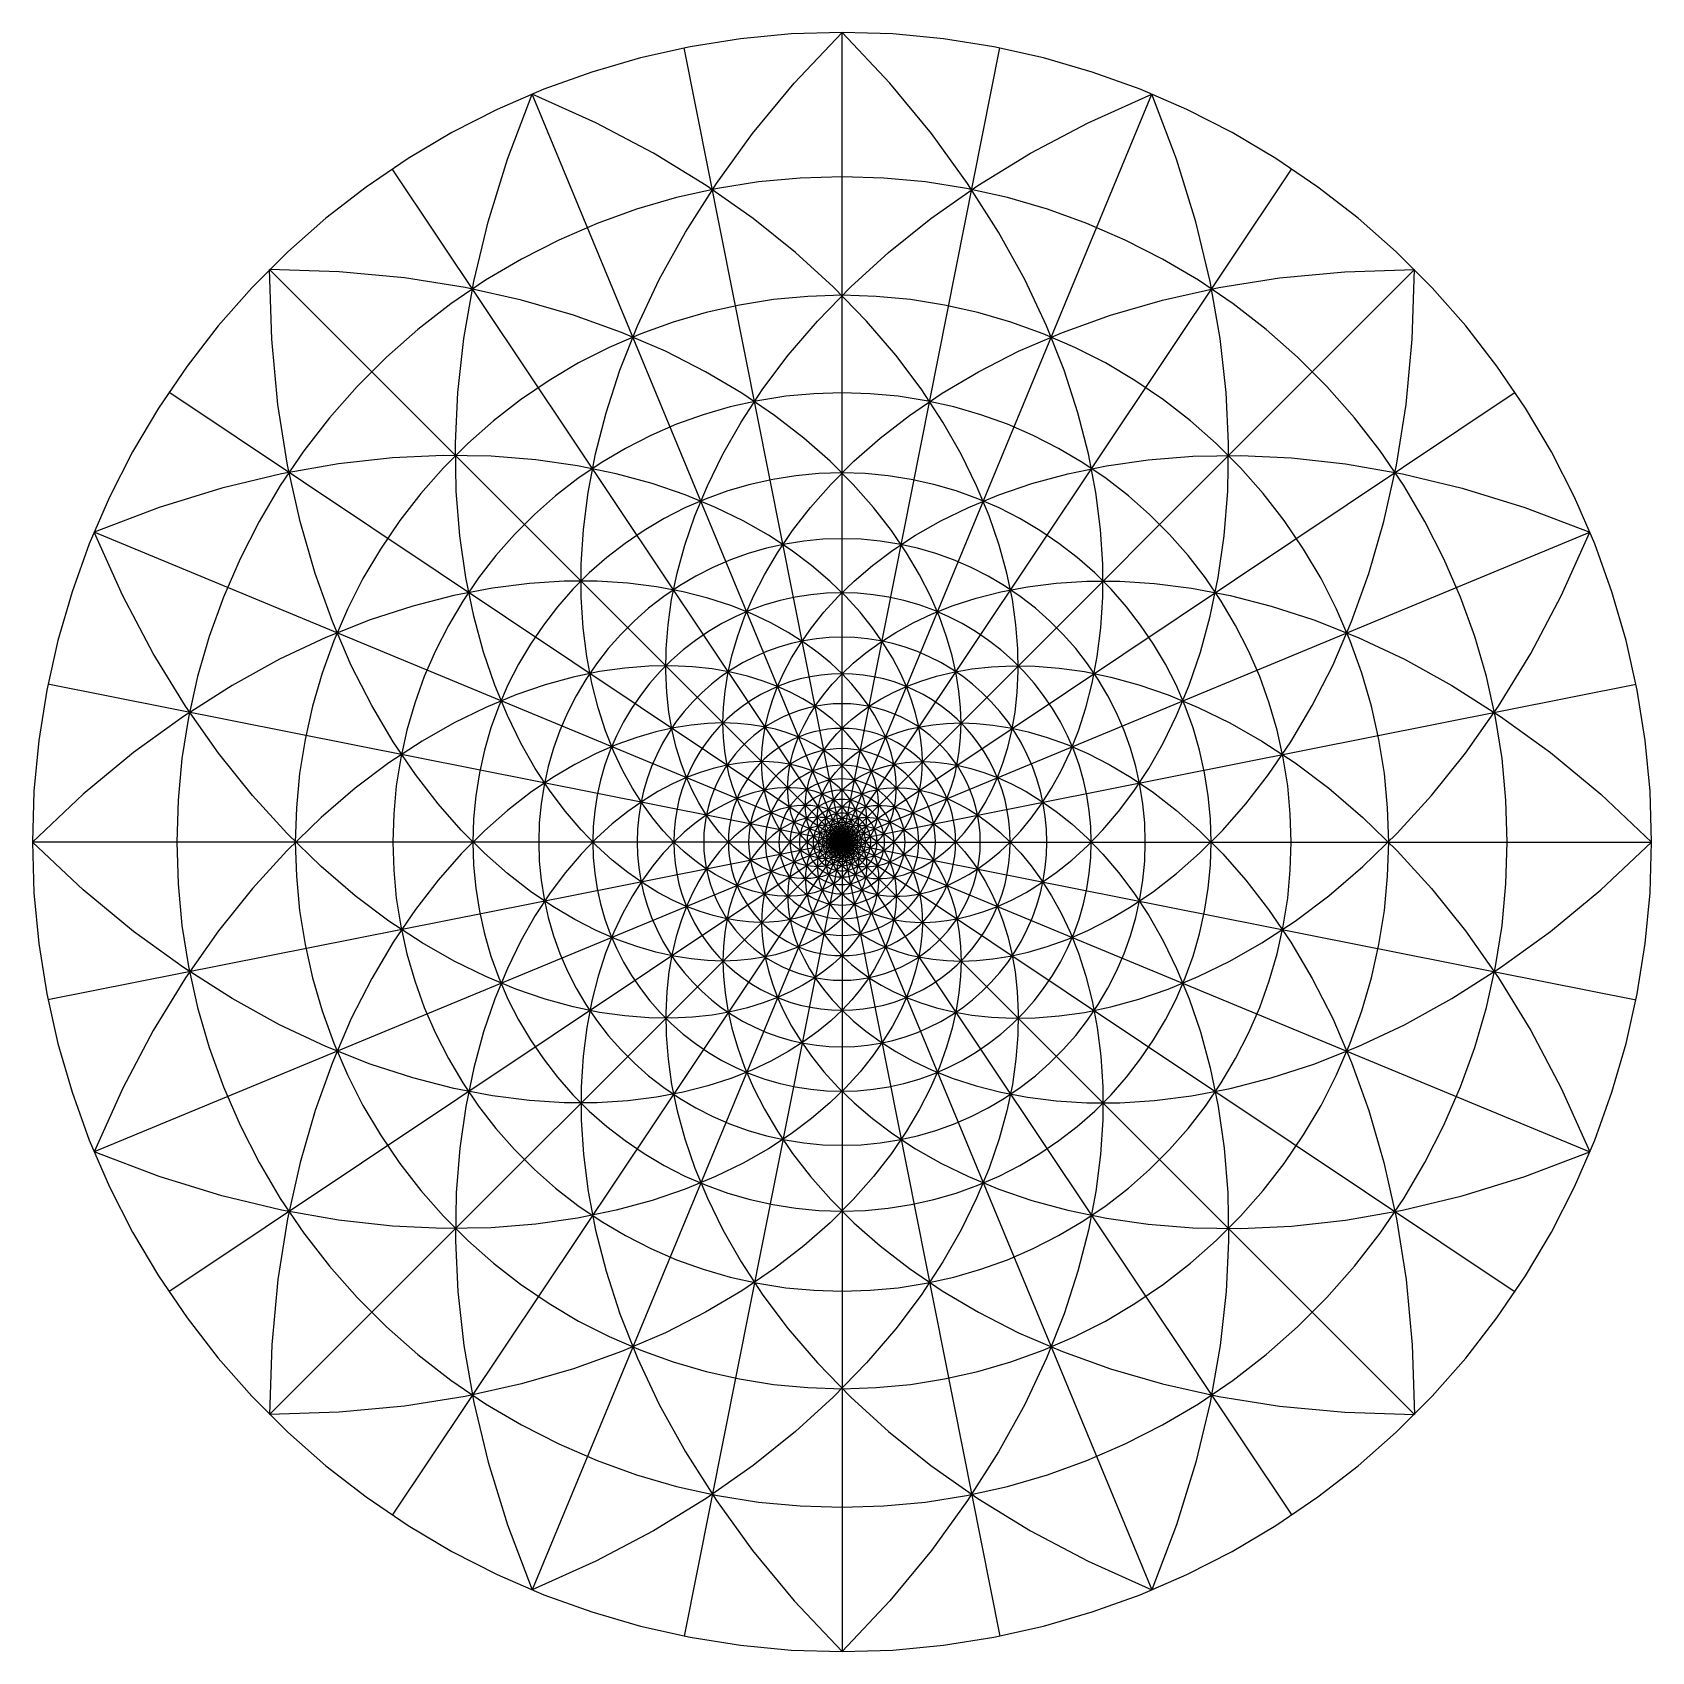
# Model space of a CAD drawing. Header units: metres. Extents: x -40000 to 40000, y -40000 to 40000.
import ezdxf

# ---------------------------------------------------------------- set-up
doc = ezdxf.new("R2010")
doc.units = ezdxf.units.M

msp = doc.modelspace()

# ---------------------------------------------------------------- linework, layer by layer
at = {"color": 0}
for p, q in [((-2359, 37490), (0, 40000)), ((2359, 37490), (0, 40000)), ((-16526, 33734), (-15307, 36955)), ((-12168, 35539), (-15307, 36955)), ((-4421, 34998), (-2359, 37490)), ((4421, 34998), (2359, 37490)), ((12168, 35539), (15307, 36955)), ((16526, 33734), (15307, 36955)), ((-9309, 34026), (-12168, 35539)), ((9309, 34026), (12168, 35539)), ((-6208, 32541), (-4421, 34998)), ((6208, 32541), (4421, 34998)), ((-17478, 30642), (-16526, 33734)), ((-6718, 32440), (-9309, 34026)), ((6718, 32440), (9309, 34026)), ((17478, 30642), (16526, 33734)), ((-7737, 30133), (-6208, 32541)), ((-4384, 30800), (-6718, 32440)), ((4384, 30800), (6718, 32440)), ((7737, 30133), (6208, 32541)), ((-18188, 27689), (-17478, 30642)), ((-2292, 29126), (-4384, 30800)), ((2292, 29126), (4384, 30800)), ((18188, 27689), (17478, 30642)), ((-9028, 27786), (-7737, 30133)), ((9028, 27786), (7737, 30133)), ((-431, 27434), (-2292, 29126)), ((431, 27434), (2292, 29126)), ((-28177, 24842), (-28284, 28284)), ((-24842, 28177), (-28284, 28284)), ((-21621, 27874), (-24842, 28177)), ((21621, 27874), (24842, 28177)), ((24842, 28177), (28284, 28284)), ((28177, 24842), (28284, 28284)), ((-18621, 27400), (-21621, 27874)), ((-18680, 24879), (-18188, 27689)), ((-15837, 26778), (-18621, 27400)), ((-10100, 25510), (-9028, 27786)), ((-1214, 25737), (431, 27434)), ((1214, 25737), (-431, 27434)), ((10100, 25510), (9028, 27786)), ((15837, 26778), (18621, 27400)), ((18680, 24879), (18188, 27689)), ((18621, 27400), (21621, 27874)), ((-13264, 26032), (-15837, 26778)), ((13264, 26032), (15837, 26778)), ((-10896, 25180), (-13264, 26032)), ((-2655, 24051), (-1214, 25737)), ((2655, 24051), (1214, 25737)), ((10896, 25180), (13264, 26032)), ((-27874, 21621), (-28177, 24842)), ((-18974, 22216), (-18680, 24879)), ((-10971, 23314), (-10100, 25510)), ((-8728, 24243), (-10896, 25180)), ((8728, 24243), (10896, 25180)), ((10971, 23314), (10100, 25510)), ((18974, 22216), (18680, 24879)), ((27874, 21621), (28177, 24842)), ((-6751, 23236), (-8728, 24243)), ((-3907, 22385), (-2655, 24051)), ((3907, 22385), (2655, 24051)), ((6751, 23236), (8728, 24243)), ((-11657, 21204), (-10971, 23314)), ((-4957, 22176), (-6751, 23236)), ((4957, 22176), (6751, 23236)), ((11657, 21204), (10971, 23314)), ((-27400, 18621), (-27874, 21621)), ((-19094, 19703), (-18974, 22216)), ((-4982, 20750), (-3907, 22385)), ((-3338, 21077), (-4957, 22176)), ((3338, 21077), (4957, 22176)), ((4982, 20750), (3907, 22385)), ((19094, 19703), (18974, 22216)), ((27400, 18621), (27874, 21621)), ((-12176, 19186), (-11657, 21204)), ((-1886, 19951), (-3338, 21077)), ((1886, 19951), (3338, 21077)), ((12176, 19186), (11657, 21204)), ((-5893, 19154), (-4982, 20750)), ((5893, 19154), (4982, 20750)), ((-19057, 17341), (-19094, 19703)), ((-591, 18810), (-1886, 19951)), ((591, 18810), (1886, 19951)), ((19057, 17341), (19094, 19703)), ((-24879, 18680), (-27689, 18188)), ((-26778, 15837), (-27400, 18621)), ((-22216, 18974), (-24879, 18680)), ((-19703, 19094), (-22216, 18974)), ((-17341, 19057), (-19703, 19094)), ((-15129, 18884), (-17341, 19057)), ((-13066, 18591), (-15129, 18884)), ((-11150, 18195), (-13066, 18591)), ((-12543, 17264), (-12176, 19186)), ((-6652, 17605), (-5893, 19154)), ((555, 17665), (-591, 18810)), ((-555, 17665), (591, 18810)), ((6652, 17605), (5893, 19154)), ((11150, 18195), (13066, 18591)), ((12543, 17264), (12176, 19186)), ((13066, 18591), (15129, 18884)), ((15129, 18884), (17341, 19057)), ((17341, 19057), (19703, 19094)), ((19703, 19094), (22216, 18974)), ((22216, 18974), (24879, 18680)), ((24879, 18680), (27689, 18188)), ((26778, 15837), (27400, 18621)), ((-27689, 18188), (-30642, 17478)), ((-9377, 17711), (-11150, 18195)), ((-7745, 17152), (-9377, 17711)), ((-7273, 16108), (-6652, 17605)), ((-1562, 16524), (-555, 17665)), ((1562, 16524), (555, 17665)), ((7273, 16108), (6652, 17605)), ((7745, 17152), (9377, 17711)), ((9377, 17711), (11150, 18195)), ((27689, 18188), (30642, 17478)), ((-30642, 17478), (-33734, 16526)), ((-18884, 15129), (-19057, 17341)), ((-12774, 15441), (-12543, 17264)), ((-6247, 16532), (-7745, 17152)), ((6247, 16532), (7745, 17152)), ((12774, 15441), (12543, 17264)), ((18884, 15129), (19057, 17341)), ((30642, 17478), (33734, 16526)), ((-33734, 16526), (-36955, 15307)), ((-7766, 14668), (-7273, 16108)), ((-4880, 15864), (-6247, 16532)), ((-2438, 15394), (-1562, 16524)), ((2438, 15394), (1562, 16524)), ((4880, 15864), (6247, 16532)), ((7766, 14668), (7273, 16108)), ((33734, 16526), (36955, 15307)), ((-35539, 12168), (-36955, 15307)), ((-26032, 13264), (-26778, 15837)), ((-12883, 13719), (-12774, 15441)), ((-3639, 15156), (-4880, 15864)), ((-3193, 14285), (-2438, 15394)), ((3193, 14285), (2438, 15394)), ((3639, 15156), (4880, 15864)), ((12883, 13719), (12774, 15441)), ((26032, 13264), (26778, 15837)), ((35539, 12168), (36955, 15307)), ((-18591, 13066), (-18884, 15129)), ((-8144, 13290), (-7766, 14668)), ((-2517, 14419), (-3639, 15156)), ((-1508, 13663), (-2517, 14419)), ((1508, 13663), (2517, 14419)), ((2517, 14419), (3639, 15156)), ((8144, 13290), (7766, 14668)), ((18591, 13066), (18884, 15129)), ((-12883, 12098), (-12883, 13719)), ((-3835, 13200), (-3193, 14285)), ((-608, 12894), (-1508, 13663)), ((608, 12894), (1508, 13663)), ((3835, 13200), (3193, 14285)), ((12883, 12098), (12883, 13719)), ((-25180, 10896), (-26032, 13264)), ((-18195, 11150), (-18591, 13066)), ((-13719, 12883), (-15441, 12774)), ((-12098, 12883), (-13719, 12883)), ((-10579, 12788), (-12098, 12883)), ((-8416, 11976), (-8144, 13290)), ((-4373, 12146), (-3835, 13200)), ((190, 12121), (-608, 12894)), ((-190, 12121), (608, 12894)), ((4373, 12146), (3835, 13200)), ((8416, 11976), (8144, 13290)), ((10579, 12788), (12098, 12883)), ((12098, 12883), (13719, 12883)), ((13719, 12883), (15441, 12774)), ((18195, 11150), (18591, 13066)), ((25180, 10896), (26032, 13264)), ((-34026, 9309), (-35539, 12168)), ((-19186, 12176), (-21204, 11657)), ((-17264, 12543), (-19186, 12176)), ((-15441, 12774), (-17264, 12543)), ((-12788, 10579), (-12883, 12098)), ((-9161, 12610), (-10579, 12788)), ((-7843, 12359), (-9161, 12610)), ((-6622, 12046), (-7843, 12359)), ((-5496, 11680), (-6622, 12046)), ((-4814, 11126), (-4373, 12146)), ((-893, 11349), (-190, 12121)), ((893, 11349), (190, 12121)), ((4814, 11126), (4373, 12146)), ((5496, 11680), (6622, 12046)), ((6622, 12046), (7843, 12359)), ((7843, 12359), (9161, 12610)), ((9161, 12610), (10579, 12788)), ((12788, 10579), (12883, 12098)), ((15441, 12774), (17264, 12543)), ((17264, 12543), (19186, 12176)), ((19186, 12176), (21204, 11657)), ((34026, 9309), (35539, 12168)), ((-21204, 11657), (-23314, 10971)), ((-8594, 10728), (-8416, 11976)), ((-4463, 11271), (-5496, 11680)), ((-3518, 10827), (-4463, 11271)), ((-1506, 10584), (-893, 11349)), ((1506, 10584), (893, 11349)), ((3518, 10827), (4463, 11271)), ((4463, 11271), (5496, 11680)), ((8594, 10728), (8416, 11976)), ((21204, 11657), (23314, 10971)), ((-23314, 10971), (-25510, 10100)), ((-24243, 8728), (-25180, 10896)), ((-17711, 9377), (-18195, 11150)), ((-12610, 9161), (-12788, 10579)), ((-8688, 9548), (-8594, 10728)), ((-5168, 10144), (-4814, 11126)), ((-2659, 10355), (-3518, 10827)), ((-2036, 9831), (-1506, 10584)), ((2036, 9831), (1506, 10584)), ((2659, 10355), (3518, 10827)), ((5168, 10144), (4814, 11126)), ((8688, 9548), (8594, 10728)), ((12610, 9161), (12788, 10579)), ((17711, 9377), (18195, 11150)), ((23314, 10971), (25510, 10100)), ((24243, 8728), (25180, 10896)), ((-25510, 10100), (-27786, 9028)), ((-5442, 9202), (-5168, 10144)), ((-1881, 9862), (-2659, 10355)), ((-2488, 9094), (-2036, 9831)), ((-1182, 9354), (-1881, 9862)), ((1182, 9354), (1881, 9862)), ((1881, 9862), (2659, 10355)), ((2488, 9094), (2036, 9831)), ((5442, 9202), (5168, 10144)), ((25510, 10100), (27786, 9028)), ((-32440, 6718), (-34026, 9309)), ((-27786, 9028), (-30133, 7737)), ((-17152, 7745), (-17711, 9377)), ((-12359, 7843), (-12610, 9161)), ((-8706, 8436), (-8688, 9548)), ((-5643, 8304), (-5442, 9202)), ((-2868, 8377), (-2488, 9094)), ((-556, 8837), (-1182, 9354)), ((0, 8315), (-556, 8837)), ((0, 8315), (556, 8837)), ((556, 8837), (1182, 9354)), ((2868, 8377), (2488, 9094)), ((5643, 8304), (5442, 9202)), ((8706, 8436), (8688, 9548)), ((12359, 7843), (12610, 9161)), ((17152, 7745), (17711, 9377)), ((27786, 9028), (30133, 7737)), ((32440, 6718), (34026, 9309)), ((-23236, 6751), (-24243, 8728)), ((-13290, 8144), (-14668, 7766)), ((-11976, 8416), (-13290, 8144)), ((-10728, 8594), (-11976, 8416)), ((-9548, 8688), (-10728, 8594)), ((-8436, 8706), (-9548, 8688)), ((-8657, 7394), (-8706, 8436)), ((-7394, 8657), (-8436, 8706)), ((-6419, 8550), (-7394, 8657)), ((-5512, 8392), (-6419, 8550)), ((-5779, 7450), (-5643, 8304)), ((-4671, 8190), (-5512, 8392)), ((-3895, 7952), (-4671, 8190)), ((-3182, 7682), (-2868, 8377)), ((-490, 7793), (0, 8315)), ((490, 7793), (0, 8315)), ((3182, 7682), (2868, 8377)), ((3895, 7952), (4671, 8190)), ((4671, 8190), (5512, 8392)), ((5512, 8392), (6419, 8550)), ((5779, 7450), (5643, 8304)), ((6419, 8550), (7394, 8657)), ((7394, 8657), (8436, 8706)), ((8436, 8706), (9548, 8688)), ((8657, 7394), (8706, 8436)), ((9548, 8688), (10728, 8594)), ((10728, 8594), (11976, 8416)), ((11976, 8416), (13290, 8144)), ((13290, 8144), (14668, 7766)), ((23236, 6751), (24243, 8728)), ((-30133, 7737), (-32541, 6208)), ((-16108, 7273), (-17605, 6652)), ((-16532, 6247), (-17152, 7745)), ((-14668, 7766), (-16108, 7273)), ((-12046, 6622), (-12359, 7843)), ((-8550, 6419), (-8657, 7394)), ((-5856, 6642), (-5779, 7450)), ((-3182, 7682), (-3895, 7952)), ((-3435, 7013), (-3182, 7682)), ((-2529, 7388), (-3182, 7682)), ((-1935, 7073), (-2529, 7388)), ((-1290, 6765), (-919, 7275)), ((-919, 7275), (-490, 7793)), ((919, 7275), (490, 7793)), ((1290, 6765), (919, 7275)), ((1935, 7073), (2529, 7388)), ((2529, 7388), (3182, 7682)), ((3182, 7682), (3895, 7952)), ((3435, 7013), (3182, 7682)), ((5856, 6642), (5779, 7450)), ((8550, 6419), (8657, 7394)), ((12046, 6622), (12359, 7843)), ((14668, 7766), (16108, 7273)), ((16108, 7273), (17605, 6652)), ((16532, 6247), (17152, 7745)), ((30133, 7737), (32541, 6208)), ((-30800, 4384), (-32440, 6718)), ((-22176, 4957), (-23236, 6751)), ((-17605, 6652), (-19154, 5893)), ((-11680, 5496), (-12046, 6622)), ((-8392, 5512), (-8550, 6419)), ((-5880, 5880), (-5856, 6642)), ((-3633, 6370), (-3435, 7013)), ((-1397, 6744), (-1935, 7073)), ((-1608, 6264), (-1290, 6765)), ((-911, 6403), (-1397, 6744)), ((-477, 6055), (-911, 6403)), ((477, 6055), (911, 6403)), ((911, 6403), (1397, 6744)), ((1608, 6264), (1290, 6765)), ((1397, 6744), (1935, 7073)), ((3633, 6370), (3435, 7013)), ((5880, 5880), (5856, 6642)), ((8392, 5512), (8550, 6419)), ((11680, 5496), (12046, 6622)), ((17605, 6652), (19154, 5893)), ((22176, 4957), (23236, 6751)), ((30800, 4384), (32440, 6718)), ((-32541, 6208), (-34998, 4421)), ((-19154, 5893), (-20750, 4982)), ((-15864, 4880), (-16532, 6247)), ((-8304, 5643), (-9202, 5442)), ((-7450, 5779), (-8304, 5643)), ((-6642, 5856), (-7450, 5779)), ((-5880, 5880), (-6642, 5856)), ((-5857, 5164), (-5880, 5880)), ((-5164, 5857), (-5880, 5880)), ((-4495, 5794), (-5164, 5857)), ((-3871, 5696), (-4495, 5794)), ((-3883, 5172), (-3781, 5756)), ((-3292, 5567), (-3871, 5696)), ((-3781, 5756), (-3633, 6370)), ((-2100, 5303), (-1877, 5776)), ((-1877, 5776), (-1608, 6264)), ((-90, 5703), (-477, 6055)), ((-252, 5350), (90, 5703)), ((252, 5350), (-90, 5703)), ((90, 5703), (477, 6055)), ((1877, 5776), (1608, 6264)), ((2100, 5303), (1877, 5776)), ((3292, 5567), (3871, 5696)), ((3781, 5756), (3633, 6370)), ((3883, 5172), (3781, 5756)), ((3871, 5696), (4495, 5794)), ((4495, 5794), (5164, 5857)), ((5164, 5857), (5880, 5880)), ((5857, 5164), (5880, 5880)), ((5880, 5880), (6642, 5856)), ((6642, 5856), (7450, 5779)), ((7450, 5779), (8304, 5643)), ((8304, 5643), (9202, 5442)), ((15864, 4880), (16532, 6247)), ((19154, 5893), (20750, 4982)), ((32541, 6208), (34998, 4421)), ((-20750, 4982), (-22385, 3907)), ((-21077, 3338), (-22176, 4957)), ((-15156, 3639), (-15864, 4880)), ((-11126, 4814), (-12146, 4373)), ((-11271, 4463), (-11680, 5496)), ((-10144, 5168), (-11126, 4814)), ((-9202, 5442), (-10144, 5168)), ((-8190, 4671), (-8392, 5512)), ((-5794, 4495), (-5857, 5164)), ((-3944, 4618), (-3883, 5172)), ((-2757, 5411), (-3292, 5567)), ((-2265, 5234), (-2757, 5411)), ((-2423, 4408), (-2281, 4846)), ((-2281, 4846), (-2100, 5303)), ((-1814, 5040), (-2265, 5234)), ((-1403, 4830), (-1814, 5040)), ((-1030, 4610), (-1403, 4830)), ((-812, 4653), (-552, 5000)), ((-552, 5000), (-252, 5350)), ((552, 5000), (252, 5350)), ((812, 4653), (552, 5000)), ((1030, 4610), (1403, 4830)), ((1403, 4830), (1814, 5040)), ((1814, 5040), (2265, 5234)), ((2281, 4846), (2100, 5303)), ((2265, 5234), (2757, 5411)), ((2423, 4408), (2281, 4846)), ((2757, 5411), (3292, 5567)), ((3944, 4618), (3883, 5172)), ((5794, 4495), (5857, 5164)), ((8190, 4671), (8392, 5512)), ((9202, 5442), (10144, 5168)), ((10144, 5168), (11126, 4814)), ((11126, 4814), (12146, 4373)), ((11271, 4463), (11680, 5496)), ((15156, 3639), (15864, 4880)), ((20750, 4982), (22385, 3907)), ((21077, 3338), (22176, 4957)), ((-34998, 4421), (-37490, 2359)), ((-29126, 2292), (-30800, 4384)), ((-12146, 4373), (-13200, 3835)), ((-10827, 3518), (-11271, 4463)), ((-7952, 3895), (-8190, 4671)), ((-5696, 3871), (-5794, 4495)), ((-3969, 4096), (-3944, 4618)), ((-3962, 3605), (-3969, 4096)), ((-2531, 3988), (-2423, 4408)), ((-1225, 3982), (-1036, 4313)), ((-1036, 4313), (-812, 4653)), ((-694, 4381), (-1030, 4610)), ((-392, 4147), (-694, 4381)), ((-123, 3910), (-392, 4147)), ((123, 3910), (392, 4147)), ((392, 4147), (694, 4381)), ((694, 4381), (1030, 4610)), ((1036, 4313), (812, 4653)), ((1225, 3982), (1036, 4313)), ((2531, 3988), (2423, 4408)), ((3969, 4096), (3944, 4618)), ((3962, 3605), (3969, 4096)), ((5696, 3871), (5794, 4495)), ((7952, 3895), (8190, 4671)), ((10827, 3518), (11271, 4463)), ((12146, 4373), (13200, 3835)), ((29126, 2292), (30800, 4384)), ((34998, 4421), (37490, 2359)), ((-22385, 3907), (-24051, 2655)), ((-19951, 1886), (-21077, 3338)), ((-14419, 2517), (-15156, 3639)), ((-13200, 3835), (-14285, 3193)), ((-10355, 2659), (-10827, 3518)), ((-7682, 3182), (-7952, 3895)), ((-7013, 3435), (-7682, 3182)), ((-6370, 3633), (-7013, 3435)), ((-5756, 3781), (-6370, 3633)), ((-5172, 3883), (-5756, 3781)), ((-5567, 3292), (-5696, 3871)), ((-5411, 2757), (-5567, 3292)), ((-4618, 3944), (-5172, 3883)), ((-4096, 3969), (-4618, 3944)), ((-3605, 3962), (-4096, 3969)), ((-3926, 3145), (-3962, 3605)), ((-3145, 3926), (-3605, 3962)), ((-2716, 3865), (-3145, 3926)), ((-2318, 3782), (-2716, 3865)), ((-2678, 2852), (-2655, 3210)), ((-2655, 3210), (-2607, 3589)), ((-2607, 3589), (-2531, 3988)), ((-1949, 3682), (-2318, 3782)), ((-1610, 3566), (-1949, 3682)), ((-1614, 3049), (-1512, 3348)), ((-1299, 3437), (-1610, 3566)), ((-1512, 3348), (-1383, 3660)), ((-1383, 3660), (-1225, 3982)), ((-1014, 3298), (-1299, 3437)), ((-756, 3151), (-1014, 3298)), ((-664, 2970), (-507, 3200)), ((-507, 3200), (-325, 3435)), ((-325, 3435), (-115, 3672)), ((115, 3672), (-123, 3910)), ((-115, 3672), (123, 3910)), ((325, 3435), (115, 3672)), ((507, 3200), (325, 3435)), ((664, 2970), (507, 3200)), ((756, 3151), (1014, 3298)), ((1014, 3298), (1299, 3437)), ((1383, 3660), (1225, 3982)), ((1299, 3437), (1610, 3566)), ((1512, 3348), (1383, 3660)), ((1614, 3049), (1512, 3348)), ((1610, 3566), (1949, 3682)), ((1949, 3682), (2318, 3782)), ((2318, 3782), (2716, 3865)), ((2607, 3589), (2531, 3988)), ((2655, 3210), (2607, 3589)), ((2678, 2852), (2655, 3210)), ((2716, 3865), (3145, 3926)), ((3145, 3926), (3605, 3962)), ((3605, 3962), (4096, 3969)), ((3926, 3145), (3962, 3605)), ((4096, 3969), (4618, 3944)), ((4618, 3944), (5172, 3883)), ((5172, 3883), (5756, 3781)), ((5411, 2757), (5567, 3292)), ((5567, 3292), (5696, 3871)), ((5756, 3781), (6370, 3633)), ((6370, 3633), (7013, 3435)), ((7013, 3435), (7682, 3182)), ((7682, 3182), (7952, 3895)), ((10355, 2659), (10827, 3518)), ((13200, 3835), (14285, 3193)), ((14419, 2517), (15156, 3639)), ((19951, 1886), (21077, 3338)), ((22385, 3907), (24051, 2655)), ((-24051, 2655), (-25737, 1214)), ((-15394, 2438), (-16524, 1562)), ((-14285, 3193), (-15394, 2438)), ((-13663, 1508), (-14419, 2517)), ((-9862, 1881), (-10355, 2659)), ((-9094, 2488), (-9831, 2036)), ((-8377, 2868), (-9094, 2488)), ((-7682, 3182), (-8377, 2868)), ((-7388, 2529), (-7682, 3182)), ((-7073, 1935), (-7388, 2529)), ((-5234, 2265), (-5411, 2757)), ((-4408, 2423), (-4846, 2281)), ((-3988, 2531), (-4408, 2423)), ((-3589, 2607), (-3988, 2531)), ((-3865, 2716), (-3926, 3145)), ((-3782, 2318), (-3865, 2716)), ((-3210, 2655), (-3589, 2607)), ((-2852, 2678), (-3210, 2655)), ((-2515, 2678), (-2852, 2678)), ((-2678, 2515), (-2678, 2852)), ((-2658, 2199), (-2678, 2515)), ((-2199, 2658), (-2515, 2678)), ((-1904, 2621), (-2199, 2658)), ((-1630, 2569), (-1904, 2621)), ((-1787, 2230), (-1750, 2489)), ((-1750, 2489), (-1693, 2763)), ((-1693, 2763), (-1614, 3049)), ((-1377, 2504), (-1630, 2569)), ((-1143, 2428), (-1377, 2504)), ((-928, 2343), (-1143, 2428)), ((-1001, 2313), (-909, 2525)), ((-909, 2525), (-797, 2744)), ((-797, 2744), (-664, 2970)), ((-523, 2997), (-756, 3151)), ((-314, 2840), (-523, 2997)), ((-126, 2680), (-314, 2840)), ((-186, 2359), (-40, 2520)), ((40, 2520), (-126, 2680)), ((-40, 2520), (126, 2680)), ((186, 2359), (40, 2520)), ((126, 2680), (314, 2840)), ((314, 2840), (523, 2997)), ((523, 2997), (756, 3151)), ((797, 2744), (664, 2970)), ((909, 2525), (797, 2744)), ((1001, 2313), (909, 2525)), ((928, 2343), (1143, 2428)), ((1143, 2428), (1377, 2504)), ((1377, 2504), (1630, 2569)), ((1693, 2763), (1614, 3049)), ((1630, 2569), (1904, 2621)), ((1750, 2489), (1693, 2763)), ((1787, 2230), (1750, 2489)), ((1904, 2621), (2199, 2658)), ((2199, 2658), (2515, 2678)), ((2515, 2678), (2852, 2678)), ((2658, 2199), (2678, 2515)), ((2678, 2515), (2678, 2852)), ((2852, 2678), (3210, 2655)), ((3210, 2655), (3589, 2607)), ((3589, 2607), (3988, 2531)), ((3782, 2318), (3865, 2716)), ((3865, 2716), (3926, 3145)), ((3988, 2531), (4408, 2423)), ((4408, 2423), (4846, 2281)), ((5234, 2265), (5411, 2757)), ((7073, 1935), (7388, 2529)), ((7388, 2529), (7682, 3182)), ((7682, 3182), (8377, 2868)), ((8377, 2868), (9094, 2488)), ((9094, 2488), (9831, 2036)), ((9862, 1881), (10355, 2659)), ((13663, 1508), (14419, 2517)), ((14285, 3193), (15394, 2438)), ((15394, 2438), (16524, 1562)), ((24051, 2655), (25737, 1214)), ((-37490, 2359), (-40000, 0)), ((-27434, 431), (-29126, 2292)), ((-18810, 591), (-19951, 1886)), ((-9831, 2036), (-10584, 1506)), ((-9354, 1182), (-9862, 1881)), ((-6744, 1397), (-7073, 1935)), ((-6264, 1608), (-6765, 1290)), ((-5776, 1877), (-6264, 1608)), ((-5303, 2100), (-5776, 1877)), ((-4846, 2281), (-5303, 2100)), ((-5040, 1814), (-5234, 2265)), ((-4830, 1403), (-5040, 1814)), ((-3682, 1949), (-3782, 2318)), ((-3566, 1610), (-3682, 1949)), ((-3437, 1299), (-3566, 1610)), ((-3049, 1614), (-3348, 1512)), ((-2763, 1693), (-3049, 1614)), ((-2489, 1750), (-2763, 1693)), ((-2621, 1904), (-2658, 2199)), ((-2569, 1630), (-2621, 1904)), ((-2504, 1377), (-2569, 1630)), ((-2230, 1787), (-2489, 1750)), ((-1985, 1806), (-2230, 1787)), ((-1754, 1810), (-1985, 1806)), ((-1810, 1754), (-1806, 1985)), ((-1800, 1537), (-1810, 1754)), ((-1806, 1985), (-1787, 2230)), ((-1537, 1800), (-1754, 1810)), ((-1334, 1777), (-1537, 1800)), ((-1146, 1744), (-1334, 1777)), ((-1201, 1549), (-1173, 1726)), ((-1173, 1726), (-1131, 1913)), ((-971, 1703), (-1146, 1744)), ((-1131, 1913), (-1074, 2109)), ((-1074, 2109), (-1001, 2313)), ((-810, 1653), (-971, 1703)), ((-731, 2251), (-928, 2343)), ((-661, 1597), (-810, 1653)), ((-553, 2153), (-731, 2251)), ((-661, 1597), (-596, 1741)), ((-596, 1741), (-517, 1891)), ((-391, 2050), (-553, 2153)), ((-517, 1891), (-423, 2044)), ((-423, 2044), (-313, 2200)), ((-246, 1945), (-391, 2050)), ((-313, 2200), (-186, 2359)), ((-116, 1837), (-246, 1945)), ((-191, 1512), (-102, 1620)), ((0, 1729), (-116, 1837)), ((-102, 1620), (0, 1729)), ((0, 1729), (116, 1837)), ((102, 1620), (0, 1729)), ((191, 1512), (102, 1620)), ((116, 1837), (246, 1945)), ((313, 2200), (186, 2359)), ((246, 1945), (391, 2050)), ((423, 2044), (313, 2200)), ((391, 2050), (553, 2153)), ((517, 1891), (423, 2044)), ((596, 1741), (517, 1891)), ((553, 2153), (731, 2251)), ((661, 1597), (596, 1741)), ((661, 1597), (810, 1653)), ((731, 2251), (928, 2343)), ((810, 1653), (971, 1703)), ((971, 1703), (1146, 1744)), ((1074, 2109), (1001, 2313)), ((1131, 1913), (1074, 2109)), ((1173, 1726), (1131, 1913)), ((1146, 1744), (1334, 1777)), ((1201, 1549), (1173, 1726)), ((1334, 1777), (1537, 1800)), ((1537, 1800), (1754, 1810)), ((1754, 1810), (1985, 1806)), ((1806, 1985), (1787, 2230)), ((1800, 1537), (1810, 1754)), ((1810, 1754), (1806, 1985)), ((1985, 1806), (2230, 1787)), ((2230, 1787), (2489, 1750)), ((2489, 1750), (2763, 1693)), ((2504, 1377), (2569, 1630)), ((2569, 1630), (2621, 1904)), ((2621, 1904), (2658, 2199)), ((2763, 1693), (3049, 1614)), ((3049, 1614), (3348, 1512)), ((3437, 1299), (3566, 1610)), ((3566, 1610), (3682, 1949)), ((3682, 1949), (3782, 2318)), ((4830, 1403), (5040, 1814)), ((4846, 2281), (5303, 2100)), ((5040, 1814), (5234, 2265)), ((5303, 2100), (5776, 1877)), ((5776, 1877), (6264, 1608)), ((6264, 1608), (6765, 1290)), ((6744, 1397), (7073, 1935)), ((9354, 1182), (9862, 1881)), ((9831, 2036), (10584, 1506)), ((18810, 591), (19951, 1886)), ((27434, 431), (29126, 2292)), ((37490, 2359), (40000, 0)), ((-25737, 1214), (-27434, -431)), ((-16524, 1562), (-17665, 555)), ((-12894, 608), (-13663, 1508)), ((-11349, 893), (-12121, 190)), ((-10584, 1506), (-11349, 893)), ((-8837, 556), (-9354, 1182)), ((-7275, 919), (-7793, 490)), ((-6765, 1290), (-7275, 919)), ((-6403, 911), (-6744, 1397)), ((-6055, 477), (-6403, 911)), ((-4653, 812), (-5000, 552)), ((-4610, 1030), (-4830, 1403)), ((-4313, 1036), (-4653, 812)), ((-4381, 694), (-4610, 1030)), ((-3982, 1225), (-4313, 1036)), ((-3660, 1383), (-3982, 1225)), ((-3348, 1512), (-3660, 1383)), ((-3298, 1014), (-3437, 1299)), ((-3151, 756), (-3298, 1014)), ((-2525, 909), (-2744, 797)), ((-2313, 1001), (-2525, 909)), ((-2428, 1143), (-2504, 1377)), ((-2343, 928), (-2428, 1143)), ((-2251, 731), (-2343, 928)), ((-2109, 1074), (-2313, 1001)), ((-1913, 1131), (-2109, 1074)), ((-1726, 1173), (-1913, 1131)), ((-1777, 1334), (-1800, 1537)), ((-1744, 1146), (-1777, 1334)), ((-1703, 971), (-1744, 1146)), ((-1549, 1201), (-1726, 1173)), ((-1653, 810), (-1703, 971)), ((-1597, 661), (-1653, 810)), ((-1381, 1217), (-1549, 1201)), ((-1222, 1222), (-1381, 1217)), ((-1222, 1222), (-1217, 1381)), ((-1218, 1074), (-1222, 1222)), ((-1074, 1218), (-1222, 1222)), ((-1205, 934), (-1218, 1074)), ((-1217, 1381), (-1201, 1549)), ((-1184, 805), (-1205, 934)), ((-1075, 807), (-1197, 786)), ((-1157, 684), (-1184, 805)), ((-960, 820), (-1075, 807)), ((-934, 1205), (-1074, 1218)), ((-851, 825), (-960, 820)), ((-805, 1184), (-934, 1205)), ((-749, 824), (-851, 825)), ((-825, 851), (-820, 960)), ((-824, 749), (-825, 851)), ((-820, 960), (-807, 1075)), ((-807, 1075), (-786, 1197)), ((-684, 1157), (-805, 1184)), ((-786, 1197), (-755, 1324)), ((-755, 1324), (-714, 1458)), ((-654, 816), (-749, 824)), ((-714, 1458), (-661, 1597)), ((-573, 1125), (-684, 1157)), ((-526, 1536), (-661, 1597)), ((-565, 803), (-654, 816)), ((-471, 1088), (-573, 1125)), ((-482, 786), (-565, 803)), ((-542, 746), (-526, 829)), ((-402, 1470), (-526, 1536)), ((-526, 829), (-504, 916)), ((-504, 916), (-474, 1007)), ((-474, 1007), (-436, 1102)), ((-377, 1048), (-471, 1088)), ((-436, 1102), (-390, 1201)), ((-290, 1402), (-402, 1470)), ((-390, 1201), (-334, 1302)), ((-292, 1004), (-377, 1048)), ((-334, 1302), (-268, 1406)), ((-214, 958), (-292, 1004)), ((-189, 1331), (-290, 1402)), ((-287, 761), (-255, 828)), ((-268, 1406), (-191, 1512)), ((-255, 828), (-215, 897)), ((-215, 897), (-169, 967)), ((-144, 911), (-214, 958)), ((-99, 1259), (-189, 1331)), ((-169, 967), (-115, 1039)), ((-81, 862), (-144, 911)), ((-115, 1039), (-52, 1112)), ((-19, 1186), (-99, 1259)), ((-26, 813), (-81, 862)), ((-52, 1112), (19, 1186)), ((24, 763), (-26, 813)), ((-24, 763), (26, 813)), ((52, 1112), (-19, 1186)), ((19, 1186), (99, 1259)), ((26, 813), (81, 862)), ((115, 1039), (52, 1112)), ((81, 862), (144, 911)), ((99, 1259), (189, 1331)), ((169, 967), (115, 1039)), ((144, 911), (214, 958)), ((215, 897), (169, 967)), ((189, 1331), (290, 1402)), ((268, 1406), (191, 1512)), ((214, 958), (292, 1004)), ((255, 828), (215, 897)), ((287, 761), (255, 828)), ((334, 1302), (268, 1406)), ((290, 1402), (402, 1470)), ((292, 1004), (377, 1048)), ((390, 1201), (334, 1302)), ((377, 1048), (471, 1088)), ((436, 1102), (390, 1201)), ((402, 1470), (526, 1536)), ((474, 1007), (436, 1102)), ((471, 1088), (573, 1125)), ((504, 916), (474, 1007)), ((482, 786), (565, 803)), ((526, 829), (504, 916)), ((526, 1536), (661, 1597)), ((542, 746), (526, 829)), ((565, 803), (654, 816)), ((573, 1125), (684, 1157)), ((654, 816), (749, 824)), ((714, 1458), (661, 1597)), ((684, 1157), (805, 1184)), ((755, 1324), (714, 1458)), ((749, 824), (851, 825)), ((786, 1197), (755, 1324)), ((807, 1075), (786, 1197)), ((805, 1184), (934, 1205)), ((820, 960), (807, 1075)), ((825, 851), (820, 960)), ((824, 749), (825, 851)), ((851, 825), (960, 820)), ((934, 1205), (1074, 1218)), ((960, 820), (1075, 807)), ((1074, 1218), (1222, 1222)), ((1075, 807), (1197, 786)), ((1157, 684), (1184, 805)), ((1184, 805), (1205, 934)), ((1217, 1381), (1201, 1549)), ((1205, 934), (1218, 1074)), ((1222, 1222), (1217, 1381)), ((1218, 1074), (1222, 1222)), ((1222, 1222), (1381, 1217)), ((1381, 1217), (1549, 1201)), ((1549, 1201), (1726, 1173)), ((1597, 661), (1653, 810)), ((1653, 810), (1703, 971)), ((1703, 971), (1744, 1146)), ((1726, 1173), (1913, 1131)), ((1744, 1146), (1777, 1334)), ((1777, 1334), (1800, 1537)), ((1913, 1131), (2109, 1074)), ((2109, 1074), (2313, 1001)), ((2251, 731), (2343, 928)), ((2313, 1001), (2525, 909)), ((2343, 928), (2428, 1143)), ((2428, 1143), (2504, 1377)), ((2525, 909), (2744, 797)), ((3151, 756), (3298, 1014)), ((3298, 1014), (3437, 1299)), ((3348, 1512), (3660, 1383)), ((3660, 1383), (3982, 1225)), ((3982, 1225), (4313, 1036)), ((4313, 1036), (4653, 812)), ((4381, 694), (4610, 1030)), ((4610, 1030), (4830, 1403)), ((4653, 812), (5000, 552)), ((6055, 477), (6403, 911)), ((6403, 911), (6744, 1397)), ((6765, 1290), (7275, 919)), ((7275, 919), (7793, 490)), ((8837, 556), (9354, 1182)), ((10584, 1506), (11349, 893)), ((11349, 893), (12121, 190)), ((12894, 608), (13663, 1508)), ((16524, 1562), (17665, 555)), ((25737, 1214), (27434, -431)), ((-37490, -2359), (-40000, 0)), ((-25737, -1214), (-27434, 431)), ((-17665, -555), (-18810, 591)), ((-17665, 555), (-18810, -591)), ((-12121, -190), (-12894, 608)), ((-12121, 190), (-12894, -608)), ((-8315, 0), (-8837, 556)), ((-7793, 490), (-8315, 0)), ((-7793, -490), (-8315, 0)), ((-5703, 90), (-6055, 477)), ((-5350, 252), (-5703, -90)), ((-5350, -252), (-5703, 90)), ((-5000, 552), (-5350, 252)), ((-4147, 392), (-4381, 694)), ((-3910, 123), (-4147, 392)), ((-3672, -115), (-3910, 123)), ((-3672, 115), (-3910, -123)), ((-3435, 325), (-3672, 115)), ((-3200, 507), (-3435, 325)), ((-2970, 664), (-3200, 507)), ((-2997, 523), (-3151, 756)), ((-2840, 314), (-2997, 523)), ((-2744, 797), (-2970, 664)), ((-2680, 126), (-2840, 314)), ((-2520, -40), (-2680, 126)), ((-2520, 40), (-2680, -126)), ((-2359, 186), (-2520, 40)), ((-2200, 313), (-2359, 186)), ((-2153, 553), (-2251, 731)), ((-2044, 423), (-2200, 313)), ((-2050, 391), (-2153, 553)), ((-1945, 246), (-2050, 391)), ((-1891, 517), (-2044, 423)), ((-1837, 116), (-1945, 246)), ((-1741, 596), (-1891, 517)), ((-1729, 0), (-1837, 116)), ((-1597, 661), (-1741, 596)), ((-1620, 102), (-1729, 0)), ((-1620, -102), (-1729, 0)), ((-1512, 191), (-1620, 102)), ((-1458, 714), (-1597, 661)), ((-1536, 526), (-1597, 661)), ((-1470, 402), (-1536, 526)), ((-1406, 268), (-1512, 191)), ((-1402, 290), (-1470, 402)), ((-1324, 755), (-1458, 714)), ((-1302, 334), (-1406, 268)), ((-1331, 189), (-1402, 290)), ((-1259, 99), (-1331, 189)), ((-1197, 786), (-1324, 755)), ((-1201, 390), (-1302, 334)), ((-1186, 19), (-1259, 99)), ((-1102, 436), (-1201, 390)), ((-1112, 52), (-1186, -19)), ((-1112, -52), (-1186, 19)), ((-1125, 573), (-1157, 684)), ((-1088, 471), (-1125, 573)), ((-1039, 115), (-1112, 52)), ((-1007, 474), (-1102, 436)), ((-1048, 377), (-1088, 471)), ((-1004, 292), (-1048, 377)), ((-967, 169), (-1039, 115)), ((-916, 504), (-1007, 474)), ((-958, 214), (-1004, 292)), ((-897, 215), (-967, 169)), ((-911, 144), (-958, 214)), ((-829, 526), (-916, 504)), ((-862, 81), (-911, 144)), ((-828, 255), (-897, 215)), ((-813, 26), (-862, 81)), ((-746, 542), (-829, 526)), ((-761, 287), (-828, 255)), ((-816, 654), (-824, 749)), ((-803, 565), (-816, 654)), ((-763, -24), (-813, 26)), ((-763, 24), (-813, -26)), ((-786, 482), (-803, 565)), ((-765, 405), (-786, 482)), ((-741, 335), (-765, 405)), ((-714, 67), (-763, 24)), ((-696, 314), (-761, 287)), ((-667, 552), (-746, 542)), ((-714, 270), (-741, 335)), ((-686, 211), (-714, 270)), ((-665, 105), (-714, 67)), ((-634, 336), (-696, 314)), ((-655, 157), (-686, 211)), ((-593, 557), (-667, 552)), ((-617, 138), (-665, 105)), ((-623, 109), (-655, 157)), ((-574, 352), (-634, 336)), ((-590, 65), (-623, 109)), ((-570, 166), (-617, 138)), ((-523, 557), (-593, 557)), ((-557, 26), (-590, 65)), ((-518, 364), (-574, 352)), ((-525, 189), (-570, 166)), ((-557, 593), (-552, 667)), ((-557, 523), (-557, 593)), ((-553, 457), (-557, 523)), ((-524, -8), (-557, 26)), ((-524, 8), (-557, -26)), ((-545, 396), (-553, 457)), ((-552, 667), (-542, 746)), ((-534, 339), (-545, 396)), ((-521, 286), (-534, 339)), ((-481, 208), (-525, 189)), ((-490, 39), (-524, 8)), ((-457, 553), (-523, 557)), ((-505, 238), (-521, 286)), ((-464, 371), (-518, 364)), ((-487, 193), (-505, 238)), ((-457, 65), (-490, 39)), ((-468, 152), (-487, 193)), ((-405, 765), (-482, 786)), ((-438, 223), (-481, 208)), ((-447, 115), (-468, 152)), ((-413, 375), (-464, 371)), ((-396, 545), (-457, 553)), ((-425, 88), (-457, 65)), ((-426, 81), (-447, 115)), ((-398, 235), (-438, 223)), ((-404, 51), (-426, 81)), ((-393, 108), (-425, 88)), ((-365, 376), (-413, 375)), ((-335, 741), (-405, 765)), ((-382, 24), (-404, 51)), ((-359, 244), (-398, 235)), ((-339, 534), (-396, 545)), ((-362, 124), (-393, 108)), ((-359, 0), (-382, 24)), ((-376, 365), (-375, 413)), ((-374, 320), (-376, 365)), ((-375, 413), (-371, 464)), ((-369, 277), (-374, 320)), ((-371, 464), (-364, 518)), ((-363, 238), (-369, 277)), ((-320, 374), (-365, 376)), ((-364, 518), (-352, 574)), ((-354, 202), (-363, 238)), ((-332, 138), (-362, 124)), ((-322, 250), (-359, 244)), ((-337, 21), (-359, 0)), ((-337, -21), (-359, 0)), ((-344, 168), (-354, 202)), ((-352, 574), (-336, 634)), ((-332, 138), (-344, 168)), ((-286, 521), (-339, 534)), ((-314, 40), (-337, 21)), ((-336, 634), (-314, 696)), ((-270, 714), (-335, 741)), ((-303, 148), (-332, 138)), ((-319, 109), (-332, 138)), ((-287, 253), (-322, 250)), ((-277, 369), (-320, 374)), ((-306, 84), (-319, 109)), ((-314, 696), (-287, 761)), ((-292, 56), (-314, 40)), ((-291, 60), (-306, 84)), ((-275, 157), (-303, 148)), ((-271, 70), (-292, 56)), ((-277, 39), (-291, 60)), ((-254, 254), (-287, 253)), ((-238, 505), (-286, 521)), ((-238, 363), (-277, 369)), ((-262, 21), (-277, 39)), ((-249, 163), (-275, 157)), ((-250, 81), (-271, 70)), ((-211, 686), (-270, 714)), ((-246, 4), (-262, 21)), ((-254, 254), (-253, 287)), ((-253, 223), (-254, 254)), ((-223, 253), (-254, 254)), ((-253, 287), (-250, 322)), ((-250, 194), (-253, 223)), ((-250, 322), (-244, 359)), ((-246, 167), (-250, 194)), ((-229, 91), (-250, 81)), ((-223, 168), (-249, 163)), ((-241, 142), (-246, 167)), ((-231, 11), (-246, -4)), ((-231, -11), (-246, 4)), ((-244, 359), (-235, 398)), ((-234, 119), (-241, 142)), ((-193, 487), (-238, 505)), ((-202, 354), (-238, 363)), ((-235, 398), (-223, 438)), ((-226, 98), (-234, 119)), ((-216, 24), (-231, 11)), ((-209, 99), (-229, 91)), ((-218, 78), (-226, 98)), ((-223, 438), (-208, 481)), ((-194, 250), (-223, 253)), ((-200, 170), (-223, 168)), ((-209, 61), (-218, 78)), ((-201, 35), (-216, 24)), ((-157, 655), (-211, 686)), ((-190, 105), (-209, 99)), ((-199, 45), (-209, 61)), ((-208, 481), (-189, 525)), ((-168, 344), (-202, 354)), ((-186, 45), (-201, 35)), ((-177, 172), (-200, 170)), ((-189, 30), (-199, 45)), ((-167, 246), (-194, 250)), ((-152, 468), (-193, 487)), ((-172, 109), (-190, 105)), ((-189, 525), (-166, 570)), ((-179, 17), (-189, 30)), ((-172, 53), (-186, 45)), ((-169, 5), (-179, 17)), ((-156, 171), (-177, 172)), ((-172, 177), (-170, 200)), ((-171, 156), (-172, 177)), ((-155, 113), (-172, 109)), ((-158, 60), (-172, 53)), ((-170, 136), (-171, 156)), ((-170, 200), (-168, 223)), ((-167, 117), (-170, 136)), ((-159, -5), (-169, 5)), ((-159, 5), (-169, -5)), ((-138, 332), (-168, 344)), ((-168, 223), (-163, 249)), ((-142, 241), (-167, 246)), ((-163, 100), (-167, 117)), ((-166, 570), (-138, 617)), ((-163, 249), (-157, 275)), ((-159, 84), (-163, 100)), ((-154, 70), (-159, 84)), ((-148, 14), (-159, 5)), ((-145, 65), (-158, 60)), ((-109, 623), (-157, 655)), ((-157, 275), (-148, 303)), ((-136, 170), (-156, 171)), ((-139, 115), (-155, 113)), ((-149, 56), (-154, 70)), ((-115, 447), (-152, 468)), ((-143, 44), (-149, 56)), ((-148, 303), (-138, 332)), ((-138, 22), (-148, 14)), ((-132, 70), (-145, 65)), ((-136, 33), (-143, 44)), ((-119, 234), (-142, 241)), ((-123, 116), (-139, 115)), ((-138, 617), (-105, 665)), ((-138, 332), (-124, 362)), ((-109, 319), (-138, 332)), ((-128, 29), (-138, 22)), ((-117, 167), (-136, 170)), ((-130, 23), (-136, 33)), ((-119, 73), (-132, 70)), ((-123, 14), (-130, 23)), ((-119, 34), (-128, 29)), ((-124, 362), (-108, 393)), ((-109, 116), (-123, 116)), ((-116, 5), (-123, 14)), ((-98, 226), (-119, 234)), ((-108, 76), (-119, 73)), ((-109, 39), (-119, 34)), ((-100, 163), (-117, 167)), ((-116, 123), (-115, 139)), ((-116, 109), (-116, 123)), ((-115, 95), (-116, 109)), ((-109, -2), (-116, 5)), ((-109, 2), (-116, -5)), ((-81, 426), (-115, 447)), ((-115, 139), (-113, 155)), ((-113, 82), (-115, 95)), ((-113, 155), (-109, 172)), ((-111, 70), (-113, 82)), ((-108, 59), (-111, 70)), ((-65, 590), (-109, 623)), ((-84, 306), (-109, 319)), ((-109, 172), (-105, 190)), ((-95, 115), (-109, 116)), ((-100, 43), (-109, 39)), ((-102, 8), (-109, 2)), ((-108, 393), (-88, 425)), ((-96, 77), (-108, 76)), ((-105, 49), (-108, 59)), ((-105, 665), (-67, 714)), ((-105, 190), (-99, 209)), ((-101, 40), (-105, 49)), ((-95, 14), (-102, 8)), ((-97, 32), (-101, 40)), ((-84, 159), (-100, 163)), ((-91, 46), (-100, 43)), ((-99, 209), (-91, 229)), ((-78, 218), (-98, 226)), ((-93, 24), (-97, 32)), ((-86, 78), (-96, 77)), ((-82, 113), (-95, 115)), ((-88, 18), (-95, 14)), ((-89, 17), (-93, 24)), ((-91, 229), (-81, 250)), ((-83, 49), (-91, 46)), ((-84, 11), (-89, 17)), ((-88, 425), (-65, 457)), ((-82, 22), (-88, 18)), ((-76, 78), (-86, 78)), ((-60, 291), (-84, 306)), ((-70, 154), (-84, 159)), ((-79, 5), (-84, 11)), ((-75, 51), (-83, 49)), ((-70, 111), (-82, 113)), ((-75, 26), (-82, 22)), ((-51, 404), (-81, 426)), ((-81, 250), (-70, 271)), ((-75, 0), (-79, 5)), ((-61, 209), (-78, 218)), ((-78, 86), (-77, 96)), ((-78, 76), (-78, 86)), ((-78, 66), (-78, 76)), ((-77, 58), (-78, 66)), ((-77, 96), (-76, 108)), ((-75, 50), (-77, 58)), ((-76, 108), (-73, 119)), ((-66, 78), (-76, 78)), ((-67, 52), (-75, 51)), ((-74, 42), (-75, 50)), ((-69, 29), (-75, 26)), ((-70, 4), (-75, 0)), ((-70, -4), (-75, 0)), ((-71, 35), (-74, 42)), ((-73, 119), (-70, 132)), ((-69, 29), (-71, 35)), ((-70, 271), (-56, 292)), ((-56, 149), (-70, 154)), ((-70, 132), (-65, 145)), ((-59, 108), (-70, 111)), ((-65, 8), (-70, 4)), ((-63, 31), (-69, 29)), ((-66, 23), (-69, 29)), ((-67, 714), (-24, 763)), ((-60, 53), (-67, 52)), ((-58, 77), (-66, 78)), ((-64, 17), (-66, 23)), ((-26, 557), (-65, 590)), ((-65, 457), (-39, 490)), ((-65, 145), (-60, 158)), ((-61, 12), (-65, 8)), ((-61, 13), (-64, 17)), ((-57, 33), (-63, 31)), ((-45, 199), (-61, 209)), ((-56, 14), (-61, 12)), ((-58, 8), (-61, 13)), ((-39, 277), (-60, 291)), ((-60, 158), (-53, 172)), ((-53, 53), (-60, 53)), ((-49, 105), (-59, 108)), ((-50, 75), (-58, 77)), ((-54, 4), (-58, 8)), ((-52, 34), (-57, 33)), ((-56, 292), (-40, 314)), ((-44, 143), (-56, 149)), ((-52, 17), (-56, 14)), ((-51, 1), (-54, 4)), ((-53, 172), (-45, 186)), ((-53, 60), (-52, 67)), ((-53, 53), (-53, 60)), ((-53, 46), (-53, 53)), ((-46, 53), (-53, 53)), ((-52, 40), (-53, 46)), ((-52, 67), (-51, 75)), ((-51, 35), (-52, 40)), ((-46, 35), (-52, 34)), ((-48, 19), (-52, 17)), ((-24, 382), (-51, 404)), ((-51, 75), (-49, 83)), ((-50, 30), (-51, 35)), ((-48, 2), (-51, -1)), ((-48, -2), (-51, 1)), ((-42, 74), (-50, 75)), ((-49, 25), (-50, 30)), ((-40, 101), (-49, 105)), ((-49, 83), (-46, 91)), ((-47, 20), (-49, 25)), ((-44, 20), (-48, 19)), ((-45, 5), (-48, 2)), ((-45, 16), (-47, 20)), ((-46, 91), (-43, 100)), ((-40, 52), (-46, 53)), ((-41, 35), (-46, 35)), ((-45, 186), (-35, 201)), ((-30, 189), (-45, 199)), ((-43, 13), (-45, 16)), ((-42, 7), (-45, 5)), ((-33, 136), (-44, 143)), ((-40, 22), (-44, 20)), ((-43, 100), (-39, 109)), ((-41, 9), (-43, 13)), ((-35, 71), (-42, 74)), ((-39, 9), (-42, 7)), ((-37, 36), (-41, 35)), ((-39, 6), (-41, 9)), ((-40, 314), (-21, 337)), ((-32, 97), (-40, 101)), ((-35, 51), (-40, 52)), ((-36, 23), (-40, 22)), ((-39, 490), (-8, 524)), ((-21, 262), (-39, 277)), ((-39, 109), (-34, 119)), ((-36, 11), (-39, 9)), ((-37, 4), (-39, 6)), ((-32, 36), (-37, 36)), ((-35, 1), (-37, 4)), ((-36, 37), (-35, 41)), ((-36, 32), (-36, 37)), ((-35, 28), (-36, 32)), ((-32, 23), (-36, 23)), ((-33, 12), (-36, 11)), ((-35, 201), (-24, 216)), ((-29, 69), (-35, 71)), ((-35, 46), (-34, 52)), ((-30, 50), (-35, 51)), ((-35, 41), (-35, 46)), ((-35, 24), (-35, 28)), ((-34, 21), (-35, 24)), ((-33, -1), (-35, 1)), ((-33, 1), (-35, -1)), ((-34, 119), (-29, 128)), ((-34, 52), (-33, 57)), ((-33, 18), (-34, 21)), ((-23, 130), (-33, 136)), ((-33, 57), (-31, 63)), ((-32, 14), (-33, 18)), ((-30, 14), (-33, 12)), ((-31, 3), (-33, 1)), ((-24, 93), (-32, 97)), ((-28, 35), (-32, 36)), ((-29, 24), (-32, 23)), ((-31, 12), (-32, 14)), ((-31, 63), (-29, 69)), ((-30, 9), (-31, 12)), ((-29, 5), (-31, 3)), ((-17, 179), (-30, 189)), ((-25, 49), (-30, 50)), ((-27, 15), (-30, 14)), ((-28, 7), (-30, 9)), ((-29, 128), (-22, 138)), ((-29, 69), (-26, 75)), ((-23, 66), (-29, 69)), ((-26, 24), (-29, 24)), ((-27, 6), (-29, 5)), ((-24, 35), (-28, 35)), ((-27, 5), (-28, 7)), ((-25, 15), (-27, 15)), ((-25, 7), (-27, 6)), ((-26, 3), (-27, 5)), ((8, 524), (-26, 557)), ((-26, 75), (-22, 82)), ((-23, 24), (-26, 24)), ((-24, 1), (-26, 3)), ((-20, 47), (-25, 49)), ((-22, 16), (-25, 15)), ((-23, 8), (-25, 7)), ((0, 359), (-24, 382)), ((-24, 216), (-11, 231)), ((-17, 89), (-24, 93)), ((-21, 34), (-24, 35)), ((-24, 29), (-23, 32)), ((-24, 26), (-24, 29)), ((-24, 23), (-24, 26)), ((-24, 20), (-24, 23)), ((-24, 17), (-24, 20)), ((-23, 15), (-24, 17)), ((-23, 0), (-24, 1)), ((-23, 0), (-24, -1)), ((-14, 123), (-23, 130)), ((-17, 64), (-23, 66)), ((-23, 36), (-22, 40)), ((-23, 32), (-23, 36)), ((-20, 24), (-23, 24)), ((-22, 12), (-23, 15)), ((-21, 9), (-23, 8)), ((-21, 2), (-23, 0)), ((-22, 138), (-14, 148)), ((-22, 82), (-18, 88)), ((-22, 40), (-20, 44)), ((-20, 16), (-22, 16)), ((-22, 10), (-22, 12)), ((-21, 8), (-22, 10)), ((-21, 337), (0, 359)), ((-4, 246), (-21, 262)), ((-18, 33), (-21, 34)), ((-19, 10), (-21, 9)), ((-20, 7), (-21, 8)), ((-20, 3), (-21, 2)), ((-20, 44), (-19, 48)), ((-16, 45), (-20, 47)), ((-17, 24), (-20, 24)), ((-18, 16), (-20, 16)), ((-19, 5), (-20, 7)), ((-18, 4), (-20, 3)), ((-19, 48), (-17, 52)), ((-17, 10), (-19, 10)), ((-18, 4), (-19, 5)), ((-18, 88), (-14, 95)), ((-14, 32), (-18, 33)), ((-16, 16), (-18, 16)), ((-17, 5), (-18, 4)), ((-17, 2), (-18, 4)), ((-5, 169), (-17, 179)), ((-11, 84), (-17, 89)), ((-13, 61), (-17, 64)), ((-17, 52), (-14, 56)), ((-15, 23), (-17, 24)), ((-16, 11), (-17, 10)), ((-16, 5), (-17, 5)), ((-17, 1), (-17, 2)), ((-16, 0), (-17, 1)), ((-13, 43), (-16, 45)), ((-16, 22), (-15, 25)), ((-16, 20), (-16, 22)), ((-16, 18), (-16, 20)), ((-16, 16), (-16, 18)), ((-16, 14), (-16, 16)), ((-14, 16), (-16, 16)), ((-16, 12), (-16, 14)), ((-16, 10), (-16, 12)), ((-14, 11), (-16, 11)), ((-15, 9), (-16, 10)), ((-14, 6), (-16, 5)), ((-15, 1), (-16, 0)), ((-15, -1), (-16, 0)), ((-15, 27), (-14, 30)), ((-15, 25), (-15, 27)), ((-12, 22), (-15, 23)), ((-15, 7), (-15, 9)), ((-14, 6), (-15, 7)), ((-14, 2), (-15, 1)), ((-14, 148), (-5, 159)), ((-5, 116), (-14, 123)), ((-14, 95), (-8, 102)), ((-14, 56), (-12, 61)), ((-14, 30), (-12, 33)), ((-12, 31), (-14, 32)), ((-12, 16), (-14, 16)), ((-12, 11), (-14, 11)), ((-14, 5), (-14, 6)), ((-13, 6), (-14, 6)), ((-13, 4), (-14, 5)), ((-13, 2), (-14, 2)), ((-8, 58), (-13, 61)), ((-9, 41), (-13, 43)), ((-12, 7), (-13, 6)), ((-13, 3), (-13, 4)), ((-12, 2), (-13, 3)), ((-12, 3), (-13, 2)), ((-12, 61), (-8, 65)), ((-12, 33), (-11, 36)), ((-9, 30), (-12, 31)), ((-10, 22), (-12, 22)), ((-10, 16), (-12, 16)), ((-11, 11), (-12, 11)), ((-11, 7), (-12, 7)), ((-11, 4), (-12, 3)), ((-11, 1), (-12, 2)), ((-11, 231), (4, 246)), ((-5, 79), (-11, 84)), ((-11, 36), (-9, 39)), ((-11, 15), (-10, 17)), ((-11, 14), (-11, 15)), ((-11, 12), (-11, 14)), ((-11, 11), (-11, 12)), ((-11, 10), (-11, 11)), ((-10, 11), (-11, 11)), ((-11, 8), (-11, 10)), ((-11, 7), (-11, 8)), ((-10, 6), (-11, 7)), ((-10, 7), (-11, 7)), ((-10, 4), (-11, 4)), ((-11, 0), (-11, 1)), ((-10, -1), (-11, 0)), ((-10, 0), (-11, 0)), ((-8, 21), (-10, 22)), ((-10, 19), (-9, 21)), ((-10, 17), (-10, 19)), ((-9, 15), (-10, 16)), ((-8, 11), (-10, 11)), ((-9, 7), (-10, 7)), ((-10, 5), (-10, 6)), ((-10, 4), (-10, 5)), ((-9, 3), (-10, 4)), ((-9, 4), (-10, 4)), ((-9, 1), (-10, 0)), ((-9, 39), (-7, 42)), ((-6, 39), (-9, 41)), ((-7, 28), (-9, 30)), ((-9, 21), (-8, 23)), ((-7, 15), (-9, 15)), ((-8, 7), (-9, 7)), ((-8, 5), (-9, 4)), ((-9, 2), (-9, 3)), ((-9, 3), (-9, 3)), ((-8, 1), (-9, 2)), ((-8, 2), (-9, 1)), ((-9, 1), (-9, 1)), ((-8, 524), (26, 557)), ((-8, 102), (-2, 109)), ((-8, 65), (-4, 70)), ((-4, 54), (-8, 58)), ((-8, 23), (-7, 25)), ((-7, 20), (-8, 21)), ((-7, 11), (-8, 11)), ((-7, 7), (-8, 7)), ((-7, 5), (-8, 5)), ((-7, 2), (-8, 2)), ((-7, 0), (-8, 1)), ((-8, 1), (-8, 1)), ((-7, 42), (-5, 45)), ((-5, 27), (-7, 28)), ((-7, 25), (-6, 27)), ((-5, 19), (-7, 20)), ((-6, 14), (-7, 15)), ((-7, 12), (-6, 13)), ((-7, 11), (-7, 12)), ((-7, 10), (-7, 11)), ((-6, 10), (-7, 11)), ((-7, 9), (-7, 10)), ((-7, 8), (-7, 9)), ((-7, 7), (-7, 8)), ((-7, 6), (-7, 7)), ((-6, 7), (-7, 7)), ((-7, 5), (-7, 6)), ((-7, 4), (-7, 5)), ((-6, 5), (-7, 5)), ((-7, 5), (-7, 5)), ((-7, 3), (-7, 4)), ((-7, 4), (-7, 4)), ((-6, 2), (-7, 3)), ((-6, 3), (-7, 3)), ((-7, 3), (-7, 2)), ((-6, 1), (-7, 0)), ((-7, 0), (-7, 0)), ((-7, 0), (-7, 0)), ((-4, 37), (-6, 39)), ((-6, 27), (-5, 29)), ((-6, 14), (-5, 16)), ((-6, 13), (-6, 14)), ((-5, 14), (-6, 14)), ((-5, 10), (-6, 10)), ((-5, 7), (-6, 7)), ((-5, 5), (-6, 5)), ((-5, 3), (-6, 3)), ((-6, 3), (-6, 3)), ((-6, 1), (-6, 2)), ((-6, 2), (-6, 2)), ((-5, 1), (-6, 1)), ((-6, 1), (-6, 1)), ((-5, 1), (-6, 1)), ((-6, 1), (-6, 1)), ((-6, 1), (-6, 1)), ((-5, 159), (5, 169)), ((5, 159), (-5, 169)), ((2, 109), (-5, 116)), ((0, 75), (-5, 79)), ((-5, 45), (-2, 48)), ((-5, 29), (-3, 31)), ((-3, 26), (-5, 27)), ((-4, 18), (-5, 19)), ((-5, 17), (-4, 18)), ((-5, 16), (-5, 17)), ((-4, 13), (-5, 14)), ((-4, 10), (-5, 10)), ((-5, 8), (-4, 9)), ((-5, 7), (-5, 8)), ((-5, 6), (-5, 7)), ((-5, 7), (-5, 7)), ((-4, 7), (-5, 7)), ((-5, 5), (-5, 6)), ((-5, 4), (-5, 5)), ((-5, 5), (-5, 5)), ((-4, 5), (-5, 5)), ((-5, 5), (-5, 5)), ((-5, 3), (-5, 4)), ((-5, 4), (-5, 4)), ((-5, 2), (-5, 3)), ((-5, 3), (-5, 3)), ((-4, 3), (-5, 3)), ((-5, 3), (-5, 3)), ((-4, 2), (-5, 2)), ((-4, 2), (-5, 2)), ((-5, 2), (-5, 1)), ((-5, 0), (-5, 1)), ((-5, 0), (-5, 0)), ((-4, 0), (-5, 0)), ((-5, 0), (-5, 0)), ((11, 231), (-4, 246)), ((-4, 70), (0, 75)), ((-1, 51), (-4, 54)), ((-1, 35), (-4, 37)), ((-4, 18), (-3, 20)), ((-2, 17), (-4, 18)), ((-3, 13), (-4, 13)), ((-4, 11), (-3, 12)), ((-4, 10), (-4, 11)), ((-4, 9), (-4, 10)), ((-3, 9), (-4, 10)), ((-3, 7), (-4, 7)), ((-4, 7), (-4, 7)), ((-3, 5), (-4, 5)), ((-4, 5), (-4, 5)), ((-3, 3), (-4, 3)), ((-4, 3), (-4, 3)), ((-4, 1), (-4, 2)), ((-3, 2), (-4, 2)), ((-4, 2), (-4, 2)), ((-4, 2), (-4, 2)), ((-4, 0), (-4, 1)), ((-4, 1), (-4, 1)), ((-4, 1), (-4, 1)), ((-3, 1), (-4, 1)), ((-4, 1), (-4, 1)), ((-4, 1), (-4, 1)), ((-4, 1), (-4, 0)), ((-3, 0), (-4, 0)), ((-3, 31), (-1, 33)), ((-1, 24), (-3, 26)), ((-3, 20), (-2, 21)), ((-3, 12), (-2, 13)), ((-2, 12), (-3, 13)), ((-2, 9), (-3, 9)), ((-3, 9), (-3, 9)), ((-3, 6), (-3, 7)), ((-3, 7), (-2, 7)), ((-2, 6), (-3, 7)), ((-3, 5), (-3, 6)), ((-3, 6), (-3, 6)), ((-3, 4), (-3, 5)), ((-3, 5), (-3, 5)), ((-2, 5), (-3, 5)), ((-3, 5), (-3, 5)), ((-3, 3), (-3, 4)), ((-3, 4), (-3, 4)), ((-3, 2), (-3, 3)), ((-3, 3), (-3, 3)), ((-2, 3), (-3, 3)), ((-3, 3), (-3, 3)), ((-3, 1), (-3, 1)), ((-3, 1), (-3, 2)), ((-3, 2), (-3, 2)), ((-3, 2), (-3, 2)), ((-2, 2), (-3, 2)), ((-3, 2), (-3, 2)), ((-3, 2), (-3, 2)), ((-2, 0), (-3, 1)), ((-3, 1), (-3, 1)), ((-3, 1), (-3, 1)), ((-3, 1), (-3, 1)), ((-2, 1), (-3, 1)), ((-3, 1), (-3, 1)), ((-3, 1), (-3, 1)), ((-2, 1), (-3, 1)), ((-3, 1), (-3, 0)), ((-3, 0), (-3, 0)), ((-3, 0), (-3, 0)), ((-3, 0), (-3, 0)), ((-3, 0), (-3, 0)), ((-2, 109), (5, 116)), ((-2, 48), (1, 51)), ((-2, 21), (0, 23)), ((-1, 17), (-2, 17)), ((-2, 14), (-1, 15)), ((-2, 13), (-2, 14)), ((-1, 11), (-2, 12)), ((-2, 8), (-2, 9)), ((-2, 9), (-1, 9)), ((-1, 8), (-2, 9)), ((-2, 7), (-2, 8)), ((-1, 6), (-2, 6)), ((-2, 6), (-2, 6)), ((-2, 4), (-2, 5)), ((-2, 5), (-2, 5)), ((-2, 4), (-2, 5)), ((-2, 3), (-2, 4)), ((-2, 4), (-2, 4)), ((-2, 4), (-2, 4)), ((-1, 4), (-2, 4)), ((-2, 2), (-2, 3)), ((-2, 3), (-2, 3)), ((-2, 3), (-2, 3)), ((-1, 3), (-2, 3)), ((-2, 3), (-2, 3)), ((-2, 3), (-2, 3)), ((-2, 3), (-2, 3)), ((-2, 1), (-2, 1)), ((-2, 1), (-2, 2)), ((-2, 2), (-2, 2)), ((-2, 2), (-2, 2)), ((-2, 1), (-2, 2)), ((-2, 2), (-2, 2)), ((-2, 2), (-2, 2)), ((-2, 2), (-1, 2)), ((-1, 2), (-2, 2)), ((-2, 2), (-2, 2)), ((-2, 2), (-2, 2)), ((-2, 2), (-2, 2)), ((-1, 1), (-2, 2)), ((-2, 2), (-2, 1)), ((-2, 1), (-2, 1)), ((-2, 1), (-2, 1)), ((-2, 0), (-2, 1)), ((-2, 1), (-2, 1)), ((-2, 1), (-2, 1)), ((-2, 1), (-2, 1)), ((-2, 1), (-2, 1)), ((-1, 1), (-2, 1)), ((-2, 1), (-2, 1)), ((-2, 1), (-2, 1)), ((-1, 1), (-2, 0)), ((-2, 1), (-2, 1)), ((-1, 1), (-2, 1)), ((-2, 1), (-2, 1)), ((-2, 1), (-2, 1)), ((-2, 1), (-2, 1)), ((-2, 1), (-2, 1)), ((-2, 1), (-2, 1)), ((-2, 0), (-2, 0)), ((-2, 0), (-2, 0)), ((-2, 0), (-2, 0)), ((-1, 0), (-2, 0)), ((-2, 0), (-2, 0)), ((-2, 0), (-2, 0)), ((-2, 0), (-2, 0)), ((-2, 0), (-2, 0)), ((-2, 0), (-2, 0)), ((-2, 0), (-2, 0)), ((-2, 0), (-2, 0)), ((-2, 0), (-2, 0)), ((-1, 0), (-2, 0)), ((2, 48), (-1, 51)), ((-1, 33), (1, 35)), ((1, 33), (-1, 35)), ((0, 23), (-1, 24)), ((0, 16), (-1, 17)), ((-1, 15), (0, 16)), ((0, 11), (-1, 11)), ((-1, 9), (-1, 10)), ((0, 7), (-1, 8)), ((-1, 8), (-1, 8)), ((-1, 6), (0, 7)), ((-2, 5), (-1, 6)), ((-1, 6), (-1, 6)), ((-1, 6), (-1, 6)), ((-1, 5), (-1, 6)), ((-1, 6), (-1, 6)), ((0, 5), (-1, 5)), ((-1, 3), (-1, 4)), ((-1, 4), (-1, 4)), ((-1, 4), (-1, 4)), ((-1, 4), (0, 4)), ((0, 4), (-1, 4)), ((-1, 4), (-1, 4)), ((-1, 4), (-1, 4)), ((-1, 2), (-1, 3)), ((-1, 3), (-1, 3)), ((-1, 3), (-1, 3)), ((-1, 2), (-1, 3)), ((-1, 3), (0, 3)), ((0, 2), (-1, 3)), ((-1, 3), (-1, 3)), ((-1, 3), (-1, 3)), ((-1, 3), (-1, 3)), ((-1, 2), (-1, 2)), ((-1, 1), (-1, 2)), ((-1, 2), (-1, 2)), ((-1, 2), (-1, 2)), ((-1, 2), (-1, 2)), ((-1, 2), (-1, 2)), ((-1, 2), (-1, 2)), ((-1, 1), (-1, 2)), ((0, 2), (-1, 2)), ((-1, 2), (-1, 2)), ((-1, 2), (-1, 2)), ((-1, 2), (-1, 2)), ((-1, 2), (-1, 2)), ((-1, 1), (-1, 1)), ((-1, 1), (-1, 1)), ((-1, 1), (-1, 1)), ((-1, 0), (-1, 1)), ((-1, 1), (-1, 1)), ((-1, 1), (-1, 1)), ((-1, 1), (-1, 1)), ((-1, 0), (-1, 1)), ((-1, 1), (-1, 1)), ((-1, 1), (-1, 1)), ((-1, 1), (-1, 1)), ((-1, 1), (-1, 1)), ((-1, 1), (-1, 1)), ((-1, 1), (-1, 1)), ((-1, 1), (-1, 1)), ((-1, 0), (-1, 1)), ((-1, 1), (-1, 1)), ((-1, 1), (-1, 1)), ((-1, 1), (-1, 1)), ((-1, 1), (-1, 1)), ((-1, 1), (-1, 1)), ((-1, 1), (-1, 1)), ((-1, 1), (-1, 1)), ((-1, 1), (-1, 1)), ((-1, 1), (-1, 1)), ((0, 1), (-1, 1)), ((-1, 1), (-1, 1)), ((-1, 1), (-1, 1)), ((-1, 1), (-1, 1)), ((-1, 1), (-1, 1)), ((-1, 1), (-1, 1)), ((-1, 1), (-1, 1)), ((-1, 1), (-1, 1)), ((-1, 1), (-1, 1)), ((-1, 1), (-1, 1)), ((0, 1), (-1, 1)), ((-1, 1), (-1, 1)), ((-1, 1), (-1, 1)), ((-1, 1), (-1, 1)), ((0, 1), (-1, 1)), ((-1, 1), (-1, 1)), ((-1, 1), (-1, 1)), ((-1, 1), (-1, 1)), ((-1, 1), (-1, 1)), ((-1, 1), (-1, 1)), ((-1, 1), (-1, 1)), ((-1, 1), (-1, 1)), ((-1, 0), (-1, 0)), ((-1, 0), (-1, 0)), ((-1, 0), (-1, 0)), ((-1, 0), (-1, 0)), ((-1, 0), (-1, 0)), ((-1, 0), (-1, 0)), ((-1, 0), (-1, 0)), ((-1, 0), (-1, 0)), ((-1, 0), (-1, 0)), ((-1, 0), (-1, 0)), ((-1, 0), (-1, 0)), ((-1, 0), (-1, 0)), ((-1, 0), (-1, 0)), ((-1, 0), (-1, 0)), ((-1, 0), (-1, 0)), ((-1, 0), (-1, 0)), ((-1, 0), (-1, 0)), ((-1, 0), (-1, 0)), ((-1, 0), (-1, 0)), ((-1, 0), (-1, 0)), ((-1, 0), (-1, 0)), ((-1, 0), (-1, 0)), ((-1, 0), (-1, 0)), ((-1, 0), (-1, 0)), ((-1, 0), (-1, 0)), ((-1, 0), (-1, 0)), ((-1, 0), (-1, 0)), ((-1, 0), (-1, 0)), ((-1, 0), (-1, 0)), ((-1, 0), (-1, 0)), ((-1, 0), (-1, 0)), ((-1, 0), (-1, 0)), ((-1, 0), (-1, 0)), ((0, 0), (-1, 0)), ((-1, 0), (-1, 0)), ((-1, 0), (-1, 0)), ((-1, 0), (-1, 0)), ((-1, 0), (-1, 0)), ((-1, 0), (-1, 0)), ((-1, 0), (-1, 0)), ((-1, 0), (-1, 0)), ((-1, 0), (-1, 0)), ((-1, 0), (-1, 0)), ((0, 0), (-1, 0)), ((-1, 0), (-1, 0)), ((-1, 0), (-1, 0)), ((-1, 0), (-1, 0)), ((-1, 0), (-1, 0)), ((0, 359), (24, 382)), ((21, 337), (0, 359)), ((0, 75), (5, 79)), ((4, 70), (0, 75)), ((0, 23), (1, 24)), ((2, 21), (0, 23)), ((0, 16), (1, 17)), ((1, 15), (0, 16)), ((-1, 10), (0, 11)), ((0, 11), (1, 11)), ((0, 10), (0, 11)), ((1, 9), (0, 10)), ((0, 7), (1, 8)), ((0, 7), (0, 7)), ((1, 6), (0, 7)), ((0, 7), (0, 7)), ((0, 4), (0, 5)), ((0, 5), (0, 5)), ((0, 5), (1, 5)), ((0, 4), (0, 5)), ((0, 5), (0, 5)), ((0, 3), (0, 4)), ((0, 4), (1, 4)), ((1, 4), (0, 4)), ((0, 3), (0, 4)), ((0, 3), (0, 3)), ((0, 3), (0, 3)), ((0, 3), (0, 3)), ((0, 2), (1, 3)), ((1, 3), (0, 3)), ((0, 3), (0, 3)), ((0, 3), (0, 3)), ((0, 3), (0, 3)), ((-1, 2), (0, 2)), ((0, 2), (0, 2)), ((0, 2), (0, 2)), ((0, 2), (0, 2)), ((0, 2), (0, 2)), ((0, 2), (0, 2)), ((0, 2), (0, 2)), ((0, 1), (0, 1)), ((0, 1), (0, 2)), ((0, 2), (0, 2)), ((0, 2), (0, 2)), ((0, 2), (1, 2)), ((1, 1), (0, 2)), ((0, 2), (0, 2)), ((0, 2), (0, 2)), ((0, 2), (0, 2)), ((0, 2), (0, 2)), ((0, 2), (0, 2)), ((0, 2), (0, 2)), ((0, 2), (0, 2)), ((0, 1), (0, 1)), ((0, 1), (0, 2)), ((0, 2), (0, 2)), ((0, 2), (0, 2)), ((-1, 0), (-1, 1)), ((-1, 1), (0, 1)), ((0, 1), (0, 1)), ((0, 1), (0, 1)), ((0, 1), (0, 1)), ((0, 1), (0, 1)), ((0, 1), (0, 1)), ((0, 1), (0, 1)), ((0, 1), (0, 1)), ((0, 1), (0, 1)), ((0, 1), (0, 1)), ((0, 1), (0, 1)), ((0, 0), (0, 1)), ((0, 1), (0, 1)), ((0, 1), (0, 1)), ((0, 1), (0, 1)), ((0, 1), (0, 1)), ((0, 1), (0, 1)), ((0, 1), (0, 1)), ((0, 1), (0, 1)), ((0, 1), (0, 1)), ((0, 1), (0, 1)), ((0, 1), (0, 1)), ((0, 1), (0, 1)), ((0, 1), (0, 1)), ((0, 1), (0, 1)), ((0, 1), (1, 1)), ((0, 0), (0, 1)), ((0, 1), (0, 1)), ((0, 1), (0, 1)), ((0, 1), (0, 1)), ((0, 1), (0, 1)), ((0, 1), (0, 1)), ((0, 1), (0, 1)), ((0, 1), (0, 1)), ((0, 1), (0, 1)), ((0, 1), (0, 1)), ((0, 1), (0, 1)), ((0, 1), (0, 1)), ((0, 1), (1, 1)), ((0, 0), (0, 1)), ((0, 1), (0, 1)), ((0, 1), (0, 1)), ((0, 1), (0, 1)), ((0, 1), (0, 1)), ((0, 1), (0, 1)), ((0, 1), (0, 1)), ((0, 1), (0, 1)), ((0, 1), (1, 1)), ((0, 0), (0, 1)), ((0, 1), (0, 1)), ((0, 1), (0, 1)), ((0, 1), (0, 1)), ((0, 1), (0, 1)), ((0, 1), (0, 1)), ((0, 1), (0, 1)), ((0, 1), (0, 1)), ((0, 0), (0, 1)), ((0, 1), (0, 1)), ((0, 1), (0, 1)), ((0, 1), (0, 1)), ((0, 1), (0, 1)), ((0, 1), (0, 1)), ((0, 1), (0, 1)), ((0, 1), (0, 1)), ((0, 1), (0, 1)), ((0, 1), (0, 1)), ((0, 1), (0, 1)), ((0, 1), (0, 1)), ((0, 0), (0, 1)), ((0, 1), (0, 1)), ((0, 1), (0, 1)), ((0, 1), (0, 1)), ((0, 1), (0, 1)), ((0, 1), (0, 1)), ((0, 1), (0, 1)), ((0, 1), (0, 1)), ((0, 1), (0, 1)), ((0, 1), (0, 1)), ((0, 1), (0, 1)), ((0, 1), (0, 1)), ((0, 1), (0, 1)), ((0, 1), (0, 1)), ((0, 0), (0, 1)), ((0, 1), (0, 1)), ((0, 1), (0, 1)), ((0, 1), (0, 1)), ((0, 1), (0, 1)), ((0, 1), (0, 1)), ((0, 1), (0, 1)), ((0, 1), (0, 1)), ((0, 1), (0, 1)), ((0, 1), (0, 1)), ((0, 1), (0, 1)), ((0, 1), (0, 1)), ((0, 0), (0, 0)), ((0, 0), (-1, 0)), ((0, 0), (0, 0)), ((0, 0), (0, 0)), ((0, 0), (0, 0)), ((0, 0), (0, 0)), ((0, 0), (0, 0)), ((0, 0), (0, 0)), ((0, 0), (0, 0)), ((0, 0), (0, 0)), ((0, 0), (0, 0)), ((0, 0), (0, 0)), ((0, 0), (0, 0)), ((0, 0), (-1, 0)), ((-1, 0), (-1, 0)), ((0, 0), (0, 0)), ((0, 0), (0, 0)), ((0, 0), (0, 0)), ((0, 0), (0, 0)), ((0, 0), (0, 0)), ((0, 0), (0, 0)), ((0, 0), (0, 0)), ((0, 0), (0, 0)), ((0, 0), (0, 0)), ((0, 0), (0, 0)), ((0, 0), (0, 0)), ((0, 0), (0, 0)), ((0, 0), (0, 0)), ((0, 0), (0, 0)), ((0, 0), (0, 0)), ((0, 0), (0, 0)), ((0, 0), (0, 0)), ((0, 0), (0, 0)), ((0, 0), (0, 0)), ((0, 0), (0, 0)), ((0, 0), (0, 0)), ((0, 0), (0, 0)), ((0, 0), (0, 0)), ((0, 0), (0, 0)), ((0, 0), (0, 0)), ((0, 0), (0, 0)), ((0, 0), (0, 0)), ((0, 0), (0, 0)), ((0, 0), (0, 0)), ((0, 0), (0, 0)), ((0, 0), (0, 0)), ((0, 0), (0, 0)), ((0, 0), (0, 0)), ((0, 0), (0, 0)), ((0, 0), (0, 0)), ((0, 0), (0, 0)), ((0, 0), (0, 0)), ((0, 0), (0, 0)), ((0, 0), (0, 0)), ((0, 0), (0, 0)), ((0, 0), (0, 0)), ((0, 0), (0, 0)), ((0, 0), (0, 0)), ((0, 0), (0, 0)), ((0, 0), (0, 0)), ((0, 0), (0, 0)), ((0, 0), (0, 0)), ((0, 0), (0, 0)), ((0, 0), (0, 0)), ((0, 0), (0, 0)), ((0, 0), (0, 0)), ((0, 0), (0, 0)), ((0, 0), (0, 0)), ((0, 0), (0, 0)), ((0, 0), (0, 0)), ((0, 0), (0, 0)), ((0, 0), (0, 0)), ((0, 0), (0, 0)), ((0, 0), (0, 0)), ((0, 0), (0, 0)), ((0, 0), (0, 0)), ((0, 0), (0, 0)), ((0, 0), (0, 0)), ((0, 0), (0, 0)), ((0, 0), (0, 0)), ((0, 0), (0, 0)), ((0, 0), (0, 0)), ((0, 0), (0, 0)), ((0, 0), (0, 0)), ((0, 0), (0, 0)), ((0, 0), (0, 0)), ((0, 0), (0, 0)), ((0, 0), (0, 0)), ((0, 0), (0, 0)), ((0, 0), (0, 0)), ((0, 0), (0, 0)), ((0, 0), (0, 0)), ((0, 0), (0, 0)), ((0, 0), (0, 0)), ((0, 0), (0, 0)), ((0, 0), (0, 0)), ((0, 0), (1, 0)), ((0, 0), (0, 0)), ((0, 0), (0, 0)), ((0, 0), (0, 0)), ((0, 0), (0, 0)), ((0, 0), (0, 0)), ((0, 0), (0, 0)), ((0, 0), (0, 0)), ((0, 0), (0, 0)), ((0, 0), (0, 0)), ((0, 0), (0, 0)), ((0, 0), (0, 0)), ((0, 0), (0, 0)), ((0, 0), (0, 0)), ((0, 0), (0, 0)), ((0, 0), (0, 0)), ((0, 0), (0, 0)), ((0, 0), (0, 0)), ((0, 0), (0, 0)), ((0, 0), (0, 0)), ((0, 0), (0, 0)), ((0, 0), (0, 0)), ((0, 0), (0, 0)), ((0, 0), (1, 0)), ((0, 0), (0, 0)), ((0, 0), (0, 0)), ((0, 0), (0, 0)), ((0, 0), (0, 0)), ((0, 0), (0, 0)), ((0, 0), (0, 0)), ((0, 0), (0, 0)), ((0, 0), (0, 0)), ((0, 0), (0, 0)), ((0, 0), (0, 0)), ((0, 0), (0, 0)), ((0, 0), (0, 0)), ((0, 0), (0, 0)), ((0, 0), (0, 0)), ((0, 0), (0, 0)), ((0, 0), (0, 0)), ((0, 0), (0, 0)), ((0, 0), (0, 0)), ((0, 0), (0, 0)), ((0, 0), (0, 0)), ((0, 0), (1, 0)), ((0, 0), (0, 0)), ((0, 0), (0, 0)), ((0, 0), (0, 0)), ((0, 0), (0, 0)), ((0, 0), (0, 0)), ((0, 0), (0, 0)), ((0, 0), (0, 0)), ((0, 0), (0, 0)), ((0, 0), (0, 0)), ((0, 0), (0, 0)), ((0, 0), (0, 0)), ((0, 0), (0, 0)), ((0, 0), (0, 0)), ((0, 0), (0, 0)), ((0, 0), (0, 0)), ((0, 0), (0, 0)), ((0, 0), (0, 0)), ((0, 0), (0, 0)), ((0, 0), (0, 0)), ((0, 0), (0, 0)), ((0, 0), (0, 0)), ((0, 0), (0, 0)), ((0, 0), (0, 0)), ((0, 0), (0, 0)), ((0, 0), (0, 0)), ((0, 0), (0, 0)), ((0, 0), (0, 0)), ((0, 0), (0, 0)), ((0, 0), (0, 0)), ((0, 0), (0, 0)), ((0, 0), (0, 0)), ((0, 0), (0, 0)), ((0, 0), (0, 0)), ((0, 0), (0, 0)), ((0, 0), (0, 0)), ((0, 0), (0, 0)), ((0, 0), (0, 0)), ((0, 0), (0, 0)), ((0, 0), (0, 0)), ((0, 0), (0, 0)), ((0, 0), (0, 0)), ((0, 0), (0, 0)), ((0, 0), (0, 0)), ((0, 0), (0, 0)), ((0, 0), (0, 0)), ((0, 0), (0, 0)), ((0, 0), (0, 0)), ((0, 0), (0, 0)), ((0, 0), (0, 0)), ((0, 0), (0, 0)), ((0, 0), (0, 0)), ((0, 0), (0, 0)), ((0, 0), (0, 0)), ((0, 0), (0, 0)), ((0, 0), (0, 0)), ((0, 0), (0, 0)), ((0, 0), (0, 0)), ((0, 0), (0, 0)), ((0, 0), (0, 0)), ((0, 0), (0, 0)), ((0, 0), (0, 0)), ((0, 0), (0, 0)), ((0, 0), (0, 0)), ((0, 0), (0, 0)), ((0, 0), (0, 0)), ((0, 0), (0, 0)), ((0, 0), (0, 0)), ((0, 0), (0, 0)), ((0, 0), (0, 0)), ((0, 0), (0, 0)), ((0, 0), (0, 0)), ((0, 0), (0, 0)), ((0, 0), (0, 0)), ((0, 0), (0, 0)), ((0, 0), (0, 0)), ((0, 0), (0, 0)), ((0, 0), (0, 0)), ((0, 0), (0, 0)), ((0, 0), (0, 0)), ((0, 0), (0, 0)), ((0, 0), (0, 0)), ((0, 0), (0, 0)), ((0, 0), (0, 0)), ((0, 0), (-1, 0)), ((0, 0), (0, 0)), ((0, 0), (0, 0)), ((0, 0), (0, 0)), ((0, 0), (0, 0)), ((0, 0), (0, 0)), ((0, 0), (0, 0)), ((0, 0), (0, 0)), ((0, 0), (0, 0)), ((0, 0), (0, 0)), ((0, 0), (0, 0)), ((0, 0), (0, 0)), ((0, 0), (0, 0)), ((0, 0), (0, 0)), ((0, 0), (0, 0)), ((0, 0), (0, 0)), ((0, 0), (0, 0)), ((0, 0), (0, 0)), ((0, 0), (0, 0)), ((0, 0), (0, 0)), ((0, 0), (0, 0)), ((0, 0), (0, 0)), ((0, 0), (0, 0)), ((0, 0), (0, 0)), ((0, 0), (0, 0)), ((0, 0), (0, 0)), ((0, 0), (0, 0)), ((0, 0), (0, 0)), ((0, 0), (0, 0)), ((0, 0), (0, 0)), ((0, 0), (0, 0)), ((0, 0), (0, 0)), ((0, 0), (0, 0)), ((0, 0), (0, 0)), ((0, 0), (0, 0)), ((0, 0), (0, 0)), ((0, 0), (0, 0)), ((0, 0), (0, 0)), ((0, 0), (0, 0)), ((0, 0), (0, 0)), ((0, 0), (0, 0)), ((0, 0), (0, 0)), ((0, 0), (0, 0)), ((0, 0), (0, 0)), ((0, 0), (0, 0)), ((0, 0), (0, 0)), ((0, 0), (0, 0)), ((0, 0), (0, 0)), ((0, 0), (0, 0)), ((0, 0), (0, 0)), ((0, 0), (0, 0)), ((0, 0), (0, 0)), ((0, 0), (0, 0)), ((0, 0), (0, 0)), ((0, 0), (0, 0)), ((0, 0), (0, 0)), ((0, 0), (0, 0)), ((0, 0), (0, 0)), ((0, 0), (0, 0)), ((0, 0), (0, 0)), ((0, 0), (0, 0)), ((0, 0), (0, 0)), ((0, 0), (0, 0)), ((0, 0), (0, 0)), ((0, 0), (0, 0)), ((0, 0), (0, 0)), ((0, 0), (0, 0)), ((0, 0), (0, 0)), ((0, 0), (0, 0)), ((0, 0), (0, 0)), ((0, 0), (0, 0)), ((0, 0), (0, 0)), ((0, 0), (0, 0)), ((0, 0), (0, 0)), ((0, 0), (0, 0)), ((0, 0), (0, 0)), ((0, 0), (0, 0)), ((0, 0), (0, 0)), ((0, 0), (0, 0)), ((0, 0), (0, 0)), ((0, 0), (0, 0)), ((0, 0), (0, 0)), ((0, 0), (0, 0)), ((0, 0), (0, 0)), ((0, 0), (1, 0)), ((0, 0), (0, 0)), ((0, 0), (0, 0)), ((0, 0), (0, 0)), ((0, 0), (0, 0)), ((0, 0), (0, 0)), ((0, 0), (0, 0)), ((0, 0), (0, 0)), ((0, 0), (0, 0)), ((0, 0), (0, 0)), ((0, 0), (0, 0)), ((0, 0), (0, 0)), ((0, 0), (0, 0)), ((0, 0), (0, 0)), ((0, 0), (0, 0)), ((0, 0), (0, 0)), ((0, 0), (0, 0)), ((0, 0), (0, 0)), ((0, 0), (0, 0)), ((0, 0), (0, 0)), ((0, 0), (0, 0)), ((0, 0), (0, 0)), ((0, 0), (0, 0)), ((0, 0), (0, 0)), ((0, 0), (0, 0)), ((0, 0), (0, 0)), ((0, 0), (0, 0)), ((0, 0), (0, 0)), ((0, 0), (0, 0)), ((0, 0), (0, 0)), ((0, 0), (0, 0)), ((0, 0), (0, 0)), ((0, 0), (0, 0)), ((0, 0), (0, 0)), ((0, 0), (0, 0)), ((0, 0), (0, 0)), ((0, 0), (0, 0)), ((0, 0), (0, 0)), ((0, 0), (0, 0)), ((0, 0), (0, 0)), ((0, 0), (0, 0)), ((0, 0), (0, 0)), ((0, 0), (0, 0)), ((0, 0), (0, 0)), ((0, 0), (0, 0)), ((0, 0), (0, 0)), ((0, 0), (0, 0)), ((0, 0), (0, 0)), ((0, 0), (0, 0)), ((0, 0), (0, 0)), ((1, 51), (4, 54)), ((1, 35), (4, 37)), ((3, 31), (1, 33)), ((1, 24), (3, 26)), ((1, 17), (2, 17)), ((2, 14), (1, 15)), ((1, 11), (2, 12)), ((1, 8), (2, 9)), ((1, 9), (1, 9)), ((1, 8), (1, 8)), ((1, 5), (1, 6)), ((1, 6), (1, 6)), ((1, 6), (2, 6)), ((1, 5), (1, 6)), ((1, 6), (1, 6)), ((1, 6), (1, 6)), ((2, 5), (1, 5)), ((1, 4), (1, 4)), ((1, 4), (1, 4)), ((1, 4), (2, 4)), ((1, 3), (1, 4)), ((1, 4), (1, 4)), ((1, 4), (1, 4)), ((1, 3), (1, 3)), ((1, 3), (1, 3)), ((1, 3), (1, 3)), ((1, 3), (1, 3)), ((1, 2), (1, 3)), ((1, 3), (1, 3)), ((1, 3), (1, 3)), ((1, 2), (1, 3)), ((1, 2), (1, 2)), ((1, 2), (1, 2)), ((1, 2), (1, 2)), ((1, 2), (1, 2)), ((1, 2), (1, 2)), ((1, 1), (1, 1)), ((1, 1), (1, 1)), ((1, 1), (1, 1)), ((1, 1), (2, 2)), ((1, 2), (1, 2)), ((1, 2), (1, 2)), ((1, 1), (1, 2)), ((1, 2), (1, 2)), ((1, 2), (1, 2)), ((1, 2), (1, 2)), ((1, 2), (1, 2)), ((1, 2), (1, 2)), ((1, 1), (1, 1)), ((1, 1), (1, 1)), ((1, 1), (1, 1)), ((1, 1), (1, 1)), ((1, 1), (1, 1)), ((1, 1), (1, 1)), ((1, 1), (1, 1)), ((1, 1), (1, 1)), ((1, 1), (1, 1)), ((1, 1), (1, 1)), ((1, 1), (2, 1)), ((1, 1), (1, 1)), ((1, 1), (1, 1)), ((1, 1), (1, 1)), ((1, 1), (1, 1)), ((1, 1), (1, 1)), ((1, 1), (1, 1)), ((1, 1), (1, 1)), ((1, 1), (1, 1)), ((1, 1), (1, 1)), ((1, 1), (2, 0)), ((1, 0), (1, 1)), ((1, 1), (1, 1)), ((1, 1), (1, 1)), ((1, 1), (1, 1)), ((1, 1), (1, 1)), ((1, 0), (1, 1)), ((1, 1), (1, 1)), ((1, 1), (1, 1)), ((1, 1), (1, 1)), ((1, 1), (1, 1)), ((1, 1), (1, 1)), ((1, 1), (1, 1)), ((1, 1), (1, 1)), ((1, 0), (1, 1)), ((1, 1), (1, 1)), ((1, 1), (1, 1)), ((1, 1), (1, 1)), ((1, 1), (1, 1)), ((1, 1), (1, 1)), ((1, 1), (1, 1)), ((1, 1), (1, 1)), ((1, 1), (1, 1)), ((1, 1), (1, 1)), ((1, 0), (1, 0)), ((1, 0), (1, 0)), ((1, 0), (1, 0)), ((1, 0), (1, 0)), ((1, 0), (1, 0)), ((1, 0), (1, 0)), ((1, 0), (1, 0)), ((1, 0), (1, 0)), ((1, 0), (1, 0)), ((1, 0), (1, 0)), ((1, 0), (1, 0)), ((1, 0), (1, 0)), ((1, 0), (1, 0)), ((1, 0), (1, 0)), ((1, 0), (1, 0)), ((1, 0), (1, 0)), ((1, 0), (1, 0)), ((1, 0), (1, 0)), ((1, 0), (1, 0)), ((1, 0), (1, 0)), ((1, 0), (1, 0)), ((1, 0), (1, 0)), ((1, 0), (1, 0)), ((1, 0), (1, 0)), ((1, 0), (1, 0)), ((1, 0), (1, 0)), ((1, 0), (1, 0)), ((1, 0), (1, 0)), ((1, 0), (1, 0)), ((1, 0), (1, 0)), ((1, 0), (1, 0)), ((1, 0), (1, 0)), ((1, 0), (1, 0)), ((1, 0), (1, 0)), ((1, 0), (1, 0)), ((1, 0), (1, 0)), ((1, 0), (1, 0)), ((1, 0), (1, 0)), ((1, 0), (1, 0)), ((1, 0), (1, 0)), ((1, 0), (1, 0)), ((1, 0), (1, 0)), ((1, 0), (1, 0)), ((1, 0), (1, 0)), ((1, 0), (1, 0)), ((1, 0), (1, 0)), ((8, 102), (2, 109)), ((5, 45), (2, 48)), ((3, 20), (2, 21)), ((2, 17), (4, 18)), ((2, 13), (2, 14)), ((2, 12), (3, 13)), ((3, 12), (2, 13)), ((2, 9), (3, 9)), ((2, 8), (1, 9)), ((2, 7), (2, 8)), ((2, 6), (3, 7)), ((3, 7), (2, 7)), ((2, 6), (2, 6)), ((2, 4), (2, 5)), ((2, 5), (3, 5)), ((2, 4), (2, 5)), ((2, 3), (2, 4)), ((2, 4), (2, 4)), ((2, 4), (2, 4)), ((1, 3), (2, 3)), ((2, 3), (2, 3)), ((2, 3), (2, 3)), ((2, 3), (3, 3)), ((2, 2), (2, 3)), ((2, 3), (2, 3)), ((2, 3), (2, 3)), ((1, 2), (2, 2)), ((2, 2), (2, 2)), ((2, 2), (2, 2)), ((2, 2), (3, 2)), ((2, 2), (2, 1)), ((2, 1), (2, 1)), ((2, 1), (2, 1)), ((2, 1), (2, 1)), ((2, 1), (2, 2)), ((2, 2), (2, 2)), ((2, 2), (2, 2)), ((1, 1), (2, 2)), ((2, 2), (1, 2)), ((1, 2), (1, 2)), ((2, 1), (2, 1)), ((2, 1), (3, 1)), ((2, 1), (2, 1)), ((2, 1), (2, 1)), ((2, 1), (2, 1)), ((2, 1), (2, 1)), ((2, 1), (2, 1)), ((2, 1), (3, 1)), ((2, 0), (3, 1)), ((2, 0), (2, 1)), ((2, 1), (2, 1)), ((2, 1), (2, 1)), ((2, 1), (2, 1)), ((2, 1), (2, 1)), ((1, 1), (1, 1)), ((1, 1), (1, 1)), ((2, 0), (2, 0)), ((2, 0), (2, 0)), ((2, 0), (2, 0)), ((2, 0), (2, 0)), ((2, 0), (2, 0)), ((2, 0), (2, 0)), ((2, 0), (2, 0)), ((2, 0), (2, 0)), ((1, 0), (2, 0)), ((2, 0), (2, 0)), ((2, 0), (2, 0)), ((5, 29), (3, 31)), ((3, 26), (5, 27)), ((4, 18), (3, 20)), ((3, 13), (4, 13)), ((4, 11), (3, 12)), ((3, 9), (4, 10)), ((3, 9), (3, 9)), ((3, 7), (4, 7)), ((3, 6), (3, 7)), ((3, 5), (3, 6)), ((3, 6), (3, 6)), ((3, 5), (3, 5)), ((3, 5), (4, 5)), ((3, 4), (3, 5)), ((3, 5), (3, 5)), ((3, 3), (3, 4)), ((3, 4), (3, 4)), ((3, 3), (3, 3)), ((3, 3), (4, 3)), ((3, 2), (3, 3)), ((3, 3), (3, 3)), ((3, 2), (3, 2)), ((3, 2), (3, 2)), ((3, 2), (4, 2)), ((3, 1), (3, 1)), ((3, 1), (3, 2)), ((3, 2), (3, 2)), ((3, 2), (3, 2)), ((3, 1), (3, 1)), ((3, 1), (3, 1)), ((3, 1), (4, 1)), ((3, 1), (3, 0)), ((3, 1), (3, 1)), ((3, 1), (3, 1)), ((3, 1), (3, 1)), ((3, 0), (3, 0)), ((3, 0), (3, 0)), ((3, 0), (3, 0)), ((3, 0), (3, 0)), ((3, 0), (4, 0)), ((4, 246), (21, 262)), ((8, 65), (4, 70)), ((4, 54), (8, 58)), ((4, 37), (6, 39)), ((4, 18), (5, 19)), ((5, 17), (4, 18)), ((4, 13), (5, 14)), ((4, 10), (4, 11)), ((4, 10), (5, 10)), ((4, 9), (4, 10)), ((5, 8), (4, 9)), ((4, 7), (4, 7)), ((4, 7), (5, 7)), ((4, 5), (4, 5)), ((4, 5), (5, 5)), ((4, 3), (4, 3)), ((4, 3), (5, 3)), ((4, 2), (4, 2)), ((4, 2), (4, 2)), ((4, 2), (5, 2)), ((4, 1), (4, 2)), ((4, 2), (5, 2)), ((4, 1), (4, 1)), ((4, 1), (4, 1)), ((4, 1), (4, 0)), ((4, 0), (4, 1)), ((4, 1), (4, 1)), ((4, 1), (4, 1)), ((4, 0), (5, 0)), ((5, 169), (17, 179)), ((14, 148), (5, 159)), ((5, 116), (14, 123)), ((5, 79), (11, 84)), ((7, 42), (5, 45)), ((6, 27), (5, 29)), ((5, 27), (7, 28)), ((5, 19), (7, 20)), ((5, 16), (5, 17)), ((6, 14), (5, 16)), ((5, 14), (6, 14)), ((5, 10), (6, 10)), ((5, 7), (5, 8)), ((5, 7), (6, 7)), ((5, 6), (5, 7)), ((5, 7), (5, 7)), ((5, 5), (5, 6)), ((5, 5), (5, 5)), ((5, 5), (6, 5)), ((5, 4), (5, 5)), ((5, 5), (5, 5)), ((5, 3), (5, 4)), ((5, 4), (5, 4)), ((5, 3), (5, 3)), ((5, 3), (6, 3)), ((5, 2), (5, 3)), ((5, 3), (5, 3)), ((5, 2), (5, 1)), ((5, 1), (6, 1)), ((5, 0), (5, 1)), ((5, 1), (6, 1)), ((5, 0), (5, 0)), ((5, 0), (5, 0)), ((6, 39), (9, 41)), ((7, 25), (6, 27)), ((6, 14), (7, 15)), ((6, 13), (6, 14)), ((7, 12), (6, 13)), ((6, 10), (7, 11)), ((6, 7), (7, 7)), ((6, 5), (7, 5)), ((6, 3), (6, 3)), ((6, 3), (7, 3)), ((6, 2), (7, 3)), ((6, 1), (6, 2)), ((6, 2), (6, 2)), ((6, 1), (6, 1)), ((6, 1), (6, 1)), ((6, 1), (7, 0)), ((6, 1), (6, 1)), ((9, 39), (7, 42)), ((7, 28), (9, 30)), ((8, 23), (7, 25)), ((7, 20), (8, 21)), ((7, 15), (9, 15)), ((7, 11), (7, 12)), ((7, 11), (8, 11)), ((7, 10), (7, 11)), ((7, 9), (7, 10)), ((7, 8), (7, 9)), ((7, 7), (7, 8)), ((7, 7), (8, 7)), ((7, 6), (7, 7)), ((7, 5), (7, 6)), ((7, 5), (7, 5)), ((7, 5), (8, 5)), ((7, 4), (7, 5)), ((7, 3), (7, 4)), ((7, 4), (7, 4)), ((7, 3), (7, 2)), ((7, 2), (8, 2)), ((7, 0), (8, 1)), ((7, 0), (7, 0)), ((7, 0), (7, 0)), ((39, 490), (8, 524)), ((14, 95), (8, 102)), ((12, 61), (8, 65)), ((8, 58), (13, 61)), ((9, 21), (8, 23)), ((8, 21), (10, 22)), ((8, 11), (10, 11)), ((8, 7), (9, 7)), ((8, 5), (9, 4)), ((8, 2), (9, 1)), ((8, 1), (9, 2)), ((8, 1), (8, 1)), ((9, 41), (13, 43)), ((11, 36), (9, 39)), ((9, 30), (12, 31)), ((10, 19), (9, 21)), ((9, 15), (10, 16)), ((9, 7), (10, 7)), ((9, 4), (10, 4)), ((9, 3), (10, 4)), ((9, 2), (9, 3)), ((9, 3), (9, 3)), ((9, 1), (9, 1)), ((9, 1), (10, 0)), ((10, 22), (12, 22)), ((10, 17), (10, 19)), ((11, 15), (10, 17)), ((10, 16), (12, 16)), ((10, 11), (11, 11)), ((10, 7), (11, 7)), ((10, 6), (11, 7)), ((10, 5), (10, 6)), ((10, 4), (10, 5)), ((10, 4), (11, 4)), ((10, 0), (11, 0)), ((10, -1), (11, 0)), ((24, 216), (11, 231)), ((11, 84), (17, 89)), ((12, 33), (11, 36)), ((11, 14), (11, 15)), ((11, 12), (11, 14)), ((11, 11), (11, 12)), ((11, 11), (12, 11)), ((11, 10), (11, 11)), ((11, 8), (11, 10)), ((11, 7), (11, 8)), ((11, 7), (12, 7)), ((11, 4), (12, 3)), ((11, 1), (12, 2)), ((11, 0), (11, 1)), ((14, 56), (12, 61)), ((14, 30), (12, 33)), ((12, 31), (14, 32)), ((12, 22), (15, 23)), ((12, 16), (14, 16)), ((12, 11), (14, 11)), ((12, 7), (13, 6)), ((12, 3), (13, 2)), ((12, 2), (13, 3)), ((13, 61), (17, 64)), ((13, 43), (16, 45)), ((13, 6), (14, 6)), ((13, 4), (14, 5)), ((13, 3), (13, 4)), ((13, 2), (14, 2)), ((22, 138), (14, 148)), ((14, 123), (23, 130)), ((18, 88), (14, 95)), ((17, 52), (14, 56)), ((14, 32), (18, 33)), ((15, 27), (14, 30)), ((14, 16), (16, 16)), ((14, 11), (15, 11)), ((14, 6), (15, 7)), ((14, 6), (16, 5)), ((14, 5), (14, 6)), ((14, 2), (15, 1)), ((15, 25), (15, 27)), ((16, 22), (15, 25)), ((15, 23), (17, 24)), ((15, 9), (16, 10)), ((15, 7), (15, 9)), ((15, 1), (16, 0)), ((15, -1), (16, 0)), ((16, 45), (20, 47)), ((16, 20), (16, 22)), ((16, 18), (16, 20)), ((16, 16), (16, 18)), ((16, 16), (18, 16)), ((16, 14), (16, 16)), ((16, 12), (16, 14)), ((16, 10), (16, 12)), ((15, 11), (17, 10)), ((16, 5), (17, 5)), ((16, 0), (17, 1)), ((17, 179), (30, 189)), ((17, 89), (24, 93)), ((17, 64), (23, 66)), ((19, 48), (17, 52)), ((17, 24), (20, 24)), ((17, 10), (19, 10)), ((17, 5), (18, 4)), ((17, 2), (18, 4)), ((17, 1), (17, 2)), ((22, 82), (18, 88)), ((18, 33), (21, 34)), ((18, 16), (20, 16)), ((18, 4), (19, 5)), ((18, 4), (20, 3)), ((20, 44), (19, 48)), ((19, 10), (21, 9)), ((19, 5), (20, 7)), ((20, 47), (25, 49)), ((22, 40), (20, 44)), ((20, 24), (23, 24)), ((20, 16), (22, 16)), ((20, 7), (21, 8)), ((20, 3), (21, 2)), ((40, 314), (21, 337)), ((21, 262), (39, 277)), ((21, 34), (24, 35)), ((21, 8), (22, 10)), ((21, 9), (23, 8)), ((21, 2), (23, 0)), ((29, 128), (22, 138)), ((26, 75), (22, 82)), ((23, 36), (22, 40)), ((22, 16), (25, 15)), ((22, 12), (23, 15)), ((22, 10), (22, 12)), ((23, 130), (33, 136)), ((23, 66), (29, 69)), ((23, 32), (23, 36)), ((24, 29), (23, 32)), ((23, 24), (26, 24)), ((23, 15), (24, 17)), ((23, 8), (25, 7)), ((23, 0), (24, 1)), ((23, 0), (24, -1)), ((67, 714), (24, 763)), ((24, 382), (51, 404)), ((35, 201), (24, 216)), ((24, 93), (32, 97)), ((24, 35), (28, 35)), ((24, 26), (24, 29)), ((24, 23), (24, 26)), ((24, 20), (24, 23)), ((24, 17), (24, 20)), ((24, 1), (26, 3)), ((25, 49), (30, 50)), ((25, 15), (27, 15)), ((25, 7), (27, 6)), ((26, 557), (65, 590)), ((29, 69), (26, 75)), ((26, 24), (29, 24)), ((26, 3), (27, 5)), ((27, 15), (30, 14)), ((27, 5), (28, 7)), ((27, 6), (29, 5)), ((28, 35), (32, 36)), ((28, 7), (30, 9)), ((34, 119), (29, 128)), ((29, 69), (35, 71)), ((31, 63), (29, 69)), ((29, 24), (32, 23)), ((29, 5), (31, 3)), ((30, 189), (45, 199)), ((30, 50), (35, 51)), ((30, 14), (33, 12)), ((30, 9), (31, 12)), ((33, 57), (31, 63)), ((31, 12), (32, 14)), ((31, 3), (33, 1)), ((32, 97), (40, 101)), ((32, 36), (37, 36)), ((32, 23), (36, 23)), ((32, 14), (33, 18)), ((33, 136), (44, 143)), ((34, 52), (33, 57)), ((33, 18), (34, 21)), ((33, 12), (36, 11)), ((33, 1), (35, -1)), ((33, -1), (35, 1)), ((39, 109), (34, 119)), ((35, 46), (34, 52)), ((34, 21), (35, 24)), ((45, 186), (35, 201)), ((35, 71), (42, 74)), ((35, 51), (40, 52)), ((35, 41), (35, 46)), ((36, 37), (35, 41)), ((35, 28), (36, 32)), ((35, 24), (35, 28)), ((35, 1), (37, 4)), ((36, 32), (36, 37)), ((36, 23), (40, 22)), ((36, 11), (39, 9)), ((37, 36), (41, 35)), ((37, 4), (39, 6)), ((65, 457), (39, 490)), ((39, 277), (60, 291)), ((43, 100), (39, 109)), ((39, 9), (42, 7)), ((39, 6), (41, 9)), ((56, 292), (40, 314)), ((40, 101), (49, 105)), ((40, 52), (46, 53)), ((40, 22), (44, 20)), ((41, 35), (46, 35)), ((41, 9), (43, 13)), ((42, 74), (50, 75)), ((42, 7), (45, 5)), ((46, 91), (43, 100)), ((43, 13), (45, 16)), ((44, 143), (56, 149)), ((44, 20), (48, 19)), ((45, 199), (61, 209)), ((53, 172), (45, 186)), ((45, 16), (47, 20)), ((45, 5), (48, 2)), ((49, 83), (46, 91)), ((46, 53), (53, 53)), ((46, 35), (52, 34)), ((47, 20), (49, 25)), ((48, 19), (52, 17)), ((48, 2), (51, -1)), ((48, -2), (51, 1)), ((49, 105), (59, 108)), ((51, 75), (49, 83)), ((49, 25), (50, 30)), ((50, 75), (58, 77)), ((50, 30), (51, 35)), ((51, 404), (81, 426)), ((52, 67), (51, 75)), ((51, 35), (52, 40)), ((51, 1), (54, 4)), ((53, 60), (52, 67)), ((52, 40), (53, 46)), ((52, 34), (57, 33)), ((52, 17), (56, 14)), ((60, 158), (53, 172)), ((53, 53), (53, 60)), ((53, 53), (60, 53)), ((53, 46), (53, 53)), ((54, 4), (58, 8)), ((70, 271), (56, 292)), ((56, 149), (70, 154)), ((56, 14), (61, 12)), ((57, 33), (63, 31)), ((58, 77), (66, 78)), ((58, 8), (61, 13)), ((59, 108), (70, 111)), ((60, 291), (84, 306)), ((65, 145), (60, 158)), ((60, 53), (67, 52)), ((61, 209), (78, 218)), ((61, 13), (64, 17)), ((61, 12), (65, 8)), ((63, 31), (69, 29)), ((64, 17), (66, 23)), ((65, 590), (109, 623)), ((88, 425), (65, 457)), ((70, 132), (65, 145)), ((65, 8), (70, 4)), ((66, 78), (76, 78)), ((66, 23), (69, 29)), ((105, 665), (67, 714)), ((67, 52), (75, 51)), ((69, 29), (71, 35)), ((69, 29), (75, 26)), ((81, 250), (70, 271)), ((70, 154), (84, 159)), ((73, 119), (70, 132)), ((70, 111), (82, 113)), ((70, 4), (75, 0)), ((70, -4), (75, 0)), ((71, 35), (74, 42)), ((76, 108), (73, 119)), ((74, 42), (75, 50)), ((75, 50), (77, 58)), ((75, 51), (83, 49)), ((75, 26), (82, 22)), ((75, 0), (79, 5)), ((77, 96), (76, 108)), ((76, 78), (86, 78)), ((78, 86), (77, 96)), ((77, 58), (78, 66)), ((78, 218), (98, 226)), ((78, 76), (78, 86)), ((78, 66), (78, 76)), ((79, 5), (84, 11)), ((81, 426), (115, 447)), ((91, 229), (81, 250)), ((82, 113), (95, 115)), ((82, 22), (88, 18)), ((83, 49), (91, 46)), ((84, 306), (109, 319)), ((84, 159), (100, 163)), ((84, 11), (89, 17)), ((86, 78), (96, 77)), ((108, 393), (88, 425)), ((88, 18), (95, 14)), ((89, 17), (93, 24)), ((99, 209), (91, 229)), ((91, 46), (100, 43)), ((93, 24), (97, 32)), ((95, 115), (109, 116)), ((95, 14), (102, 8)), ((96, 77), (108, 76)), ((97, 32), (101, 40)), ((98, 226), (119, 234)), ((105, 190), (99, 209)), ((100, 163), (117, 167)), ((100, 43), (109, 39)), ((101, 40), (105, 49)), ((102, 8), (109, 2)), ((138, 617), (105, 665)), ((109, 172), (105, 190)), ((105, 49), (108, 59)), ((124, 362), (108, 393)), ((108, 76), (119, 73)), ((108, 59), (111, 70)), ((109, 623), (157, 655)), ((109, 319), (138, 332)), ((113, 155), (109, 172)), ((109, 116), (123, 116)), ((109, 39), (119, 34)), ((109, -2), (116, 5)), ((109, 2), (116, -5)), ((111, 70), (113, 82)), ((115, 139), (113, 155)), ((113, 82), (115, 95)), ((115, 447), (152, 468)), ((116, 123), (115, 139)), ((115, 95), (116, 109)), ((116, 109), (116, 123)), ((116, 5), (123, 14)), ((117, 167), (136, 170)), ((119, 234), (142, 241)), ((119, 73), (132, 70)), ((119, 34), (128, 29)), ((123, 116), (139, 115)), ((123, 14), (130, 23)), ((138, 332), (124, 362)), ((128, 29), (138, 22)), ((130, 23), (136, 33)), ((132, 70), (145, 65)), ((136, 170), (156, 171)), ((136, 33), (143, 44)), ((166, 570), (138, 617)), ((138, 332), (168, 344)), ((148, 303), (138, 332)), ((138, 22), (148, 14)), ((139, 115), (155, 113)), ((142, 241), (167, 246)), ((143, 44), (149, 56)), ((145, 65), (158, 60)), ((157, 275), (148, 303)), ((148, 14), (159, 5)), ((149, 56), (154, 70)), ((152, 468), (193, 487)), ((154, 70), (159, 84)), ((155, 113), (172, 109)), ((156, 171), (177, 172)), ((157, 655), (211, 686)), ((163, 249), (157, 275)), ((158, 60), (172, 53)), ((159, 84), (163, 100)), ((159, 5), (169, -5)), ((159, -5), (169, 5)), ((168, 223), (163, 249)), ((163, 100), (167, 117)), ((189, 525), (166, 570)), ((167, 246), (194, 250)), ((167, 117), (170, 136)), ((168, 344), (202, 354)), ((170, 200), (168, 223)), ((169, 5), (179, 17)), ((172, 177), (170, 200)), ((170, 136), (171, 156)), ((171, 156), (172, 177)), ((172, 109), (190, 105)), ((172, 53), (186, 45)), ((177, 172), (200, 170)), ((179, 17), (189, 30)), ((186, 45), (201, 35)), ((208, 481), (189, 525)), ((189, 30), (199, 45)), ((190, 105), (209, 99)), ((193, 487), (238, 505)), ((194, 250), (223, 253)), ((199, 45), (209, 61)), ((200, 170), (223, 168)), ((201, 35), (216, 24)), ((202, 354), (238, 363)), ((223, 438), (208, 481)), ((209, 99), (229, 91)), ((209, 61), (218, 78)), ((211, 686), (270, 714)), ((216, 24), (231, 11)), ((218, 78), (226, 98)), ((235, 398), (223, 438)), ((223, 253), (254, 254)), ((223, 168), (249, 163)), ((226, 98), (234, 119)), ((229, 91), (250, 81)), ((231, 11), (246, -4)), ((231, -11), (246, 4)), ((234, 119), (241, 142)), ((244, 359), (235, 398)), ((238, 505), (286, 521)), ((238, 363), (277, 369)), ((241, 142), (246, 167)), ((250, 322), (244, 359)), ((246, 167), (250, 194)), ((246, 4), (262, 21)), ((249, 163), (275, 157)), ((253, 287), (250, 322)), ((250, 194), (253, 223)), ((250, 81), (271, 70)), ((254, 254), (253, 287)), ((253, 223), (254, 254)), ((254, 254), (287, 253)), ((262, 21), (277, 39)), ((270, 714), (335, 741)), ((271, 70), (292, 56)), ((275, 157), (303, 148)), ((277, 369), (320, 374)), ((277, 39), (291, 60)), ((286, 521), (339, 534)), ((314, 696), (287, 761)), ((287, 253), (322, 250)), ((291, 60), (306, 84)), ((292, 56), (314, 40)), ((303, 148), (332, 138)), ((306, 84), (319, 109)), ((336, 634), (314, 696)), ((314, 40), (337, 21)), ((319, 109), (332, 138)), ((320, 374), (365, 376)), ((322, 250), (359, 244)), ((332, 138), (344, 168)), ((332, 138), (362, 124)), ((335, 741), (405, 765)), ((352, 574), (336, 634)), ((337, 21), (359, 0)), ((337, -21), (359, 0)), ((339, 534), (396, 545)), ((344, 168), (354, 202)), ((364, 518), (352, 574)), ((354, 202), (363, 238)), ((359, 244), (398, 235)), ((359, 0), (382, 24)), ((362, 124), (393, 108)), ((363, 238), (369, 277)), ((371, 464), (364, 518)), ((365, 376), (413, 375)), ((369, 277), (374, 320)), ((375, 413), (371, 464)), ((374, 320), (376, 365)), ((376, 365), (375, 413)), ((382, 24), (404, 51)), ((393, 108), (425, 88)), ((396, 545), (457, 553)), ((398, 235), (438, 223)), ((404, 51), (426, 81)), ((405, 765), (482, 786)), ((413, 375), (464, 371)), ((425, 88), (457, 65)), ((426, 81), (447, 115)), ((438, 223), (481, 208)), ((447, 115), (468, 152)), ((457, 553), (523, 557)), ((457, 65), (490, 39)), ((464, 371), (518, 364)), ((468, 152), (487, 193)), ((481, 208), (525, 189)), ((487, 193), (505, 238)), ((490, 39), (524, 8)), ((505, 238), (521, 286)), ((518, 364), (574, 352)), ((521, 286), (534, 339)), ((523, 557), (593, 557)), ((524, -8), (557, 26)), ((524, 8), (557, -26)), ((525, 189), (570, 166)), ((534, 339), (545, 396)), ((552, 667), (542, 746)), ((545, 396), (553, 457)), ((557, 593), (552, 667)), ((553, 457), (557, 523)), ((557, 523), (557, 593)), ((557, 26), (590, 65)), ((570, 166), (617, 138)), ((574, 352), (634, 336)), ((590, 65), (623, 109)), ((593, 557), (667, 552)), ((617, 138), (665, 105)), ((623, 109), (655, 157)), ((634, 336), (696, 314)), ((655, 157), (686, 211)), ((665, 105), (714, 67)), ((667, 552), (746, 542)), ((686, 211), (714, 270)), ((696, 314), (761, 287)), ((714, 270), (741, 335)), ((714, 67), (763, 24)), ((741, 335), (765, 405)), ((746, 542), (829, 526)), ((761, 287), (828, 255)), ((763, -24), (813, 26)), ((763, 24), (813, -26)), ((765, 405), (786, 482)), ((786, 482), (803, 565)), ((803, 565), (816, 654)), ((813, 26), (862, 81)), ((816, 654), (824, 749)), ((828, 255), (897, 215)), ((829, 526), (916, 504)), ((862, 81), (911, 144)), ((897, 215), (967, 169)), ((911, 144), (958, 214)), ((916, 504), (1007, 474)), ((958, 214), (1004, 292)), ((967, 169), (1039, 115)), ((1004, 292), (1048, 377)), ((1007, 474), (1102, 436)), ((1039, 115), (1112, 52)), ((1048, 377), (1088, 471)), ((1088, 471), (1125, 573)), ((1102, 436), (1201, 390)), ((1112, 52), (1186, -19)), ((1112, -52), (1186, 19)), ((1125, 573), (1157, 684)), ((1186, 19), (1259, 99)), ((1197, 786), (1324, 755)), ((1201, 390), (1302, 334)), ((1259, 99), (1331, 189)), ((1302, 334), (1406, 268)), ((1324, 755), (1458, 714)), ((1331, 189), (1402, 290)), ((1402, 290), (1470, 402)), ((1406, 268), (1512, 191)), ((1458, 714), (1597, 661)), ((1470, 402), (1536, 526)), ((1512, 191), (1620, 102)), ((1536, 526), (1597, 661)), ((1597, 661), (1741, 596)), ((1620, 102), (1729, 0)), ((1620, -102), (1729, 0)), ((1729, 0), (1837, 116)), ((1741, 596), (1891, 517)), ((1837, 116), (1945, 246)), ((1891, 517), (2044, 423)), ((1945, 246), (2050, 391)), ((2044, 423), (2200, 313)), ((2050, 391), (2153, 553)), ((2153, 553), (2251, 731)), ((2200, 313), (2359, 186)), ((2359, 186), (2520, 40)), ((2520, -40), (2680, 126)), ((2520, 40), (2680, -126)), ((2680, 126), (2840, 314)), ((2744, 797), (2970, 664)), ((2840, 314), (2997, 523)), ((2970, 664), (3200, 507)), ((2997, 523), (3151, 756)), ((3200, 507), (3435, 325)), ((3435, 325), (3672, 115)), ((3672, -115), (3910, 123)), ((3672, 115), (3910, -123)), ((3910, 123), (4147, 392)), ((4147, 392), (4381, 694)), ((5000, 552), (5350, 252)), ((5350, 252), (5703, -90)), ((5350, -252), (5703, 90)), ((5703, 90), (6055, 477)), ((7793, 490), (8315, 0)), ((7793, -490), (8315, 0)), ((8315, 0), (8837, 556)), ((12121, -190), (12894, 608)), ((12121, 190), (12894, -608)), ((17665, -555), (18810, 591)), ((17665, 555), (18810, -591)), ((25737, -1214), (27434, 431)), ((37490, -2359), (40000, 0)), ((-27434, -431), (-29126, -2292)), ((-18810, -591), (-19951, -1886)), ((-16524, -1562), (-17665, -555)), ((-12894, -608), (-13663, -1508)), ((-11349, -893), (-12121, -190)), ((-8837, -556), (-9354, -1182)), ((-8315, 0), (-8837, -556)), ((-7275, -919), (-7793, -490)), ((-6055, -477), (-6403, -911)), ((-5703, -90), (-6055, -477)), ((-5000, -552), (-5350, -252)), ((-4653, -812), (-5000, -552)), ((-4381, -694), (-4610, -1030)), ((-4147, -392), (-4381, -694)), ((-3910, -123), (-4147, -392)), ((-3435, -325), (-3672, -115)), ((-3200, -507), (-3435, -325)), ((-3151, -756), (-3298, -1014)), ((-2970, -664), (-3200, -507)), ((-2997, -523), (-3151, -756)), ((-2840, -314), (-2997, -523)), ((-2744, -797), (-2970, -664)), ((-2680, -126), (-2840, -314)), ((-2525, -909), (-2744, -797)), ((-2359, -186), (-2520, -40)), ((-2200, -313), (-2359, -186)), ((-2251, -731), (-2343, -928)), ((-2153, -553), (-2251, -731)), ((-2044, -423), (-2200, -313)), ((-2050, -391), (-2153, -553)), ((-1945, -246), (-2050, -391)), ((-1891, -517), (-2044, -423)), ((-1837, -116), (-1945, -246)), ((-1741, -596), (-1891, -517)), ((-1729, 0), (-1837, -116)), ((-1597, -661), (-1741, -596)), ((-1597, -661), (-1653, -810)), ((-1512, -191), (-1620, -102)), ((-1536, -526), (-1597, -661)), ((-1458, -714), (-1597, -661)), ((-1470, -402), (-1536, -526)), ((-1406, -268), (-1512, -191)), ((-1402, -290), (-1470, -402)), ((-1324, -755), (-1458, -714)), ((-1302, -334), (-1406, -268)), ((-1331, -189), (-1402, -290)), ((-1259, -99), (-1331, -189)), ((-1197, -786), (-1324, -755)), ((-1201, -390), (-1302, -334)), ((-1186, -19), (-1259, -99)), ((-1102, -436), (-1201, -390)), ((-1075, -807), (-1197, -786)), ((-1157, -684), (-1184, -805)), ((-1125, -573), (-1157, -684)), ((-1088, -471), (-1125, -573)), ((-1039, -115), (-1112, -52)), ((-1007, -474), (-1102, -436)), ((-1048, -377), (-1088, -471)), ((-1004, -292), (-1048, -377)), ((-967, -169), (-1039, -115)), ((-916, -504), (-1007, -474)), ((-958, -214), (-1004, -292)), ((-897, -215), (-967, -169)), ((-911, -144), (-958, -214)), ((-829, -526), (-916, -504)), ((-862, -81), (-911, -144)), ((-828, -255), (-897, -215)), ((-813, -26), (-862, -81)), ((-746, -542), (-829, -526)), ((-761, -287), (-828, -255)), ((-824, -749), (-825, -851)), ((-816, -654), (-824, -749)), ((-803, -565), (-816, -654)), ((-786, -482), (-803, -565)), ((-765, -405), (-786, -482)), ((-741, -335), (-765, -405)), ((-714, -67), (-763, -24)), ((-696, -314), (-761, -287)), ((-667, -552), (-746, -542)), ((-714, -270), (-741, -335)), ((-665, -105), (-714, -67)), ((-686, -211), (-714, -270)), ((-634, -336), (-696, -314)), ((-655, -157), (-686, -211)), ((-593, -557), (-667, -552)), ((-617, -138), (-665, -105)), ((-623, -109), (-655, -157)), ((-574, -352), (-634, -336)), ((-590, -65), (-623, -109)), ((-570, -166), (-617, -138)), ((-523, -557), (-593, -557)), ((-557, -26), (-590, -65)), ((-518, -364), (-574, -352)), ((-525, -189), (-570, -166)), ((-482, -786), (-565, -803)), ((-553, -457), (-557, -523)), ((-557, -523), (-557, -593)), ((-557, -593), (-552, -667)), ((-545, -396), (-553, -457)), ((-552, -667), (-542, -746)), ((-534, -339), (-545, -396)), ((-542, -746), (-526, -829)), ((-521, -286), (-534, -339)), ((-481, -208), (-525, -189)), ((-490, -39), (-524, -8)), ((-457, -553), (-523, -557)), ((-505, -238), (-521, -286)), ((-464, -371), (-518, -364)), ((-487, -193), (-505, -238)), ((-457, -65), (-490, -39)), ((-468, -152), (-487, -193)), ((-405, -765), (-482, -786)), ((-438, -223), (-481, -208)), ((-447, -115), (-468, -152)), ((-413, -375), (-464, -371)), ((-425, -88), (-457, -65)), ((-396, -545), (-457, -553)), ((-426, -81), (-447, -115)), ((-398, -235), (-438, -223)), ((-404, -51), (-426, -81)), ((-393, -108), (-425, -88)), ((-365, -376), (-413, -375)), ((-335, -741), (-405, -765)), ((-382, -24), (-404, -51)), ((-359, -244), (-398, -235)), ((-339, -534), (-396, -545)), ((-362, -124), (-393, -108)), ((-359, 0), (-382, -24)), ((-374, -320), (-376, -365)), ((-376, -365), (-375, -413)), ((-375, -413), (-371, -464)), ((-369, -277), (-374, -320)), ((-371, -464), (-364, -518)), ((-363, -238), (-369, -277)), ((-320, -374), (-365, -376)), ((-364, -518), (-352, -574)), ((-354, -202), (-363, -238)), ((-332, -138), (-362, -124)), ((-322, -250), (-359, -244)), ((-344, -168), (-354, -202)), ((-352, -574), (-336, -634)), ((-332, -138), (-344, -168)), ((-286, -521), (-339, -534)), ((-314, -40), (-337, -21)), ((-336, -634), (-314, -696)), ((-270, -714), (-335, -741)), ((-319, -109), (-332, -138)), ((-303, -148), (-332, -138)), ((-287, -253), (-322, -250)), ((-277, -369), (-320, -374)), ((-306, -84), (-319, -109)), ((-292, -56), (-314, -40)), ((-314, -696), (-287, -761)), ((-291, -60), (-306, -84)), ((-275, -157), (-303, -148)), ((-271, -70), (-292, -56)), ((-277, -39), (-291, -60)), ((-254, -254), (-287, -253)), ((-287, -761), (-255, -828)), ((-238, -505), (-286, -521)), ((-262, -21), (-277, -39)), ((-238, -363), (-277, -369)), ((-249, -163), (-275, -157)), ((-250, -81), (-271, -70)), ((-211, -686), (-270, -714)), ((-246, -4), (-262, -21)), ((-253, -223), (-254, -254)), ((-223, -253), (-254, -254)), ((-254, -254), (-253, -287)), ((-250, -194), (-253, -223)), ((-253, -287), (-250, -322)), ((-229, -91), (-250, -81)), ((-246, -167), (-250, -194)), ((-250, -322), (-244, -359)), ((-223, -168), (-249, -163)), ((-241, -142), (-246, -167)), ((-244, -359), (-235, -398)), ((-234, -119), (-241, -142)), ((-202, -354), (-238, -363)), ((-193, -487), (-238, -505)), ((-235, -398), (-223, -438)), ((-226, -98), (-234, -119)), ((-216, -24), (-231, -11)), ((-209, -99), (-229, -91)), ((-218, -78), (-226, -98)), ((-200, -170), (-223, -168)), ((-194, -250), (-223, -253)), ((-223, -438), (-208, -481)), ((-209, -61), (-218, -78)), ((-201, -35), (-216, -24)), ((-157, -655), (-211, -686)), ((-199, -45), (-209, -61)), ((-190, -105), (-209, -99)), ((-208, -481), (-189, -525)), ((-168, -344), (-202, -354)), ((-186, -45), (-201, -35)), ((-177, -172), (-200, -170)), ((-189, -30), (-199, -45)), ((-167, -246), (-194, -250)), ((-152, -468), (-193, -487)), ((-172, -109), (-190, -105)), ((-179, -17), (-189, -30)), ((-189, -525), (-166, -570)), ((-172, -53), (-186, -45)), ((-169, -5), (-179, -17)), ((-156, -171), (-177, -172)), ((-158, -60), (-172, -53)), ((-155, -113), (-172, -109)), ((-171, -156), (-172, -177)), ((-172, -177), (-170, -200)), ((-170, -136), (-171, -156)), ((-167, -117), (-170, -136)), ((-170, -200), (-168, -223)), ((-168, -223), (-163, -249)), ((-138, -332), (-168, -344)), ((-163, -100), (-167, -117)), ((-142, -241), (-167, -246)), ((-166, -570), (-138, -617)), ((-159, -84), (-163, -100)), ((-163, -249), (-157, -275)), ((-148, -14), (-159, -5)), ((-154, -70), (-159, -84)), ((-145, -65), (-158, -60)), ((-157, -275), (-148, -303)), ((-109, -623), (-157, -655)), ((-136, -170), (-156, -171)), ((-139, -115), (-155, -113)), ((-149, -56), (-154, -70)), ((-115, -447), (-152, -468)), ((-143, -44), (-149, -56)), ((-138, -22), (-148, -14)), ((-148, -303), (-138, -332)), ((-132, -70), (-145, -65)), ((-136, -33), (-143, -44)), ((-119, -234), (-142, -241)), ((-123, -116), (-139, -115)), ((-128, -29), (-138, -22)), ((-109, -319), (-138, -332)), ((-138, -332), (-124, -362)), ((-138, -617), (-105, -665)), ((-130, -23), (-136, -33)), ((-117, -167), (-136, -170)), ((-119, -73), (-132, -70)), ((-123, -14), (-130, -23)), ((-119, -34), (-128, -29)), ((-124, -362), (-108, -393)), ((-116, -5), (-123, -14)), ((-109, -116), (-123, -116)), ((-109, -39), (-119, -34)), ((-108, -76), (-119, -73)), ((-98, -226), (-119, -234)), ((-100, -163), (-117, -167)), ((-115, -95), (-116, -109)), ((-116, -109), (-116, -123)), ((-116, -123), (-115, -139)), ((-113, -82), (-115, -95)), ((-115, -139), (-113, -155)), ((-81, -426), (-115, -447)), ((-111, -70), (-113, -82)), ((-113, -155), (-109, -172)), ((-108, -59), (-111, -70)), ((-102, -8), (-109, -2)), ((-100, -43), (-109, -39)), ((-95, -115), (-109, -116)), ((-109, -172), (-105, -190)), ((-84, -306), (-109, -319)), ((-65, -590), (-109, -623)), ((-105, -49), (-108, -59)), ((-96, -77), (-108, -76)), ((-108, -393), (-88, -425)), ((-101, -40), (-105, -49)), ((-105, -190), (-99, -209)), ((-105, -665), (-67, -714)), ((-95, -14), (-102, -8)), ((-97, -32), (-101, -40)), ((-91, -46), (-100, -43)), ((-84, -159), (-100, -163)), ((-99, -209), (-91, -229)), ((-78, -218), (-98, -226)), ((-93, -24), (-97, -32)), ((-86, -78), (-96, -77)), ((-88, -18), (-95, -14)), ((-82, -113), (-95, -115)), ((-89, -17), (-93, -24)), ((-83, -49), (-91, -46)), ((-91, -229), (-81, -250)), ((-84, -11), (-89, -17)), ((-82, -22), (-88, -18)), ((-88, -425), (-65, -457)), ((-76, -78), (-86, -78)), ((-79, -5), (-84, -11)), ((-70, -154), (-84, -159)), ((-60, -291), (-84, -306)), ((-75, -51), (-83, -49)), ((-75, -26), (-82, -22)), ((-70, -111), (-82, -113)), ((-81, -250), (-70, -271)), ((-51, -404), (-81, -426)), ((-75, 0), (-79, -5)), ((-77, -58), (-78, -66)), ((-78, -66), (-78, -76)), ((-78, -76), (-78, -86)), ((-78, -86), (-77, -96)), ((-61, -209), (-78, -218)), ((-75, -50), (-77, -58)), ((-77, -96), (-76, -108)), ((-66, -78), (-76, -78)), ((-76, -108), (-73, -119)), ((-69, -29), (-75, -26)), ((-74, -42), (-75, -50)), ((-67, -52), (-75, -51)), ((-71, -35), (-74, -42)), ((-73, -119), (-70, -132)), ((-69, -29), (-71, -35)), ((-65, -8), (-70, -4)), ((-59, -108), (-70, -111)), ((-70, -132), (-65, -145)), ((-56, -149), (-70, -154)), ((-70, -271), (-56, -292)), ((-66, -23), (-69, -29)), ((-63, -31), (-69, -29)), ((-60, -53), (-67, -52)), ((-67, -714), (-24, -763)), ((-64, -17), (-66, -23)), ((-58, -77), (-66, -78)), ((-61, -12), (-65, -8)), ((-65, -145), (-60, -158)), ((-65, -457), (-39, -490)), ((-26, -557), (-65, -590)), ((-61, -13), (-64, -17)), ((-57, -33), (-63, -31)), ((-58, -8), (-61, -13)), ((-56, -14), (-61, -12)), ((-45, -199), (-61, -209)), ((-53, -53), (-60, -53)), ((-60, -158), (-53, -172)), ((-39, -277), (-60, -291)), ((-49, -105), (-59, -108)), ((-54, -4), (-58, -8)), ((-50, -75), (-58, -77)), ((-52, -34), (-57, -33)), ((-52, -17), (-56, -14)), ((-44, -143), (-56, -149)), ((-56, -292), (-40, -314)), ((-51, -1), (-54, -4)), ((-52, -40), (-53, -46)), ((-53, -46), (-53, -53)), ((-46, -53), (-53, -53)), ((-53, -53), (-53, -60)), ((-53, -60), (-52, -67)), ((-53, -172), (-45, -186)), ((-48, -19), (-52, -17)), ((-46, -35), (-52, -34)), ((-51, -35), (-52, -40)), ((-52, -67), (-51, -75)), ((-50, -30), (-51, -35)), ((-51, -75), (-49, -83)), ((-24, -382), (-51, -404)), ((-49, -25), (-50, -30)), ((-42, -74), (-50, -75)), ((-47, -20), (-49, -25)), ((-49, -83), (-46, -91)), ((-40, -101), (-49, -105)), ((-45, -5), (-48, -2)), ((-44, -20), (-48, -19)), ((-45, -16), (-47, -20)), ((-41, -35), (-46, -35)), ((-40, -52), (-46, -53)), ((-46, -91), (-43, -100)), ((-42, -7), (-45, -5)), ((-43, -13), (-45, -16)), ((-45, -186), (-35, -201)), ((-30, -189), (-45, -199)), ((-40, -22), (-44, -20)), ((-33, -136), (-44, -143)), ((-41, -9), (-43, -13)), ((-43, -100), (-39, -109)), ((-39, -9), (-42, -7)), ((-35, -71), (-42, -74)), ((-39, -6), (-41, -9)), ((-37, -36), (-41, -35)), ((-36, -23), (-40, -22)), ((-35, -51), (-40, -52)), ((-32, -97), (-40, -101)), ((-40, -314), (-21, -337)), ((-37, -4), (-39, -6)), ((-36, -11), (-39, -9)), ((-39, -109), (-34, -119)), ((-21, -262), (-39, -277)), ((-39, -490), (-8, -524)), ((-35, -1), (-37, -4)), ((-32, -36), (-37, -36)), ((-33, -12), (-36, -11)), ((-32, -23), (-36, -23)), ((-35, -28), (-36, -32)), ((-36, -32), (-36, -37)), ((-36, -37), (-35, -41)), ((-34, -21), (-35, -24)), ((-35, -24), (-35, -28)), ((-35, -41), (-35, -46)), ((-35, -46), (-34, -52)), ((-30, -50), (-35, -51)), ((-29, -69), (-35, -71)), ((-35, -201), (-24, -216)), ((-33, -18), (-34, -21)), ((-34, -52), (-33, -57)), ((-34, -119), (-29, -128)), ((-31, -3), (-33, -1)), ((-30, -14), (-33, -12)), ((-32, -14), (-33, -18)), ((-33, -57), (-31, -63)), ((-23, -130), (-33, -136)), ((-31, -12), (-32, -14)), ((-29, -24), (-32, -23)), ((-28, -35), (-32, -36)), ((-24, -93), (-32, -97)), ((-29, -5), (-31, -3)), ((-30, -9), (-31, -12)), ((-31, -63), (-29, -69)), ((-28, -7), (-30, -9)), ((-27, -15), (-30, -14)), ((-25, -49), (-30, -50)), ((-17, -179), (-30, -189)), ((-27, -6), (-29, -5)), ((-26, -24), (-29, -24)), ((-23, -66), (-29, -69)), ((-29, -69), (-26, -75)), ((-29, -128), (-22, -138)), ((-27, -5), (-28, -7)), ((-24, -35), (-28, -35)), ((-26, -3), (-27, -5)), ((-25, -7), (-27, -6)), ((-25, -15), (-27, -15)), ((-24, -1), (-26, -3)), ((-23, -24), (-26, -24)), ((-26, -75), (-22, -82)), ((8, -524), (-26, -557)), ((24, -763), (-26, -813)), ((-23, -8), (-25, -7)), ((-22, -16), (-25, -15)), ((-20, -47), (-25, -49)), ((-23, -15), (-24, -17)), ((-24, -17), (-24, -20)), ((-24, -20), (-24, -23)), ((-24, -23), (-24, -26)), ((-24, -26), (-24, -29)), ((-24, -29), (-23, -32)), ((-21, -34), (-24, -35)), ((-17, -89), (-24, -93)), ((-24, -216), (-11, -231)), ((0, -359), (-24, -382)), ((-24, -763), (26, -813)), ((-21, -2), (-23, 0)), ((-21, -9), (-23, -8)), ((-22, -12), (-23, -15)), ((-20, -24), (-23, -24)), ((-23, -32), (-23, -36)), ((-23, -36), (-22, -40)), ((-17, -64), (-23, -66)), ((-14, -123), (-23, -130)), ((-21, -8), (-22, -10)), ((-22, -10), (-22, -12)), ((-20, -16), (-22, -16)), ((-22, -40), (-20, -44)), ((-22, -82), (-18, -88)), ((-22, -138), (-14, -148)), ((-20, -3), (-21, -2)), ((-20, -7), (-21, -8)), ((-19, -10), (-21, -9)), ((-18, -33), (-21, -34)), ((-4, -246), (-21, -262)), ((-21, -337), (0, -359)), ((-18, -4), (-20, -3)), ((-19, -5), (-20, -7)), ((-18, -16), (-20, -16)), ((-17, -24), (-20, -24)), ((-20, -44), (-19, -48)), ((-16, -45), (-20, -47)), ((-18, -4), (-19, -5)), ((-17, -10), (-19, -10)), ((-19, -48), (-17, -52)), ((-17, -2), (-18, -4)), ((-17, -5), (-18, -4)), ((-16, -16), (-18, -16)), ((-14, -32), (-18, -33)), ((-18, -88), (-14, -95)), ((-16, 0), (-17, -1)), ((-17, -1), (-17, -2)), ((-16, -5), (-17, -5)), ((-16, -11), (-17, -10)), ((-15, -23), (-17, -24)), ((-17, -52), (-14, -56)), ((-13, -61), (-17, -64)), ((-11, -84), (-17, -89)), ((-5, -169), (-17, -179)), ((-14, -6), (-16, -5)), ((-15, -9), (-16, -10)), ((-16, -10), (-16, -12)), ((-14, -11), (-16, -11)), ((-16, -12), (-16, -14)), ((-16, -14), (-16, -16)), ((-14, -16), (-16, -16)), ((-16, -16), (-16, -18)), ((-16, -18), (-16, -20)), ((-16, -20), (-16, -22)), ((-16, -22), (-15, -25)), ((-13, -43), (-16, -45)), ((-14, -2), (-15, -1)), ((-14, -6), (-15, -7)), ((-15, -7), (-15, -9)), ((-12, -22), (-15, -23)), ((-15, -25), (-15, -27)), ((-15, -27), (-14, -30)), ((-13, -2), (-14, -2)), ((-13, -4), (-14, -5)), ((-14, -5), (-14, -6)), ((-13, -6), (-14, -6)), ((-12, -11), (-14, -11)), ((-12, -16), (-14, -16)), ((-14, -30), (-12, -33)), ((-12, -31), (-14, -32)), ((-14, -56), (-12, -61)), ((-14, -95), (-8, -102)), ((-5, -116), (-14, -123)), ((-14, -148), (-5, -159)), ((-12, -3), (-13, -2)), ((-12, -2), (-13, -3)), ((-13, -3), (-13, -4)), ((-12, -7), (-13, -6)), ((-9, -41), (-13, -43)), ((-8, -58), (-13, -61)), ((-11, -1), (-12, -2)), ((-11, -4), (-12, -3)), ((-11, -7), (-12, -7)), ((-11, -11), (-12, -11)), ((-10, -16), (-12, -16)), ((-10, -22), (-12, -22)), ((-9, -30), (-12, -31)), ((-12, -33), (-11, -36)), ((-12, -61), (-8, -65)), ((-11, 0), (-11, -1)), ((-10, -4), (-11, -4)), ((-10, -6), (-11, -7)), ((-10, -7), (-11, -7)), ((-11, -7), (-11, -8)), ((-11, -8), (-11, -10)), ((-11, -10), (-11, -11)), ((-10, -11), (-11, -11)), ((-11, -11), (-11, -12)), ((-11, -12), (-11, -14)), ((-11, -14), (-11, -16)), ((-11, -16), (-10, -17)), ((-11, -36), (-9, -39)), ((-5, -79), (-11, -84)), ((-11, -231), (4, -246)), ((-9, -1), (-10, -1)), ((-9, -3), (-10, -4)), ((-9, -4), (-10, -4)), ((-10, -4), (-10, -5)), ((-10, -5), (-10, -6)), ((-9, -7), (-10, -7)), ((-8, -11), (-10, -11)), ((-9, -15), (-10, -16)), ((-10, -17), (-10, -19)), ((-10, -19), (-9, -21)), ((-8, -21), (-10, -22)), ((-9, -2), (-9, -1)), ((-8, -1), (-9, -2)), ((-8, -2), (-9, -2)), ((-9, -2), (-9, -3)), ((-9, -3), (-9, -3)), ((-8, -5), (-9, -4)), ((-8, -7), (-9, -7)), ((-7, -15), (-9, -15)), ((-9, -21), (-8, -23)), ((-7, -28), (-9, -30)), ((-6, -39), (-9, -41)), ((-9, -39), (-7, -42)), ((-7, 0), (-8, -1)), ((-8, -1), (-8, -1)), ((-7, -2), (-8, -2)), ((-7, -5), (-8, -5)), ((-7, -7), (-8, -7)), ((-7, -11), (-8, -11)), ((-7, -20), (-8, -21)), ((-8, -23), (-7, -25)), ((-4, -54), (-8, -58)), ((-8, -65), (-4, -70)), ((-8, -102), (-2, -109)), ((-8, -524), (26, -557)), ((-6, -1), (-7, 0)), ((-7, -3), (-7, -2)), ((-6, -2), (-7, -3)), ((-6, -3), (-7, -3)), ((-7, -3), (-7, -4)), ((-7, -4), (-7, -4)), ((-7, -4), (-7, -5)), ((-6, -5), (-7, -5)), ((-7, -5), (-7, -5)), ((-7, -5), (-7, -6)), ((-7, -6), (-7, -7)), ((-6, -7), (-7, -7)), ((-7, -7), (-7, -8)), ((-7, -8), (-7, -9)), ((-7, -9), (-7, -10)), ((-6, -10), (-7, -11)), ((-7, -10), (-7, -11)), ((-7, -11), (-7, -12)), ((-7, -12), (-6, -13)), ((-6, -14), (-7, -15)), ((-5, -19), (-7, -20)), ((-7, -25), (-6, -27)), ((-5, -27), (-7, -28)), ((-7, -42), (-5, -45)), ((-5, -2), (-6, -1)), ((-6, -1), (-6, -1)), ((-6, -1), (-6, -1)), ((-5, -1), (-6, -1)), ((-6, -1), (-6, -1)), ((-6, -1), (-6, -2)), ((-6, -2), (-6, -2)), ((-5, -3), (-6, -3)), ((-6, -3), (-6, -3)), ((-5, -5), (-6, -5)), ((-5, -7), (-6, -7)), ((-5, -10), (-6, -10)), ((-6, -13), (-6, -14)), ((-5, -14), (-6, -14)), ((-6, -14), (-5, -16)), ((-6, -27), (-5, -29)), ((-4, -37), (-6, -39)), ((-4, 0), (-5, 0)), ((-5, 0), (-5, -1)), ((-5, -2), (-5, -2)), ((-4, -2), (-5, -2)), ((-4, -2), (-5, -2)), ((-5, -2), (-5, -3)), ((-4, -3), (-5, -3)), ((-5, -3), (-5, -3)), ((-5, -3), (-5, -3)), ((-5, -3), (-5, -4)), ((-5, -4), (-5, -4)), ((-5, -4), (-5, -5)), ((-4, -5), (-5, -5)), ((-5, -5), (-5, -5)), ((-5, -5), (-5, -5)), ((-5, -5), (-5, -6)), ((-5, -6), (-5, -7)), ((-4, -7), (-5, -7)), ((-5, -7), (-5, -7)), ((-5, -7), (-5, -8)), ((-5, -8), (-4, -9)), ((-4, -10), (-5, -10)), ((-4, -13), (-5, -14)), ((-5, -16), (-5, -17)), ((-5, -17), (-4, -18)), ((-4, -18), (-5, -19)), ((-3, -26), (-5, -27)), ((-5, -29), (-3, -31)), ((-5, -45), (-2, -48)), ((0, -75), (-5, -79)), ((2, -109), (-5, -116)), ((5, -159), (-5, -169)), ((-5, -159), (5, -169)), ((-4, -1), (-4, 0)), ((-3, 0), (-4, 0)), ((-4, 0), (-4, -1)), ((-3, -1), (-4, -1)), ((-4, -1), (-4, -1)), ((-4, -1), (-4, -1)), ((-4, -1), (-4, -1)), ((-4, -1), (-4, -1)), ((-4, -1), (-4, -2)), ((-3, -2), (-4, -2)), ((-4, -2), (-4, -2)), ((-4, -2), (-4, -2)), ((-3, -3), (-4, -3)), ((-4, -3), (-4, -3)), ((-3, -5), (-4, -5)), ((-4, -5), (-4, -5)), ((-3, -7), (-4, -7)), ((-4, -7), (-4, -7)), ((-3, -9), (-4, -10)), ((-4, -9), (-4, -10)), ((-4, -10), (-4, -11)), ((-4, -11), (-3, -12)), ((-3, -13), (-4, -13)), ((-2, -17), (-4, -18)), ((-4, -18), (-3, -20)), ((-1, -35), (-4, -37)), ((-1, -51), (-4, -54)), ((-4, -70), (0, -75)), ((11, -231), (-4, -246)), ((-3, -1), (-3, 0)), ((-3, 0), (-3, 0)), ((-2, 0), (-3, -1)), ((-3, 0), (-3, 0)), ((-2, -1), (-3, -1)), ((-3, -1), (-3, -1)), ((-3, -1), (-3, -1)), ((-2, -1), (-3, -1)), ((-3, -1), (-3, -1)), ((-3, -1), (-3, -1)), ((-3, -1), (-3, -1)), ((-3, -1), (-3, -2)), ((-2, -2), (-3, -2)), ((-3, -2), (-3, -2)), ((-3, -2), (-3, -2)), ((-3, -2), (-3, -2)), ((-3, -2), (-3, -2)), ((-3, -2), (-3, -2)), ((-3, -2), (-3, -3)), ((-2, -3), (-3, -3)), ((-3, -3), (-3, -3)), ((-3, -3), (-3, -3)), ((-3, -3), (-3, -4)), ((-3, -4), (-3, -4)), ((-3, -4), (-3, -5)), ((-2, -5), (-3, -5)), ((-3, -5), (-3, -5)), ((-3, -5), (-3, -5)), ((-3, -5), (-3, -6)), ((-2, -6), (-3, -7)), ((-3, -6), (-3, -6)), ((-3, -6), (-3, -7)), ((-3, -7), (-2, -7)), ((-2, -9), (-3, -9)), ((-3, -9), (-3, -9)), ((-2, -12), (-3, -13)), ((-3, -12), (-2, -13)), ((-3, -20), (-2, -21)), ((-1, -24), (-3, -26)), ((-3, -31), (-1, -33)), ((-1, -1), (-2, -1)), ((-2, -1), (-2, 0)), ((-2, 0), (-2, 0)), ((-2, 0), (-2, 0)), ((-2, 0), (-2, 0)), ((-2, 0), (-2, 0)), ((-2, 0), (-2, 0)), ((-2, 0), (-2, 0)), ((-2, 0), (-2, 0)), ((-2, 0), (-2, 0)), ((-2, 0), (-2, -1)), ((-2, -2), (-2, -1)), ((-2, -1), (-2, -1)), ((-1, -1), (-2, -1)), ((-2, -1), (-2, -1)), ((-2, -1), (-2, -1)), ((-2, -1), (-2, -1)), ((-2, -1), (-2, -1)), ((-2, -1), (-2, -1)), ((-2, -1), (-2, -1)), ((-2, -1), (-2, -1)), ((-2, -1), (-2, -1)), ((-2, -1), (-2, -1)), ((-2, -1), (-2, -2)), ((-1, -1), (-2, -1)), ((-2, -1), (-2, -1)), ((-2, -1), (-2, -1)), ((-2, -1), (-2, -2)), ((-1, -2), (-2, -2)), ((-2, -2), (-2, -2)), ((-2, -2), (-2, -2)), ((-2, -2), (-2, -2)), ((-1, -2), (-2, -2)), ((-2, -2), (-2, -2)), ((-2, -2), (-2, -2)), ((-2, -2), (-2, -2)), ((-2, -2), (-2, -2)), ((-2, -2), (-2, -2)), ((-2, -2), (-2, -3)), ((-2, -2), (-2, -2)), ((-2, -2), (-2, -2)), ((-2, -2), (-1, -2)), ((-1, -3), (-2, -3)), ((-2, -3), (-2, -3)), ((-2, -3), (-2, -3)), ((-2, -3), (-2, -3)), ((-2, -3), (-2, -3)), ((-2, -3), (-2, -3)), ((-2, -3), (-2, -4)), ((-1, -4), (-2, -4)), ((-2, -4), (-2, -5)), ((-2, -4), (-2, -4)), ((-2, -4), (-2, -4)), ((-2, -4), (-2, -5)), ((-2, -5), (-2, -5)), ((-1, -6), (-2, -6)), ((-2, -6), (-2, -6)), ((-2, -7), (-2, -8)), ((-1, -8), (-2, -9)), ((-2, -8), (-2, -9)), ((-2, -9), (-1, -9)), ((-1, -11), (-2, -12)), ((-2, -13), (-2, -14)), ((-2, -14), (-1, -15)), ((-1, -17), (-2, -17)), ((-2, -21), (0, -23)), ((-2, -48), (1, -51)), ((-2, -109), (5, -116)), ((-1, -1), (-1, -1)), ((-1, -1), (-1, 0)), ((-1, 0), (-1, 0)), ((-1, 0), (-1, 0)), ((-1, 0), (-1, 0)), ((-1, 0), (-1, 0)), ((-1, 0), (-1, 0)), ((-1, 0), (-1, 0)), ((-1, 0), (-1, 0)), ((-1, 0), (-1, 0)), ((-1, 0), (-1, 0)), ((-1, 0), (-1, 0)), ((0, 0), (-1, 0)), ((-1, 0), (-1, 0)), ((-1, 0), (-1, 0)), ((-1, 0), (-1, 0)), ((-1, 0), (-1, 0)), ((-1, 0), (-1, 0)), ((-1, 0), (-1, 0)), ((-1, 0), (-1, 0)), ((-1, 0), (-1, 0)), ((0, 0), (-1, 0)), ((-1, 0), (-1, 0)), ((-1, 0), (-1, 0)), ((-1, 0), (-1, 0)), ((-1, 0), (-1, 0)), ((-1, 0), (-1, 0)), ((-1, 0), (-1, 0)), ((-1, 0), (-1, 0)), ((-1, 0), (-1, -1)), ((-1, 0), (-1, 0)), ((-1, 0), (-1, 0)), ((-1, 0), (-1, 0)), ((-1, 0), (-1, 0)), ((-1, 0), (-1, 0)), ((-1, 0), (-1, 0)), ((-1, 0), (-1, 0)), ((-1, 0), (-1, -1)), ((-1, 0), (-1, 0)), ((-1, 0), (-1, 0)), ((-1, 0), (-1, 0)), ((-1, 0), (-1, 0)), ((-1, 0), (-1, 0)), ((-1, 0), (-1, 0)), ((-1, 0), (-1, 0)), ((-1, 0), (-1, 0)), ((-1, 0), (-1, -1)), ((0, -1), (-1, -1)), ((-1, -1), (-1, -1)), ((-1, -1), (-1, -1)), ((-1, -1), (-1, -1)), ((-1, -1), (-1, -1)), ((-1, -1), (-1, -1)), ((-1, -1), (-1, -1)), ((-1, -1), (-1, -1)), ((-1, -1), (-1, -1)), ((-1, -1), (-1, -1)), ((0, -1), (-1, -1)), ((-1, -1), (-1, -1)), ((-1, -1), (-1, -1)), ((-1, -1), (-1, -1)), ((-1, -1), (-1, -2)), ((0, -1), (-1, -1)), ((-1, -1), (-1, -1)), ((-1, -1), (-1, -1)), ((-1, -1), (-1, -1)), ((-1, -1), (-1, -1)), ((-1, -1), (-1, -1)), ((-1, -1), (-1, -1)), ((-1, -1), (-1, -1)), ((-1, -1), (-1, -1)), ((-1, -1), (-1, -1)), ((-1, -1), (-1, -1)), ((-1, -1), (-1, -1)), ((-1, -1), (-1, -1)), ((-1, -1), (-1, -1)), ((-1, -1), (-1, -1)), ((-1, -1), (-1, -1)), ((-1, -1), (-1, -1)), ((-1, -1), (-1, -1)), ((-1, -1), (-1, -2)), ((-1, -1), (-1, -1)), ((-1, -1), (-1, -1)), ((-1, -1), (-1, -1)), ((-1, -1), (-1, -1)), ((-1, -1), (-1, -1)), ((-1, -1), (-1, -1)), ((-1, -1), (-1, -1)), ((-1, -1), (-1, -1)), ((-1, -1), (-1, -1)), ((-1, -1), (-1, -2)), ((0, -2), (-1, -3)), ((0, -2), (-1, -2)), ((-1, -2), (-1, -2)), ((-1, -2), (-1, -2)), ((-1, -2), (-1, -2)), ((-1, -2), (-1, -2)), ((-1, -2), (-1, -2)), ((-1, -2), (-1, -2)), ((-1, -2), (-1, -2)), ((-1, -2), (-1, -3)), ((-1, -2), (-1, -2)), ((-1, -2), (-1, -2)), ((-1, -2), (-1, -2)), ((-1, -2), (-1, -2)), ((-1, -2), (-1, -2)), ((-1, -2), (-1, -3)), ((-1, -3), (-1, -3)), ((-1, -3), (-1, -3)), ((-1, -3), (-1, -3)), ((-1, -3), (-1, -3)), ((-1, -3), (-1, -3)), ((-1, -3), (-1, -4)), ((-1, -3), (0, -3)), ((0, -4), (-1, -4)), ((-1, -4), (-1, -4)), ((-1, -4), (-1, -4)), ((-1, -4), (-1, -4)), ((-1, -4), (-1, -4)), ((-1, -4), (0, -4)), ((0, -5), (-1, -5)), ((-1, -5), (-1, -6)), ((-2, -5), (-1, -6)), ((-1, -6), (-1, -6)), ((-1, -6), (-1, -6)), ((-1, -6), (-1, -6)), ((-1, -6), (0, -7)), ((0, -7), (-1, -8)), ((-1, -8), (-1, -8)), ((-1, -9), (-1, -10)), ((0, -11), (-1, -11)), ((-1, -15), (0, -16)), ((0, -16), (-1, -17)), ((0, -23), (-1, -24)), ((1, -33), (-1, -35)), ((-1, -33), (1, -35)), ((2, -48), (-1, -51)), ((0, 0), (0, 0)), ((0, 0), (0, 0)), ((0, 0), (0, 0)), ((0, 0), (0, 0)), ((0, 0), (0, 0)), ((0, 0), (0, 0)), ((0, 0), (0, 0)), ((0, 0), (0, 0)), ((0, 0), (0, 0)), ((0, 0), (0, 0)), ((0, 0), (0, 0)), ((0, 0), (0, 0)), ((0, 0), (0, 0)), ((0, 0), (0, 0)), ((0, 0), (0, 0)), ((0, 0), (0, 0)), ((0, 0), (0, 0)), ((0, 0), (0, 0)), ((0, 0), (0, 0)), ((0, 0), (0, -1)), ((0, -1), (0, -1)), ((0, 0), (0, 0)), ((0, 0), (0, 0)), ((0, 0), (0, 0)), ((0, 0), (0, 0)), ((0, 0), (0, 0)), ((0, 0), (0, 0)), ((0, 0), (0, 0)), ((0, 0), (0, 0)), ((0, 0), (0, 0)), ((0, 0), (0, 0)), ((0, 0), (0, 0)), ((0, 0), (0, 0)), ((0, 0), (0, 0)), ((0, 0), (0, 0)), ((0, 0), (0, 0)), ((0, 0), (0, 0)), ((0, 0), (0, 0)), ((0, 0), (0, 0)), ((0, 0), (0, 0)), ((0, 0), (0, 0)), ((0, 0), (0, 0)), ((0, 0), (0, 0)), ((0, 0), (0, 0)), ((0, 0), (0, -1)), ((0, -1), (-1, -1)), ((0, 0), (0, 0)), ((0, 0), (0, 0)), ((0, 0), (0, 0)), ((0, 0), (0, 0)), ((0, 0), (0, 0)), ((0, 0), (0, 0)), ((0, 0), (0, 0)), ((0, 0), (0, 0)), ((0, 0), (0, 0)), ((0, 0), (0, 0)), ((0, 0), (0, 0)), ((0, 0), (0, 0)), ((0, 0), (0, 0)), ((0, 0), (0, 0)), ((0, 0), (0, 0)), ((0, 0), (0, 0)), ((0, 0), (0, 0)), ((0, 0), (0, 0)), ((0, 0), (0, 0)), ((0, 0), (0, 0)), ((0, 0), (0, 0)), ((0, 0), (0, 0)), ((0, 0), (0, 0)), ((0, 0), (0, 0)), ((0, 0), (0, 0)), ((0, 0), (0, 0)), ((0, 0), (0, 0)), ((0, 0), (0, 0)), ((0, 0), (0, 0)), ((0, 0), (0, 0)), ((0, 0), (0, 0)), ((0, 0), (0, 0)), ((0, 0), (0, 0)), ((0, 0), (0, 0)), ((0, 0), (0, 0)), ((0, 0), (0, 0)), ((0, 0), (0, 0)), ((0, 0), (0, 0)), ((0, 0), (0, 0)), ((0, 0), (0, 0)), ((0, 0), (0, 0)), ((0, 0), (0, 0)), ((0, 0), (0, 0)), ((0, 0), (0, 0)), ((0, 0), (0, 0)), ((0, 0), (0, 0)), ((0, 0), (0, 0)), ((0, 0), (0, 0)), ((0, 0), (0, 0)), ((0, 0), (0, 0)), ((0, 0), (0, 0)), ((0, 0), (0, 0)), ((0, 0), (0, 0)), ((0, 0), (0, 0)), ((0, 0), (0, 0)), ((0, 0), (0, 0)), ((0, 0), (0, 0)), ((0, 0), (0, 0)), ((0, 0), (0, 0)), ((0, 0), (0, 0)), ((0, 0), (0, 0)), ((0, 0), (0, 0)), ((0, 0), (0, 0)), ((0, 0), (0, 0)), ((0, 0), (0, 0)), ((0, 0), (0, 0)), ((0, 0), (0, 0)), ((0, 0), (0, 0)), ((0, 0), (0, 0)), ((0, 0), (0, 0)), ((0, 0), (0, 0)), ((0, 0), (0, 0)), ((0, 0), (0, 0)), ((0, 0), (0, 0)), ((0, 0), (0, 0)), ((0, 0), (0, 0)), ((0, 0), (0, 0)), ((0, 0), (0, 0)), ((0, 0), (0, 0)), ((0, 0), (1, 0)), ((0, 0), (0, 0)), ((0, 0), (0, 0)), ((0, 0), (0, 0)), ((0, 0), (0, 0)), ((0, 0), (0, 0)), ((0, 0), (0, 0)), ((0, 0), (0, 0)), ((0, 0), (0, 0)), ((0, 0), (0, 0)), ((0, 0), (0, 0)), ((0, 0), (0, 0)), ((0, 0), (0, -1)), ((0, -1), (0, -1)), ((0, 0), (0, 0)), ((0, 0), (0, 0)), ((0, 0), (0, 0)), ((0, 0), (0, 0)), ((0, 0), (0, 0)), ((0, 0), (0, 0)), ((0, 0), (0, 0)), ((0, 0), (0, 0)), ((0, 0), (0, 0)), ((0, 0), (0, 0)), ((0, 0), (0, 0)), ((0, 0), (0, 0)), ((0, 0), (0, 0)), ((0, 0), (0, 0)), ((0, 0), (0, 0)), ((0, 0), (0, -1)), ((0, 0), (0, 0)), ((0, 0), (0, 0)), ((0, 0), (0, 0)), ((0, 0), (0, 0)), ((0, 0), (0, 0)), ((0, 0), (0, 0)), ((0, 0), (0, 0)), ((0, 0), (0, 0)), ((0, 0), (0, 0)), ((0, 0), (0, 0)), ((0, 0), (0, 0)), ((0, 0), (0, 0)), ((0, 0), (0, 0)), ((0, 0), (0, 0)), ((0, 0), (0, 0)), ((0, 0), (0, 0)), ((0, 0), (0, 0)), ((0, 0), (0, 0)), ((0, 0), (0, 0)), ((0, 0), (0, 0)), ((0, 0), (0, -1)), ((0, 0), (-1, 0)), ((0, 0), (0, 0)), ((0, 0), (0, 0)), ((0, 0), (0, 0)), ((0, 0), (0, 0)), ((0, 0), (0, 0)), ((0, 0), (0, 0)), ((0, 0), (0, 0)), ((0, 0), (0, 0)), ((0, 0), (0, 0)), ((0, 0), (0, 0)), ((0, 0), (-1, 0)), ((-1, 0), (-1, -1)), ((-1, -1), (-1, -1)), ((0, 0), (0, 0)), ((0, 0), (0, 0)), ((0, 0), (0, 0)), ((0, 0), (0, 0)), ((0, 0), (0, 0)), ((0, 0), (0, 0)), ((0, 0), (0, 0)), ((0, 0), (0, 0)), ((0, 0), (0, 0)), ((0, 0), (0, 0)), ((0, 0), (0, 0)), ((0, 0), (0, 0)), ((0, 0), (0, 0)), ((0, 0), (0, 0)), ((0, 0), (0, 0)), ((0, 0), (0, -1)), ((0, 0), (0, 0)), ((0, 0), (0, 0)), ((0, 0), (0, 0)), ((0, 0), (0, 0)), ((0, 0), (0, 0)), ((0, 0), (0, 0)), ((0, 0), (0, 0)), ((0, 0), (0, 0)), ((0, 0), (0, 0)), ((0, 0), (0, 0)), ((0, 0), (0, 0)), ((0, 0), (0, 0)), ((0, 0), (0, 0)), ((0, 0), (0, 0)), ((0, 0), (0, 0)), ((0, 0), (0, 0)), ((0, 0), (0, 0)), ((0, 0), (0, 0)), ((0, 0), (0, 0)), ((0, 0), (0, 0)), ((0, 0), (0, -1)), ((0, 0), (0, 0)), ((0, 0), (0, 0)), ((0, 0), (0, 0)), ((0, 0), (0, 0)), ((0, 0), (0, 0)), ((0, 0), (0, 0)), ((0, 0), (0, 0)), ((0, 0), (0, 0)), ((0, 0), (0, 0)), ((0, 0), (0, 0)), ((0, 0), (0, 0)), ((0, 0), (0, 0)), ((0, 0), (0, 0)), ((0, 0), (0, 0)), ((0, 0), (0, 0)), ((0, 0), (0, 0)), ((0, 0), (0, 0)), ((0, 0), (0, 0)), ((0, 0), (0, 0)), ((0, 0), (0, -1)), ((0, -1), (0, -1)), ((0, 0), (0, 0)), ((0, 0), (0, 0)), ((0, 0), (0, 0)), ((0, 0), (0, 0)), ((0, 0), (0, 0)), ((0, 0), (0, 0)), ((0, 0), (0, 0)), ((0, 0), (0, 0)), ((0, 0), (0, 0)), ((0, 0), (0, 0)), ((0, 0), (0, 0)), ((0, 0), (0, 0)), ((0, 0), (0, 0)), ((0, 0), (0, 0)), ((0, 0), (0, 0)), ((0, 0), (0, 0)), ((0, 0), (0, 0)), ((0, 0), (0, 0)), ((0, 0), (0, 0)), ((0, 0), (0, 0)), ((0, 0), (0, 0)), ((0, 0), (0, 0)), ((0, 0), (0, 0)), ((0, 0), (0, -1)), ((0, -1), (0, -1)), ((0, -1), (1, -1)), ((0, 0), (0, 0)), ((0, 0), (0, 0)), ((0, 0), (0, 0)), ((0, 0), (0, 0)), ((0, 0), (0, 0)), ((0, 0), (0, 0)), ((0, 0), (0, 0)), ((0, 0), (0, 0)), ((0, 0), (0, 0)), ((0, 0), (0, 0)), ((0, 0), (0, 0)), ((0, 0), (0, 0)), ((0, 0), (0, 0)), ((0, 0), (0, 0)), ((0, 0), (0, 0)), ((0, 0), (0, 0)), ((0, 0), (0, 0)), ((0, 0), (0, 0)), ((0, 0), (0, 0)), ((0, 0), (0, 0)), ((0, 0), (0, 0)), ((0, 0), (0, 0)), ((0, 0), (1, 0)), ((0, 0), (0, 0)), ((0, 0), (0, 0)), ((0, 0), (0, 0)), ((0, 0), (0, 0)), ((0, 0), (0, 0)), ((0, 0), (0, 0)), ((0, 0), (0, 0)), ((0, 0), (0, 0)), ((0, 0), (0, 0)), ((0, 0), (0, 0)), ((0, 0), (0, 0)), ((0, 0), (0, 0)), ((0, 0), (0, 0)), ((0, 0), (0, 0)), ((0, 0), (0, 0)), ((0, 0), (0, 0)), ((0, 0), (0, 0)), ((0, 0), (0, 0)), ((0, 0), (0, 0)), ((0, 0), (0, 0)), ((0, 0), (1, 0)), ((0, 0), (0, 0)), ((0, 0), (0, 0)), ((0, 0), (0, 0)), ((0, 0), (0, 0)), ((0, 0), (0, 0)), ((0, 0), (0, 0)), ((0, 0), (0, 0)), ((0, 0), (0, 0)), ((0, 0), (0, 0)), ((0, 0), (0, 0)), ((0, 0), (0, 0)), ((0, 0), (0, 0)), ((0, 0), (0, 0)), ((0, 0), (0, 0)), ((0, 0), (0, 0)), ((0, 0), (0, 0)), ((0, 0), (0, 0)), ((0, 0), (0, 0)), ((0, 0), (0, 0)), ((0, 0), (0, 0)), ((0, 0), (0, 0)), ((0, 0), (0, 0)), ((0, 0), (0, 0)), ((0, 0), (0, 0)), ((0, 0), (0, 0)), ((0, 0), (0, 0)), ((0, 0), (0, 0)), ((0, 0), (0, 0)), ((0, 0), (0, 0)), ((0, 0), (0, 0)), ((0, 0), (0, 0)), ((0, 0), (0, 0)), ((0, 0), (0, 0)), ((0, 0), (0, 0)), ((0, 0), (0, 0)), ((0, 0), (0, 0)), ((0, -1), (0, -1)), ((0, -1), (0, -1)), ((0, -1), (0, -1)), ((0, -1), (0, -1)), ((0, -1), (0, -1)), ((0, -1), (0, -1)), ((0, -1), (0, -1)), ((1, -1), (0, -2)), ((0, -1), (0, -1)), ((0, -1), (0, -1)), ((0, -1), (0, -1)), ((0, -1), (0, -1)), ((0, -1), (0, -1)), ((0, -1), (0, -1)), ((0, -1), (0, -1)), ((0, -1), (0, -1)), ((0, -1), (0, -1)), ((0, -1), (0, -1)), ((0, -1), (0, -1)), ((0, -1), (0, -2)), ((0, -1), (0, -1)), ((0, -1), (0, -1)), ((0, -1), (0, -1)), ((0, -1), (0, -1)), ((0, -1), (0, -1)), ((0, -1), (0, -1)), ((0, -1), (0, -1)), ((0, -1), (0, -1)), ((0, -1), (0, -1)), ((0, -1), (0, -1)), ((0, -1), (0, -1)), ((0, -1), (0, -1)), ((0, -1), (0, -1)), ((0, -1), (0, -1)), ((0, -1), (0, -1)), ((0, -1), (0, -1)), ((0, -1), (0, -1)), ((0, -1), (0, -1)), ((0, -1), (0, -1)), ((0, -1), (0, -1)), ((0, -1), (0, -1)), ((0, -1), (0, -1)), ((0, -1), (0, -1)), ((0, -1), (0, -1)), ((-1, -1), (0, -1)), ((0, -1), (0, -1)), ((0, -1), (0, -1)), ((0, -1), (0, -1)), ((0, -1), (0, -1)), ((0, -1), (0, -1)), ((0, -1), (0, -1)), ((0, -1), (0, -1)), ((0, -1), (0, -1)), ((0, -1), (0, -1)), ((0, -1), (0, -1)), ((0, -1), (0, -2)), ((0, -1), (0, -1)), ((0, -1), (0, -1)), ((0, -1), (0, -1)), ((0, -1), (0, -1)), ((0, -1), (0, -1)), ((0, -1), (0, -1)), ((0, -1), (0, -1)), ((0, -1), (0, -1)), ((0, -1), (0, -1)), ((0, -1), (0, -1)), ((0, -1), (0, -1)), ((0, -1), (0, -1)), ((0, -1), (0, -1)), ((0, -1), (1, -1)), ((0, -1), (0, -1)), ((0, -1), (0, -1)), ((0, -1), (0, -1)), ((0, -1), (0, -1)), ((0, -1), (0, -1)), ((0, -1), (0, -1)), ((0, -1), (0, -1)), ((0, -1), (0, -1)), ((0, -1), (0, -1)), ((0, -1), (0, -1)), ((0, -1), (0, -1)), ((0, -1), (1, -1)), ((0, -1), (0, -1)), ((0, -1), (0, -1)), ((0, -1), (0, -1)), ((0, -1), (0, -1)), ((0, -1), (0, -1)), ((0, -1), (0, -1)), ((0, -1), (0, -1)), ((0, -1), (1, -1)), ((0, -2), (0, -2)), ((0, -2), (0, -2)), ((0, -2), (0, -2)), ((0, -2), (0, -2)), ((0, -2), (0, -2)), ((0, -2), (0, -2)), ((0, -2), (0, -2)), ((0, -2), (0, -2)), ((0, -2), (0, -2)), ((0, -2), (0, -2)), ((-1, -2), (0, -2)), ((0, -2), (0, -2)), ((0, -2), (0, -2)), ((0, -2), (0, -2)), ((0, -2), (0, -2)), ((0, -2), (0, -2)), ((0, -2), (0, -2)), ((0, -2), (1, -3)), ((0, -2), (0, -2)), ((0, -2), (0, -2)), ((0, -2), (0, -2)), ((0, -2), (1, -2)), ((1, -3), (0, -3)), ((0, -3), (0, -3)), ((0, -3), (0, -3)), ((0, -3), (0, -3)), ((0, -3), (0, -4)), ((0, -3), (0, -3)), ((0, -3), (0, -3)), ((0, -3), (0, -3)), ((0, -3), (0, -4)), ((1, -4), (0, -4)), ((0, -4), (0, -5)), ((0, -4), (0, -5)), ((0, -4), (1, -4)), ((0, -5), (0, -5)), ((0, -5), (0, -5)), ((0, -5), (1, -5)), ((1, -6), (0, -7)), ((0, -7), (0, -7)), ((0, -7), (0, -7)), ((0, -7), (1, -8)), ((1, -9), (0, -10)), ((0, -10), (0, -11)), ((-1, -10), (0, -11)), ((0, -11), (1, -11)), ((1, -15), (0, -16)), ((0, -16), (1, -17)), ((2, -21), (0, -23)), ((0, -23), (1, -24)), ((4, -70), (0, -75)), ((0, -75), (5, -79)), ((21, -337), (0, -359)), ((0, -359), (24, -382)), ((1, 0), (1, 0)), ((1, 0), (1, 0)), ((1, 0), (1, 0)), ((1, 0), (1, 0)), ((1, 0), (1, -1)), ((1, 0), (1, 0)), ((1, 0), (1, 0)), ((1, 0), (1, 0)), ((1, 0), (1, 0)), ((1, 0), (1, 0)), ((1, 0), (1, 0)), ((1, 0), (1, 0)), ((1, 0), (1, -1)), ((1, 0), (1, 0)), ((1, 0), (1, 0)), ((1, 0), (1, 0)), ((1, 0), (1, 0)), ((1, 0), (1, 0)), ((1, 0), (1, 0)), ((1, 0), (1, 0)), ((1, 0), (1, -1)), ((1, -1), (2, -1)), ((1, -1), (1, 0)), ((1, 0), (1, 0)), ((1, 0), (1, 0)), ((1, 0), (1, 0)), ((1, 0), (1, 0)), ((1, 0), (1, 0)), ((1, 0), (1, 0)), ((1, 0), (1, 0)), ((1, 0), (1, 0)), ((1, 0), (1, 0)), ((1, 0), (1, 0)), ((1, 0), (1, 0)), ((1, 0), (1, 0)), ((1, 0), (1, 0)), ((1, 0), (1, 0)), ((1, 0), (1, 0)), ((1, 0), (1, 0)), ((1, 0), (1, 0)), ((1, 0), (1, 0)), ((1, 0), (1, 0)), ((1, 0), (1, 0)), ((1, 0), (1, 0)), ((1, -1), (1, -1)), ((1, -1), (1, -1)), ((1, -1), (1, -1)), ((1, -1), (1, -1)), ((1, -1), (1, -1)), ((1, -1), (1, -1)), ((1, -1), (1, -1)), ((1, -1), (1, -1)), ((1, -1), (1, -1)), ((1, -1), (1, -1)), ((1, -1), (1, -1)), ((1, -1), (1, -2)), ((1, -1), (1, -1)), ((1, -1), (1, -1)), ((1, -1), (1, -1)), ((1, -1), (1, -1)), ((1, -1), (1, -1)), ((1, -1), (1, -1)), ((1, -1), (1, -1)), ((1, -1), (1, -1)), ((1, -1), (1, -1)), ((1, -1), (1, -1)), ((1, -1), (1, -1)), ((1, -1), (1, -1)), ((1, -1), (1, -2)), ((1, -1), (1, -1)), ((1, -1), (1, -1)), ((1, -1), (1, -1)), ((1, -1), (1, -1)), ((1, -1), (1, -1)), ((1, -1), (1, -1)), ((1, -1), (1, -1)), ((1, -1), (2, -1)), ((1, -1), (1, -1)), ((1, -1), (1, -1)), ((1, -1), (1, -1)), ((1, -1), (1, -1)), ((1, -1), (1, -1)), ((1, -1), (1, -1)), ((1, -1), (1, -1)), ((1, -1), (1, -1)), ((1, -1), (1, -1)), ((1, -2), (1, -2)), ((1, -2), (1, -2)), ((1, -2), (1, -3)), ((1, -2), (1, -2)), ((1, -2), (1, -2)), ((1, -2), (1, -2)), ((1, -2), (1, -2)), ((1, -2), (1, -2)), ((1, -2), (1, -3)), ((1, -2), (1, -2)), ((1, -2), (1, -2)), ((1, -2), (1, -2)), ((1, -2), (1, -2)), ((1, -2), (1, -2)), ((1, -2), (1, -2)), ((1, -2), (1, -2)), ((1, -2), (2, -2)), ((1, -3), (1, -3)), ((1, -3), (1, -3)), ((1, -3), (1, -4)), ((1, -3), (1, -3)), ((1, -3), (1, -3)), ((1, -3), (1, -3)), ((1, -3), (1, -3)), ((1, -4), (1, -4)), ((1, -4), (1, -4)), ((1, -4), (1, -4)), ((1, -4), (1, -4)), ((1, -4), (2, -4)), ((2, -5), (1, -5)), ((1, -5), (1, -6)), ((1, -5), (1, -6)), ((1, -6), (1, -6)), ((1, -6), (1, -6)), ((1, -6), (1, -6)), ((1, -6), (2, -6)), ((1, -8), (1, -8)), ((1, -8), (2, -9)), ((1, -9), (1, -9)), ((1, -11), (2, -12)), ((2, -14), (1, -15)), ((1, -17), (2, -17)), ((1, -24), (3, -26)), ((3, -31), (1, -33)), ((1, -35), (4, -37)), ((1, -51), (4, -54)), ((2, 0), (2, 0)), ((2, 0), (2, 0)), ((2, 0), (3, -1)), ((1, 0), (2, 0)), ((2, 0), (2, 0)), ((2, 0), (2, 0)), ((2, 0), (2, -1)), ((2, -1), (2, 0)), ((2, 0), (2, 0)), ((2, 0), (2, 0)), ((2, 0), (2, 0)), ((2, -1), (2, -1)), ((2, -1), (2, -1)), ((2, -1), (2, -1)), ((2, -1), (2, -1)), ((2, -1), (2, -2)), ((1, -1), (1, -1)), ((1, -1), (1, -1)), ((1, -1), (2, -2)), ((2, -2), (2, -1)), ((2, -1), (2, -1)), ((2, -1), (3, -1)), ((2, -1), (2, -1)), ((2, -1), (2, -1)), ((2, -1), (2, -1)), ((2, -1), (2, -1)), ((2, -1), (2, -1)), ((2, -1), (3, -1)), ((2, -2), (2, -2)), ((2, -2), (2, -2)), ((2, -2), (2, -2)), ((2, -2), (2, -3)), ((2, -2), (1, -2)), ((1, -2), (1, -2)), ((1, -2), (2, -2)), ((2, -2), (2, -2)), ((2, -2), (2, -2)), ((2, -2), (3, -2)), ((2, -2), (2, -2)), ((2, -2), (2, -2)), ((2, -3), (2, -3)), ((2, -3), (2, -3)), ((2, -3), (2, -4)), ((1, -3), (2, -3)), ((2, -3), (2, -3)), ((2, -3), (2, -3)), ((2, -3), (3, -3)), ((2, -4), (2, -4)), ((2, -4), (2, -4)), ((2, -4), (2, -5)), ((2, -4), (2, -5)), ((2, -5), (3, -5)), ((2, -6), (2, -6)), ((2, -6), (3, -7)), ((3, -7), (2, -7)), ((2, -7), (2, -8)), ((2, -8), (1, -9)), ((2, -9), (3, -9)), ((3, -12), (2, -13)), ((2, -12), (3, -13)), ((2, -13), (2, -14)), ((2, -17), (4, -18)), ((3, -20), (2, -21)), ((5, -45), (2, -48)), ((8, -102), (2, -109)), ((3, 0), (3, 0)), ((3, 0), (4, 0)), ((3, -1), (3, 0)), ((3, 0), (3, 0)), ((3, -1), (3, -1)), ((3, -1), (3, -1)), ((3, -1), (3, -1)), ((3, -1), (3, -2)), ((3, -1), (3, -1)), ((3, -1), (3, -1)), ((3, -1), (4, -1)), ((3, -2), (3, -2)), ((3, -2), (3, -2)), ((3, -2), (3, -2)), ((3, -2), (3, -3)), ((3, -2), (3, -2)), ((3, -2), (3, -2)), ((3, -2), (4, -2)), ((3, -3), (3, -3)), ((3, -3), (3, -4)), ((3, -3), (3, -3)), ((3, -3), (4, -3)), ((3, -4), (3, -4)), ((3, -4), (3, -5)), ((3, -5), (3, -5)), ((3, -5), (3, -6)), ((3, -5), (3, -5)), ((3, -5), (4, -5)), ((3, -6), (3, -6)), ((3, -6), (3, -7)), ((3, -7), (4, -7)), ((3, -9), (3, -9)), ((3, -9), (4, -10)), ((4, -11), (3, -12)), ((3, -13), (4, -13)), ((4, -18), (3, -20)), ((3, -26), (5, -27)), ((5, -29), (3, -31)), ((4, 0), (4, -1)), ((4, -1), (4, 0)), ((4, 0), (5, 0)), ((4, -1), (4, -1)), ((4, -1), (4, -1)), ((4, -1), (4, -2)), ((4, -1), (4, -1)), ((4, -1), (4, -1)), ((4, -2), (5, -2)), ((4, -2), (4, -2)), ((4, -2), (4, -2)), ((4, -2), (5, -2)), ((4, -3), (4, -3)), ((4, -3), (5, -3)), ((4, -5), (4, -5)), ((4, -5), (5, -5)), ((4, -7), (4, -7)), ((4, -7), (5, -7)), ((5, -8), (4, -9)), ((4, -9), (4, -10)), ((4, -10), (4, -11)), ((4, -10), (5, -10)), ((4, -13), (5, -14)), ((5, -17), (4, -18)), ((4, -18), (5, -19)), ((4, -37), (6, -39)), ((4, -54), (8, -58)), ((8, -65), (4, -70)), ((4, -246), (21, -262)), ((5, 0), (5, -1)), ((5, -1), (6, -1)), ((5, -2), (5, -2)), ((5, -2), (6, -1)), ((5, -2), (5, -3)), ((5, -3), (5, -3)), ((5, -3), (5, -4)), ((5, -3), (5, -3)), ((5, -3), (6, -3)), ((5, -4), (5, -4)), ((5, -4), (5, -5)), ((5, -5), (5, -5)), ((5, -5), (5, -6)), ((5, -5), (5, -5)), ((5, -5), (6, -5)), ((5, -6), (5, -7)), ((5, -7), (5, -7)), ((5, -7), (5, -8)), ((5, -7), (6, -7)), ((5, -10), (6, -10)), ((6, -14), (5, -16)), ((5, -14), (6, -14)), ((5, -16), (5, -17)), ((5, -19), (7, -20)), ((6, -27), (5, -29)), ((5, -27), (7, -28)), ((7, -42), (5, -45)), ((5, -79), (11, -84)), ((5, -116), (14, -123)), ((14, -148), (5, -159)), ((5, -169), (17, -179)), ((6, -1), (7, 0)), ((6, -1), (6, -1)), ((6, -1), (6, -2)), ((6, -1), (6, -1)), ((6, -1), (6, -1)), ((6, -2), (6, -2)), ((6, -2), (7, -3)), ((6, -3), (6, -3)), ((6, -3), (7, -3)), ((6, -5), (7, -5)), ((6, -7), (7, -7)), ((6, -10), (7, -11)), ((7, -12), (6, -13)), ((6, -13), (6, -14)), ((6, -14), (7, -15)), ((7, -25), (6, -27)), ((6, -39), (9, -41)), ((7, 0), (8, -1)), ((7, -3), (7, -2)), ((7, -2), (8, -2)), ((7, -3), (7, -4)), ((7, -4), (7, -4)), ((7, -4), (7, -5)), ((7, -5), (7, -6)), ((7, -5), (7, -5)), ((7, -5), (8, -5)), ((7, -6), (7, -7)), ((7, -7), (7, -8)), ((7, -7), (8, -7)), ((7, -8), (7, -9)), ((7, -9), (7, -10)), ((7, -10), (7, -11)), ((7, -11), (7, -12)), ((7, -11), (8, -11)), ((7, -15), (9, -15)), ((7, -20), (8, -21)), ((8, -23), (7, -25)), ((7, -28), (9, -30)), ((9, -39), (7, -42)), ((8, -1), (8, -1)), ((8, -1), (9, -2)), ((8, -2), (9, -2)), ((8, -5), (9, -4)), ((8, -7), (9, -7)), ((8, -11), (10, -11)), ((9, -21), (8, -23)), ((8, -21), (10, -22)), ((8, -58), (13, -61)), ((12, -61), (8, -65)), ((14, -95), (8, -102)), ((39, -490), (8, -524)), ((9, -1), (10, -1)), ((9, -2), (9, -1)), ((9, -2), (9, -3)), ((9, -3), (9, -3)), ((9, -3), (10, -4)), ((9, -4), (10, -4)), ((9, -7), (10, -7)), ((9, -15), (10, -16)), ((10, -19), (9, -21)), ((9, -30), (12, -31)), ((11, -36), (9, -39)), ((9, -41), (13, -43)), ((10, -4), (10, -5)), ((10, -4), (11, -4)), ((10, -5), (10, -6)), ((10, -6), (11, -7)), ((10, -7), (11, -7)), ((10, -11), (11, -11)), ((11, -16), (10, -17)), ((10, -16), (12, -16)), ((10, -17), (10, -19)), ((10, -22), (12, -22)), ((11, 0), (11, -1)), ((11, -1), (12, -2)), ((11, -4), (12, -3)), ((11, -7), (11, -8)), ((11, -7), (12, -7)), ((11, -8), (11, -10)), ((11, -10), (11, -11)), ((11, -11), (11, -12)), ((11, -11), (12, -11)), ((11, -12), (11, -14)), ((11, -14), (11, -16)), ((12, -33), (11, -36)), ((11, -84), (17, -89)), ((24, -216), (11, -231)), ((12, -2), (13, -3)), ((12, -3), (13, -2)), ((12, -7), (13, -6)), ((12, -11), (14, -11)), ((12, -16), (14, -16)), ((12, -22), (15, -23)), ((14, -30), (12, -33)), ((12, -31), (14, -32)), ((14, -56), (12, -61)), ((13, -2), (14, -2)), ((13, -3), (13, -4)), ((13, -4), (14, -5)), ((13, -6), (14, -6)), ((13, -43), (16, -45)), ((13, -61), (17, -64)), ((14, -2), (15, -1)), ((14, -5), (14, -6)), ((14, -6), (16, -5)), ((14, -6), (15, -7)), ((14, -11), (15, -11)), ((14, -16), (16, -16)), ((15, -27), (14, -30)), ((14, -32), (18, -33)), ((17, -52), (14, -56)), ((18, -88), (14, -95)), ((14, -123), (23, -130)), ((22, -138), (14, -148)), ((15, -7), (15, -9)), ((15, -9), (16, -10)), ((16, -22), (15, -25)), ((15, -23), (17, -24)), ((15, -25), (15, -27)), ((16, 0), (17, -1)), ((16, -5), (17, -5)), ((16, -10), (16, -12)), ((15, -11), (17, -10)), ((16, -12), (16, -14)), ((16, -14), (16, -16)), ((16, -16), (16, -18)), ((16, -16), (18, -16)), ((16, -18), (16, -20)), ((16, -20), (16, -22)), ((16, -45), (20, -47)), ((17, -1), (17, -2)), ((17, -2), (18, -4)), ((17, -5), (18, -4)), ((17, -10), (19, -10)), ((17, -24), (20, -24)), ((19, -48), (17, -52)), ((17, -64), (23, -66)), ((17, -89), (24, -93)), ((17, -179), (30, -189)), ((18, -4), (20, -3)), ((18, -4), (19, -5)), ((18, -16), (20, -16)), ((18, -33), (21, -34)), ((22, -82), (18, -88)), ((19, -5), (20, -7)), ((19, -10), (21, -9)), ((20, -44), (19, -48)), ((20, -3), (21, -2)), ((20, -7), (21, -8)), ((20, -16), (22, -16)), ((20, -24), (23, -24)), ((22, -40), (20, -44)), ((20, -47), (25, -49)), ((21, -2), (23, 0)), ((21, -8), (22, -10)), ((21, -9), (23, -8)), ((21, -34), (24, -35)), ((21, -262), (39, -277)), ((40, -314), (21, -337)), ((22, -10), (22, -12)), ((22, -12), (23, -15)), ((22, -16), (25, -15)), ((23, -36), (22, -40)), ((26, -75), (22, -82)), ((29, -128), (22, -138)), ((23, -8), (25, -7)), ((23, -15), (24, -17)), ((23, -24), (26, -24)), ((24, -29), (23, -32)), ((23, -32), (23, -36)), ((23, -66), (29, -69)), ((23, -130), (33, -136)), ((24, -1), (26, -3)), ((24, -17), (24, -20)), ((24, -20), (24, -23)), ((24, -23), (24, -26)), ((24, -26), (24, -29)), ((24, -35), (28, -35)), ((24, -93), (32, -97)), ((35, -201), (24, -216)), ((24, -382), (51, -404)), ((67, -714), (24, -763)), ((25, -7), (27, -6)), ((25, -15), (27, -15)), ((25, -49), (30, -50)), ((26, -3), (27, -5)), ((26, -24), (29, -24)), ((29, -69), (26, -75)), ((26, -557), (65, -590)), ((27, -5), (28, -7)), ((27, -6), (29, -5)), ((27, -15), (30, -14)), ((28, -7), (30, -9)), ((28, -35), (32, -36)), ((29, -5), (31, -3)), ((29, -24), (32, -23)), ((31, -63), (29, -69)), ((29, -69), (35, -71)), ((34, -119), (29, -128)), ((30, -9), (31, -12)), ((30, -14), (33, -12)), ((30, -50), (35, -51)), ((30, -189), (45, -199)), ((31, -3), (33, -1)), ((31, -12), (32, -14)), ((33, -57), (31, -63)), ((32, -14), (33, -18)), ((32, -23), (36, -23)), ((32, -36), (37, -36)), ((32, -97), (40, -101)), ((33, -12), (36, -11)), ((33, -18), (34, -21)), ((34, -52), (33, -57)), ((33, -136), (44, -143)), ((34, -21), (35, -24)), ((35, -46), (34, -52)), ((39, -109), (34, -119)), ((35, -1), (37, -4)), ((35, -24), (35, -28)), ((35, -28), (36, -32)), ((36, -37), (35, -41)), ((35, -41), (35, -46)), ((35, -51), (40, -52)), ((35, -71), (42, -74)), ((45, -186), (35, -201)), ((36, -11), (39, -9)), ((36, -23), (40, -22)), ((36, -32), (36, -37)), ((37, -4), (39, -6)), ((37, -36), (41, -35)), ((39, -6), (41, -9)), ((39, -9), (42, -7)), ((43, -100), (39, -109)), ((39, -277), (60, -291)), ((65, -457), (39, -490)), ((40, -22), (44, -20)), ((40, -52), (46, -53)), ((40, -101), (49, -105)), ((56, -292), (40, -314)), ((41, -9), (43, -13)), ((41, -35), (46, -35)), ((42, -7), (45, -5)), ((42, -74), (50, -75)), ((43, -13), (45, -16)), ((46, -91), (43, -100)), ((44, -20), (48, -19)), ((44, -143), (56, -149)), ((45, -5), (48, -2)), ((45, -16), (47, -20)), ((53, -172), (45, -186)), ((45, -199), (61, -209)), ((46, -35), (52, -34)), ((46, -53), (53, -53)), ((49, -83), (46, -91)), ((47, -20), (49, -25)), ((48, -19), (52, -17)), ((49, -25), (50, -30)), ((51, -75), (49, -83)), ((49, -105), (59, -108)), ((50, -30), (51, -35)), ((50, -75), (58, -77)), ((51, -1), (54, -4)), ((51, -35), (52, -40)), ((52, -67), (51, -75)), ((51, -404), (81, -426)), ((52, -17), (56, -14)), ((52, -34), (57, -33)), ((52, -40), (53, -46)), ((53, -60), (52, -67)), ((53, -46), (53, -53)), ((53, -53), (53, -60)), ((53, -53), (60, -53)), ((60, -158), (53, -172)), ((54, -4), (58, -8)), ((56, -14), (61, -12)), ((56, -149), (70, -154)), ((70, -271), (56, -292)), ((57, -33), (63, -31)), ((58, -8), (61, -13)), ((58, -77), (66, -78)), ((59, -108), (70, -111)), ((60, -53), (67, -52)), ((65, -145), (60, -158)), ((60, -291), (84, -306)), ((61, -12), (65, -8)), ((61, -13), (64, -17)), ((61, -209), (78, -218)), ((63, -31), (69, -29)), ((64, -17), (66, -23)), ((65, -8), (70, -4)), ((70, -132), (65, -145)), ((88, -425), (65, -457)), ((65, -590), (109, -623)), ((66, -23), (69, -29)), ((66, -78), (76, -78)), ((67, -52), (75, -51)), ((105, -665), (67, -714)), ((69, -29), (75, -26)), ((69, -29), (71, -35)), ((70, -111), (82, -113)), ((73, -119), (70, -132)), ((70, -154), (84, -159)), ((81, -250), (70, -271)), ((71, -35), (74, -42)), ((76, -108), (73, -119)), ((74, -42), (75, -50)), ((75, 0), (79, -5)), ((75, -26), (82, -22)), ((75, -51), (83, -49)), ((75, -50), (77, -58)), ((76, -78), (86, -78)), ((77, -96), (76, -108)), ((77, -58), (78, -66)), ((78, -86), (77, -96)), ((78, -66), (78, -76)), ((78, -76), (78, -86)), ((78, -218), (98, -226)), ((79, -5), (84, -11)), ((91, -229), (81, -250)), ((81, -426), (115, -447)), ((82, -22), (88, -18)), ((82, -113), (95, -115)), ((83, -49), (91, -46)), ((84, -11), (89, -17)), ((84, -159), (100, -163)), ((84, -306), (109, -319)), ((86, -78), (96, -77)), ((88, -18), (95, -14)), ((108, -393), (88, -425)), ((89, -17), (93, -24)), ((91, -46), (100, -43)), ((99, -209), (91, -229)), ((93, -24), (97, -32)), ((95, -14), (102, -8)), ((95, -115), (109, -116)), ((96, -77), (108, -76)), ((97, -32), (101, -40)), ((98, -226), (119, -234)), ((105, -190), (99, -209)), ((100, -43), (109, -39)), ((100, -163), (117, -167)), ((101, -40), (105, -49)), ((102, -8), (109, -2)), ((105, -49), (108, -59)), ((109, -172), (105, -190)), ((138, -617), (105, -665)), ((108, -59), (111, -70)), ((108, -76), (119, -73)), ((124, -362), (108, -393)), ((109, -39), (119, -34)), ((109, -116), (123, -116)), ((113, -155), (109, -172)), ((109, -319), (138, -332)), ((109, -623), (157, -655)), ((111, -70), (113, -82)), ((113, -82), (115, -95)), ((115, -139), (113, -155)), ((115, -95), (116, -109)), ((116, -123), (115, -139)), ((115, -447), (152, -468)), ((116, -5), (123, -14)), ((116, -109), (116, -123)), ((117, -167), (136, -170)), ((119, -34), (128, -29)), ((119, -73), (132, -70)), ((119, -234), (142, -241)), ((123, -14), (130, -23)), ((123, -116), (139, -115)), ((138, -332), (124, -362)), ((128, -29), (138, -22)), ((130, -23), (136, -33)), ((132, -70), (145, -65)), ((136, -33), (143, -44)), ((136, -170), (156, -171)), ((138, -22), (148, -14)), ((148, -303), (138, -332)), ((138, -332), (168, -344)), ((166, -570), (138, -617)), ((139, -115), (155, -113)), ((142, -241), (167, -246)), ((143, -44), (149, -56)), ((145, -65), (158, -60)), ((148, -14), (159, -5)), ((157, -275), (148, -303)), ((149, -56), (154, -70)), ((152, -468), (193, -487)), ((154, -70), (159, -84)), ((155, -113), (172, -109)), ((156, -171), (177, -172)), ((163, -249), (157, -275)), ((157, -655), (211, -686)), ((158, -60), (172, -53)), ((159, -84), (163, -100)), ((163, -100), (167, -117)), ((168, -223), (163, -249)), ((189, -525), (166, -570)), ((167, -117), (170, -136)), ((167, -246), (194, -250)), ((170, -200), (168, -223)), ((168, -344), (202, -354)), ((169, -5), (179, -17)), ((170, -136), (171, -156)), ((172, -177), (170, -200)), ((171, -156), (172, -177)), ((172, -53), (186, -45)), ((172, -109), (190, -105)), ((177, -172), (200, -170)), ((179, -17), (189, -30)), ((186, -45), (201, -35)), ((189, -30), (199, -45)), ((208, -481), (189, -525)), ((190, -105), (209, -99)), ((193, -487), (238, -505)), ((194, -250), (223, -253)), ((199, -45), (209, -61)), ((200, -170), (223, -168)), ((201, -35), (216, -24)), ((202, -354), (238, -363)), ((223, -438), (208, -481)), ((209, -61), (218, -78)), ((209, -99), (229, -91)), ((211, -686), (270, -714)), ((216, -24), (231, -11)), ((218, -78), (226, -98)), ((223, -168), (249, -163)), ((223, -253), (254, -254)), ((235, -398), (223, -438)), ((226, -98), (234, -119)), ((229, -91), (250, -81)), ((234, -119), (241, -142)), ((244, -359), (235, -398)), ((238, -363), (277, -369)), ((238, -505), (286, -521)), ((241, -142), (246, -167)), ((250, -322), (244, -359)), ((246, -4), (262, -21)), ((246, -167), (250, -194)), ((249, -163), (275, -157)), ((250, -81), (271, -70)), ((250, -194), (253, -223)), ((253, -287), (250, -322)), ((253, -223), (254, -254)), ((254, -254), (253, -287)), ((254, -254), (287, -253)), ((287, -761), (255, -828)), ((262, -21), (277, -39)), ((270, -714), (335, -741)), ((271, -70), (292, -56)), ((275, -157), (303, -148)), ((277, -39), (291, -60)), ((277, -369), (320, -374)), ((286, -521), (339, -534)), ((287, -253), (322, -250)), ((314, -696), (287, -761)), ((291, -60), (306, -84)), ((292, -56), (314, -40)), ((303, -148), (332, -138)), ((306, -84), (319, -109)), ((314, -40), (337, -21)), ((336, -634), (314, -696)), ((319, -109), (332, -138)), ((320, -374), (365, -376)), ((322, -250), (359, -244)), ((332, -138), (362, -124)), ((332, -138), (344, -168)), ((335, -741), (405, -765)), ((352, -574), (336, -634)), ((339, -534), (396, -545)), ((344, -168), (354, -202)), ((364, -518), (352, -574)), ((354, -202), (363, -238)), ((359, 0), (382, -24)), ((359, -244), (398, -235)), ((362, -124), (393, -108)), ((363, -238), (369, -277)), ((371, -464), (364, -518)), ((365, -376), (413, -375)), ((369, -277), (374, -320)), ((375, -413), (371, -464)), ((374, -320), (376, -365)), ((376, -365), (375, -413)), ((382, -24), (404, -51)), ((393, -108), (425, -88)), ((396, -545), (457, -553)), ((398, -235), (438, -223)), ((404, -51), (426, -81)), ((405, -765), (482, -786)), ((413, -375), (464, -371)), ((425, -88), (457, -65)), ((426, -81), (447, -115)), ((438, -223), (481, -208)), ((447, -115), (468, -152)), ((457, -65), (490, -39)), ((457, -553), (523, -557)), ((464, -371), (518, -364)), ((468, -152), (487, -193)), ((481, -208), (525, -189)), ((482, -786), (565, -803)), ((487, -193), (505, -238)), ((490, -39), (524, -8)), ((505, -238), (521, -286)), ((518, -364), (574, -352)), ((521, -286), (534, -339)), ((523, -557), (593, -557)), ((525, -189), (570, -166)), ((542, -746), (526, -829)), ((534, -339), (545, -396)), ((552, -667), (542, -746)), ((545, -396), (553, -457)), ((557, -593), (552, -667)), ((553, -457), (557, -523)), ((557, -26), (590, -65)), ((557, -523), (557, -593)), ((570, -166), (617, -138)), ((574, -352), (634, -336)), ((590, -65), (623, -109)), ((593, -557), (667, -552)), ((617, -138), (665, -105)), ((623, -109), (655, -157)), ((634, -336), (696, -314)), ((655, -157), (686, -211)), ((665, -105), (714, -67)), ((667, -552), (746, -542)), ((686, -211), (714, -270)), ((696, -314), (761, -287)), ((714, -67), (763, -24)), ((714, -270), (741, -335)), ((741, -335), (765, -405)), ((746, -542), (829, -526)), ((761, -287), (828, -255)), ((765, -405), (786, -482)), ((786, -482), (803, -565)), ((803, -565), (816, -654)), ((813, -26), (862, -81)), ((816, -654), (824, -749)), ((824, -749), (825, -851)), ((828, -255), (897, -215)), ((829, -526), (916, -504)), ((862, -81), (911, -144)), ((897, -215), (967, -169)), ((911, -144), (958, -214)), ((916, -504), (1007, -474)), ((958, -214), (1004, -292)), ((967, -169), (1039, -115)), ((1004, -292), (1048, -377)), ((1007, -474), (1102, -436)), ((1039, -115), (1112, -52)), ((1048, -377), (1088, -471)), ((1075, -807), (1197, -786)), ((1088, -471), (1125, -573)), ((1102, -436), (1201, -390)), ((1125, -573), (1157, -684)), ((1157, -684), (1184, -805)), ((1186, -19), (1259, -99)), ((1197, -786), (1324, -755)), ((1201, -390), (1302, -334)), ((1259, -99), (1331, -189)), ((1302, -334), (1406, -268)), ((1324, -755), (1458, -714)), ((1331, -189), (1402, -290)), ((1402, -290), (1470, -402)), ((1406, -268), (1512, -191)), ((1458, -714), (1597, -661)), ((1470, -402), (1536, -526)), ((1512, -191), (1620, -102)), ((1536, -526), (1597, -661)), ((1597, -661), (1741, -596)), ((1597, -661), (1653, -810)), ((1729, 0), (1837, -116)), ((1741, -596), (1891, -517)), ((1837, -116), (1945, -246)), ((1891, -517), (2044, -423)), ((1945, -246), (2050, -391)), ((2044, -423), (2200, -313)), ((2050, -391), (2153, -553)), ((2153, -553), (2251, -731)), ((2200, -313), (2359, -186)), ((2251, -731), (2343, -928)), ((2359, -186), (2520, -40)), ((2525, -909), (2744, -797)), ((2680, -126), (2840, -314)), ((2744, -797), (2970, -664)), ((2840, -314), (2997, -523)), ((2970, -664), (3200, -507)), ((2997, -523), (3151, -756)), ((3151, -756), (3298, -1014)), ((3200, -507), (3435, -325)), ((3435, -325), (3672, -115)), ((3910, -123), (4147, -392)), ((4147, -392), (4381, -694)), ((4381, -694), (4610, -1030)), ((4653, -812), (5000, -552)), ((5000, -552), (5350, -252)), ((5703, -90), (6055, -477)), ((6055, -477), (6403, -911)), ((7275, -919), (7793, -490)), ((8315, 0), (8837, -556)), ((8837, -556), (9354, -1182)), ((11349, -893), (12121, -190)), ((12894, -608), (13663, -1508)), ((16524, -1562), (17665, -555)), ((18810, -591), (19951, -1886)), ((27434, -431), (29126, -2292)), ((-24051, -2655), (-25737, -1214)), ((-15394, -2438), (-16524, -1562)), ((-13663, -1508), (-14419, -2517)), ((-10584, -1506), (-11349, -893)), ((-9831, -2036), (-10584, -1506)), ((-9354, -1182), (-9862, -1881)), ((-6765, -1290), (-7275, -919)), ((-6744, -1397), (-7073, -1935)), ((-6264, -1608), (-6765, -1290)), ((-6403, -911), (-6744, -1397)), ((-4830, -1403), (-5040, -1814)), ((-4610, -1030), (-4830, -1403)), ((-4313, -1036), (-4653, -812)), ((-3982, -1225), (-4313, -1036)), ((-3660, -1383), (-3982, -1225)), ((-3348, -1512), (-3660, -1383)), ((-3437, -1299), (-3566, -1610)), ((-3298, -1014), (-3437, -1299)), ((-3049, -1614), (-3348, -1512)), ((-2504, -1377), (-2569, -1630)), ((-2313, -1001), (-2525, -909)), ((-2428, -1143), (-2504, -1377)), ((-2343, -928), (-2428, -1143)), ((-2109, -1074), (-2313, -1001)), ((-1913, -1131), (-2109, -1074)), ((-1726, -1173), (-1913, -1131)), ((-1800, -1537), (-1810, -1754)), ((-1777, -1334), (-1800, -1537)), ((-1744, -1146), (-1777, -1334)), ((-1703, -971), (-1744, -1146)), ((-1549, -1201), (-1726, -1173)), ((-1653, -810), (-1703, -971)), ((-1381, -1217), (-1549, -1201)), ((-1222, -1222), (-1381, -1217)), ((-1218, -1074), (-1222, -1222)), ((-1074, -1218), (-1222, -1222)), ((-1222, -1222), (-1217, -1381)), ((-1205, -934), (-1218, -1074)), ((-1217, -1381), (-1201, -1549)), ((-1184, -805), (-1205, -934)), ((-1201, -1549), (-1173, -1726)), ((-960, -820), (-1075, -807)), ((-934, -1205), (-1074, -1218)), ((-851, -825), (-960, -820)), ((-805, -1184), (-934, -1205)), ((-749, -824), (-851, -825)), ((-825, -851), (-820, -960)), ((-820, -960), (-807, -1075)), ((-661, -1597), (-810, -1653)), ((-807, -1075), (-786, -1197)), ((-684, -1157), (-805, -1184)), ((-786, -1197), (-755, -1324)), ((-755, -1324), (-714, -1458)), ((-654, -816), (-749, -824)), ((-714, -1458), (-661, -1597)), ((-573, -1125), (-684, -1157)), ((-526, -1536), (-661, -1597)), ((-661, -1597), (-596, -1741)), ((-565, -803), (-654, -816)), ((-471, -1088), (-573, -1125)), ((-526, -829), (-504, -916)), ((-402, -1470), (-526, -1536)), ((-504, -916), (-474, -1007)), ((-474, -1007), (-436, -1102)), ((-377, -1048), (-471, -1088)), ((-436, -1102), (-390, -1201)), ((-290, -1402), (-402, -1470)), ((-390, -1201), (-334, -1302)), ((-292, -1004), (-377, -1048)), ((-334, -1302), (-268, -1406)), ((-214, -958), (-292, -1004)), ((-189, -1331), (-290, -1402)), ((-268, -1406), (-191, -1512)), ((-255, -828), (-215, -897)), ((-215, -897), (-169, -967)), ((-144, -911), (-214, -958)), ((-191, -1512), (-102, -1620)), ((-99, -1259), (-189, -1331)), ((-169, -967), (-115, -1039)), ((-81, -862), (-144, -911)), ((-115, -1039), (-52, -1112)), ((-19, -1186), (-99, -1259)), ((-26, -813), (-81, -862)), ((-52, -1112), (19, -1186)), ((52, -1112), (-19, -1186)), ((19, -1186), (99, -1259)), ((26, -813), (81, -862)), ((115, -1039), (52, -1112)), ((81, -862), (144, -911)), ((99, -1259), (189, -1331)), ((191, -1512), (102, -1620)), ((169, -967), (115, -1039)), ((144, -911), (214, -958)), ((215, -897), (169, -967)), ((189, -1331), (290, -1402)), ((268, -1406), (191, -1512)), ((214, -958), (292, -1004)), ((255, -828), (215, -897)), ((334, -1302), (268, -1406)), ((290, -1402), (402, -1470)), ((292, -1004), (377, -1048)), ((390, -1201), (334, -1302)), ((377, -1048), (471, -1088)), ((436, -1102), (390, -1201)), ((402, -1470), (526, -1536)), ((474, -1007), (436, -1102)), ((471, -1088), (573, -1125)), ((504, -916), (474, -1007)), ((526, -829), (504, -916)), ((526, -1536), (661, -1597)), ((565, -803), (654, -816)), ((573, -1125), (684, -1157)), ((661, -1597), (596, -1741)), ((654, -816), (749, -824)), ((714, -1458), (661, -1597)), ((661, -1597), (810, -1653)), ((684, -1157), (805, -1184)), ((755, -1324), (714, -1458)), ((749, -824), (851, -825)), ((786, -1197), (755, -1324)), ((807, -1075), (786, -1197)), ((805, -1184), (934, -1205)), ((820, -960), (807, -1075)), ((825, -851), (820, -960)), ((851, -825), (960, -820)), ((934, -1205), (1074, -1218)), ((960, -820), (1075, -807)), ((1074, -1218), (1222, -1222)), ((1201, -1549), (1173, -1726)), ((1184, -805), (1205, -934)), ((1217, -1381), (1201, -1549)), ((1205, -934), (1218, -1074)), ((1222, -1222), (1217, -1381)), ((1218, -1074), (1222, -1222)), ((1222, -1222), (1381, -1217)), ((1381, -1217), (1549, -1201)), ((1549, -1201), (1726, -1173)), ((1653, -810), (1703, -971)), ((1703, -971), (1744, -1146)), ((1726, -1173), (1913, -1131)), ((1744, -1146), (1777, -1334)), ((1777, -1334), (1800, -1537)), ((1800, -1537), (1810, -1754)), ((1913, -1131), (2109, -1074)), ((2109, -1074), (2313, -1001)), ((2313, -1001), (2525, -909)), ((2343, -928), (2428, -1143)), ((2428, -1143), (2504, -1377)), ((2504, -1377), (2569, -1630)), ((3049, -1614), (3348, -1512)), ((3298, -1014), (3437, -1299)), ((3348, -1512), (3660, -1383)), ((3437, -1299), (3566, -1610)), ((3660, -1383), (3982, -1225)), ((3982, -1225), (4313, -1036)), ((4313, -1036), (4653, -812)), ((4610, -1030), (4830, -1403)), ((4830, -1403), (5040, -1814)), ((6264, -1608), (6765, -1290)), ((6403, -911), (6744, -1397)), ((6744, -1397), (7073, -1935)), ((6765, -1290), (7275, -919)), ((9354, -1182), (9862, -1881)), ((9831, -2036), (10584, -1506)), ((10584, -1506), (11349, -893)), ((13663, -1508), (14419, -2517)), ((15394, -2438), (16524, -1562)), ((24051, -2655), (25737, -1214)), ((-34998, -4421), (-37490, -2359)), ((-29126, -2292), (-30800, -4384)), ((-19951, -1886), (-21077, -3338)), ((-9862, -1881), (-10355, -2659)), ((-9094, -2488), (-9831, -2036)), ((-7073, -1935), (-7388, -2529)), ((-5776, -1877), (-6264, -1608)), ((-5303, -2100), (-5776, -1877)), ((-5234, -2265), (-5411, -2757)), ((-4846, -2281), (-5303, -2100)), ((-5040, -1814), (-5234, -2265)), ((-4408, -2423), (-4846, -2281)), ((-3782, -2318), (-3865, -2716)), ((-3682, -1949), (-3782, -2318)), ((-3566, -1610), (-3682, -1949)), ((-2763, -1693), (-3049, -1614)), ((-2489, -1750), (-2763, -1693)), ((-2658, -2199), (-2678, -2515)), ((-2621, -1904), (-2658, -2199)), ((-2569, -1630), (-2621, -1904)), ((-2230, -1787), (-2489, -1750)), ((-1985, -1806), (-2230, -1787)), ((-1754, -1810), (-1985, -1806)), ((-1810, -1754), (-1806, -1985)), ((-1806, -1985), (-1787, -2230)), ((-1787, -2230), (-1750, -2489)), ((-1537, -1800), (-1754, -1810)), ((-1334, -1777), (-1537, -1800)), ((-1146, -1744), (-1334, -1777)), ((-1173, -1726), (-1131, -1913)), ((-971, -1703), (-1146, -1744)), ((-928, -2343), (-1143, -2428)), ((-1131, -1913), (-1074, -2109)), ((-1074, -2109), (-1001, -2313)), ((-1001, -2313), (-909, -2525)), ((-810, -1653), (-971, -1703)), ((-731, -2251), (-928, -2343)), ((-553, -2153), (-731, -2251)), ((-596, -1741), (-517, -1891)), ((-391, -2050), (-553, -2153)), ((-517, -1891), (-423, -2044)), ((-423, -2044), (-313, -2200)), ((-246, -1945), (-391, -2050)), ((-313, -2200), (-186, -2359)), ((-116, -1837), (-246, -1945)), ((-186, -2359), (-40, -2520)), ((0, -1729), (-116, -1837)), ((-102, -1620), (0, -1729)), ((102, -1620), (0, -1729)), ((0, -1729), (116, -1837)), ((186, -2359), (40, -2520)), ((116, -1837), (246, -1945)), ((313, -2200), (186, -2359)), ((246, -1945), (391, -2050)), ((423, -2044), (313, -2200)), ((391, -2050), (553, -2153)), ((517, -1891), (423, -2044)), ((596, -1741), (517, -1891)), ((553, -2153), (731, -2251)), ((731, -2251), (928, -2343)), ((810, -1653), (971, -1703)), ((1001, -2313), (909, -2525)), ((928, -2343), (1143, -2428)), ((971, -1703), (1146, -1744)), ((1074, -2109), (1001, -2313)), ((1131, -1913), (1074, -2109)), ((1173, -1726), (1131, -1913)), ((1146, -1744), (1334, -1777)), ((1334, -1777), (1537, -1800)), ((1537, -1800), (1754, -1810)), ((1787, -2230), (1750, -2489)), ((1754, -1810), (1985, -1806)), ((1806, -1985), (1787, -2230)), ((1810, -1754), (1806, -1985)), ((1985, -1806), (2230, -1787)), ((2230, -1787), (2489, -1750)), ((2489, -1750), (2763, -1693)), ((2569, -1630), (2621, -1904)), ((2621, -1904), (2658, -2199)), ((2658, -2199), (2678, -2515)), ((2763, -1693), (3049, -1614)), ((3566, -1610), (3682, -1949)), ((3682, -1949), (3782, -2318)), ((3782, -2318), (3865, -2716)), ((4408, -2423), (4846, -2281)), ((4846, -2281), (5303, -2100)), ((5040, -1814), (5234, -2265)), ((5234, -2265), (5411, -2757)), ((5303, -2100), (5776, -1877)), ((5776, -1877), (6264, -1608)), ((7073, -1935), (7388, -2529)), ((9094, -2488), (9831, -2036)), ((9862, -1881), (10355, -2659)), ((19951, -1886), (21077, -3338)), ((29126, -2292), (30800, -4384)), ((34998, -4421), (37490, -2359)), ((-22385, -3907), (-24051, -2655)), ((-14285, -3193), (-15394, -2438)), ((-14419, -2517), (-15156, -3639)), ((-13200, -3835), (-14285, -3193)), ((-10355, -2659), (-10827, -3518)), ((-8377, -2868), (-9094, -2488)), ((-7682, -3182), (-8377, -2868)), ((-7682, -3182), (-7952, -3895)), ((-7388, -2529), (-7682, -3182)), ((-7013, -3435), (-7682, -3182)), ((-5411, -2757), (-5567, -3292)), ((-3988, -2531), (-4408, -2423)), ((-3589, -2607), (-3988, -2531)), ((-3926, -3145), (-3962, -3605)), ((-3865, -2716), (-3926, -3145)), ((-3210, -2655), (-3589, -2607)), ((-2852, -2678), (-3210, -2655)), ((-2515, -2678), (-2852, -2678)), ((-2678, -2515), (-2678, -2852)), ((-2678, -2852), (-2655, -3210)), ((-2199, -2658), (-2515, -2678)), ((-1904, -2621), (-2199, -2658)), ((-1630, -2569), (-1904, -2621)), ((-1750, -2489), (-1693, -2763)), ((-1693, -2763), (-1614, -3049)), ((-1377, -2504), (-1630, -2569)), ((-1614, -3049), (-1512, -3348)), ((-1143, -2428), (-1377, -2504)), ((-756, -3151), (-1014, -3298)), ((-909, -2525), (-797, -2744)), ((-797, -2744), (-664, -2970)), ((-523, -2997), (-756, -3151)), ((-664, -2970), (-507, -3200)), ((-314, -2840), (-523, -2997)), ((-126, -2680), (-314, -2840)), ((40, -2520), (-126, -2680)), ((-40, -2520), (126, -2680)), ((126, -2680), (314, -2840)), ((314, -2840), (523, -2997)), ((664, -2970), (507, -3200)), ((523, -2997), (756, -3151)), ((797, -2744), (664, -2970)), ((756, -3151), (1014, -3298)), ((909, -2525), (797, -2744)), ((1143, -2428), (1377, -2504)), ((1377, -2504), (1630, -2569)), ((1614, -3049), (1512, -3348)), ((1693, -2763), (1614, -3049)), ((1630, -2569), (1904, -2621)), ((1750, -2489), (1693, -2763)), ((1904, -2621), (2199, -2658)), ((2199, -2658), (2515, -2678)), ((2515, -2678), (2852, -2678)), ((2678, -2852), (2655, -3210)), ((2678, -2515), (2678, -2852)), ((2852, -2678), (3210, -2655)), ((3210, -2655), (3589, -2607)), ((3589, -2607), (3988, -2531)), ((3865, -2716), (3926, -3145)), ((3926, -3145), (3962, -3605)), ((3988, -2531), (4408, -2423)), ((5411, -2757), (5567, -3292)), ((7013, -3435), (7682, -3182)), ((7388, -2529), (7682, -3182)), ((7682, -3182), (8377, -2868)), ((7682, -3182), (7952, -3895)), ((8377, -2868), (9094, -2488)), ((10355, -2659), (10827, -3518)), ((13200, -3835), (14285, -3193)), ((14285, -3193), (15394, -2438)), ((14419, -2517), (15156, -3639)), ((22385, -3907), (24051, -2655)), ((-20750, -4982), (-22385, -3907)), ((-21077, -3338), (-22176, -4957)), ((-15156, -3639), (-15864, -4880)), ((-12146, -4373), (-13200, -3835)), ((-10827, -3518), (-11271, -4463)), ((-7952, -3895), (-8190, -4671)), ((-6370, -3633), (-7013, -3435)), ((-5756, -3781), (-6370, -3633)), ((-5696, -3871), (-5794, -4495)), ((-5172, -3883), (-5756, -3781)), ((-5567, -3292), (-5696, -3871)), ((-4618, -3944), (-5172, -3883)), ((-4096, -3969), (-4618, -3944)), ((-3605, -3962), (-4096, -3969)), ((-3962, -3605), (-3969, -4096)), ((-3145, -3926), (-3605, -3962)), ((-2716, -3865), (-3145, -3926)), ((-2318, -3782), (-2716, -3865)), ((-2655, -3210), (-2607, -3589)), ((-2607, -3589), (-2531, -3988)), ((-2531, -3988), (-2423, -4408)), ((-1949, -3682), (-2318, -3782)), ((-1610, -3566), (-1949, -3682)), ((-1299, -3437), (-1610, -3566)), ((-1512, -3348), (-1383, -3660)), ((-1383, -3660), (-1225, -3982)), ((-1014, -3298), (-1299, -3437)), ((-1225, -3982), (-1036, -4313)), ((-507, -3200), (-325, -3435)), ((-123, -3910), (-392, -4147)), ((-325, -3435), (-115, -3672)), ((115, -3672), (-123, -3910)), ((-115, -3672), (123, -3910)), ((325, -3435), (115, -3672)), ((123, -3910), (392, -4147)), ((507, -3200), (325, -3435)), ((1014, -3298), (1299, -3437)), ((1225, -3982), (1036, -4313)), ((1383, -3660), (1225, -3982)), ((1299, -3437), (1610, -3566)), ((1512, -3348), (1383, -3660)), ((1610, -3566), (1949, -3682)), ((1949, -3682), (2318, -3782)), ((2318, -3782), (2716, -3865)), ((2531, -3988), (2423, -4408)), ((2607, -3589), (2531, -3988)), ((2655, -3210), (2607, -3589)), ((2716, -3865), (3145, -3926)), ((3145, -3926), (3605, -3962)), ((3605, -3962), (4096, -3969)), ((3962, -3605), (3969, -4096)), ((4096, -3969), (4618, -3944)), ((4618, -3944), (5172, -3883)), ((5172, -3883), (5756, -3781)), ((5567, -3292), (5696, -3871)), ((5696, -3871), (5794, -4495)), ((5756, -3781), (6370, -3633)), ((6370, -3633), (7013, -3435)), ((7952, -3895), (8190, -4671)), ((10827, -3518), (11271, -4463)), ((12146, -4373), (13200, -3835)), ((15156, -3639), (15864, -4880)), ((20750, -4982), (22385, -3907)), ((21077, -3338), (22176, -4957)), ((-32541, -6208), (-34998, -4421)), ((-30800, -4384), (-32440, -6718)), ((-11126, -4814), (-12146, -4373)), ((-11271, -4463), (-11680, -5496)), ((-8190, -4671), (-8392, -5512)), ((-5794, -4495), (-5857, -5164)), ((-3969, -4096), (-3944, -4618)), ((-3944, -4618), (-3883, -5172)), ((-2423, -4408), (-2281, -4846)), ((-1030, -4610), (-1403, -4830)), ((-1036, -4313), (-812, -4653)), ((-694, -4381), (-1030, -4610)), ((-812, -4653), (-552, -5000)), ((-392, -4147), (-694, -4381)), ((392, -4147), (694, -4381)), ((812, -4653), (552, -5000)), ((694, -4381), (1030, -4610)), ((1036, -4313), (812, -4653)), ((1030, -4610), (1403, -4830)), ((2423, -4408), (2281, -4846)), ((3944, -4618), (3883, -5172)), ((3969, -4096), (3944, -4618)), ((5794, -4495), (5857, -5164)), ((8190, -4671), (8392, -5512)), ((11126, -4814), (12146, -4373)), ((11271, -4463), (11680, -5496)), ((30800, -4384), (32440, -6718)), ((32541, -6208), (34998, -4421)), ((-22176, -4957), (-23236, -6751)), ((-19154, -5893), (-20750, -4982)), ((-15864, -4880), (-16532, -6247)), ((-11680, -5496), (-12046, -6622)), ((-10144, -5168), (-11126, -4814)), ((-9202, -5442), (-10144, -5168)), ((-8304, -5643), (-9202, -5442)), ((-8392, -5512), (-8550, -6419)), ((-5857, -5164), (-5880, -5880)), ((-3883, -5172), (-3781, -5756)), ((-3292, -5567), (-3871, -5696)), ((-2757, -5411), (-3292, -5567)), ((-2265, -5234), (-2757, -5411)), ((-2281, -4846), (-2100, -5303)), ((-1814, -5040), (-2265, -5234)), ((-2100, -5303), (-1877, -5776)), ((-1403, -4830), (-1814, -5040)), ((-552, -5000), (-252, -5350)), ((-252, -5350), (90, -5703)), ((252, -5350), (-90, -5703)), ((552, -5000), (252, -5350)), ((1403, -4830), (1814, -5040)), ((1814, -5040), (2265, -5234)), ((2100, -5303), (1877, -5776)), ((2281, -4846), (2100, -5303)), ((2265, -5234), (2757, -5411)), ((2757, -5411), (3292, -5567)), ((3292, -5567), (3871, -5696)), ((3883, -5172), (3781, -5756)), ((5857, -5164), (5880, -5880)), ((8304, -5643), (9202, -5442)), ((8392, -5512), (8550, -6419)), ((9202, -5442), (10144, -5168)), ((10144, -5168), (11126, -4814)), ((11680, -5496), (12046, -6622)), ((15864, -4880), (16532, -6247)), ((19154, -5893), (20750, -4982)), ((22176, -4957), (23236, -6751)), ((-30133, -7737), (-32541, -6208)), ((-17605, -6652), (-19154, -5893)), ((-16532, -6247), (-17152, -7745)), ((-7450, -5779), (-8304, -5643)), ((-6642, -5856), (-7450, -5779)), ((-5880, -5880), (-6642, -5856)), ((-5164, -5857), (-5880, -5880)), ((-5880, -5880), (-5856, -6642)), ((-4495, -5794), (-5164, -5857)), ((-3871, -5696), (-4495, -5794)), ((-3781, -5756), (-3633, -6370)), ((-3633, -6370), (-3435, -7013)), ((-1877, -5776), (-1608, -6264)), ((-1608, -6264), (-1290, -6765)), ((-477, -6055), (-911, -6403)), ((-90, -5703), (-477, -6055)), ((90, -5703), (477, -6055)), ((477, -6055), (911, -6403)), ((1608, -6264), (1290, -6765)), ((1877, -5776), (1608, -6264)), ((3633, -6370), (3435, -7013)), ((3781, -5756), (3633, -6370)), ((3871, -5696), (4495, -5794)), ((4495, -5794), (5164, -5857)), ((5164, -5857), (5880, -5880)), ((5880, -5880), (5856, -6642)), ((5880, -5880), (6642, -5856)), ((6642, -5856), (7450, -5779)), ((7450, -5779), (8304, -5643)), ((16532, -6247), (17152, -7745)), ((17605, -6652), (19154, -5893)), ((30133, -7737), (32541, -6208)), ((-32440, -6718), (-34026, -9309)), ((-23236, -6751), (-24243, -8728)), ((-16108, -7273), (-17605, -6652)), ((-12046, -6622), (-12359, -7843)), ((-8550, -6419), (-8657, -7394)), ((-5856, -6642), (-5779, -7450)), ((-3435, -7013), (-3182, -7682)), ((-1935, -7073), (-2529, -7388)), ((-1397, -6744), (-1935, -7073)), ((-911, -6403), (-1397, -6744)), ((-1290, -6765), (-919, -7275)), ((911, -6403), (1397, -6744)), ((1290, -6765), (919, -7275)), ((1397, -6744), (1935, -7073)), ((1935, -7073), (2529, -7388)), ((3435, -7013), (3182, -7682)), ((5856, -6642), (5779, -7450)), ((8550, -6419), (8657, -7394)), ((12046, -6622), (12359, -7843)), ((16108, -7273), (17605, -6652)), ((23236, -6751), (24243, -8728)), ((32440, -6718), (34026, -9309)), ((-27786, -9028), (-30133, -7737)), ((-17152, -7745), (-17711, -9377)), ((-14668, -7766), (-16108, -7273)), ((-13290, -8144), (-14668, -7766)), ((-12359, -7843), (-12610, -9161)), ((-8657, -7394), (-8706, -8436)), ((-5779, -7450), (-5643, -8304)), ((-3895, -7952), (-4671, -8190)), ((-3182, -7682), (-3895, -7952)), ((-2529, -7388), (-3182, -7682)), ((-3182, -7682), (-2868, -8377)), ((-919, -7275), (-490, -7793)), ((-490, -7793), (0, -8315)), ((490, -7793), (0, -8315)), ((919, -7275), (490, -7793)), ((2529, -7388), (3182, -7682)), ((3182, -7682), (2868, -8377)), ((3182, -7682), (3895, -7952)), ((3895, -7952), (4671, -8190)), ((5779, -7450), (5643, -8304)), ((8657, -7394), (8706, -8436)), ((12359, -7843), (12610, -9161)), ((13290, -8144), (14668, -7766)), ((14668, -7766), (16108, -7273)), ((17152, -7745), (17711, -9377)), ((27786, -9028), (30133, -7737)), ((-24243, -8728), (-25180, -10896)), ((-11976, -8416), (-13290, -8144)), ((-10728, -8594), (-11976, -8416)), ((-9548, -8688), (-10728, -8594)), ((-8436, -8706), (-9548, -8688)), ((-8706, -8436), (-8688, -9548)), ((-7394, -8657), (-8436, -8706)), ((-6419, -8550), (-7394, -8657)), ((-5512, -8392), (-6419, -8550)), ((-5643, -8304), (-5442, -9202)), ((-4671, -8190), (-5512, -8392)), ((-2868, -8377), (-2488, -9094)), ((0, -8315), (-556, -8837)), ((0, -8315), (556, -8837)), ((2868, -8377), (2488, -9094)), ((4671, -8190), (5512, -8392)), ((5643, -8304), (5442, -9202)), ((5512, -8392), (6419, -8550)), ((6419, -8550), (7394, -8657)), ((7394, -8657), (8436, -8706)), ((8436, -8706), (9548, -8688)), ((8706, -8436), (8688, -9548)), ((9548, -8688), (10728, -8594)), ((10728, -8594), (11976, -8416)), ((11976, -8416), (13290, -8144)), ((24243, -8728), (25180, -10896)), ((-34026, -9309), (-35539, -12168)), ((-25510, -10100), (-27786, -9028)), ((-17711, -9377), (-18195, -11150)), ((-12610, -9161), (-12788, -10579)), ((-8688, -9548), (-8594, -10728)), ((-5442, -9202), (-5168, -10144)), ((-2488, -9094), (-2036, -9831)), ((-1182, -9354), (-1881, -9862)), ((-556, -8837), (-1182, -9354)), ((556, -8837), (1182, -9354)), ((1182, -9354), (1881, -9862)), ((2488, -9094), (2036, -9831)), ((5442, -9202), (5168, -10144)), ((8688, -9548), (8594, -10728)), ((12610, -9161), (12788, -10579)), ((17711, -9377), (18195, -11150)), ((25510, -10100), (27786, -9028)), ((34026, -9309), (35539, -12168)), ((-23314, -10971), (-25510, -10100)), ((-5168, -10144), (-4814, -11126)), ((-2659, -10355), (-3518, -10827)), ((-1881, -9862), (-2659, -10355)), ((-2036, -9831), (-1506, -10584)), ((2036, -9831), (1506, -10584)), ((1881, -9862), (2659, -10355)), ((2659, -10355), (3518, -10827)), ((5168, -10144), (4814, -11126)), ((23314, -10971), (25510, -10100)), ((-25180, -10896), (-26032, -13264)), ((-21204, -11657), (-23314, -10971)), ((-18195, -11150), (-18591, -13066)), ((-12788, -10579), (-12883, -12098)), ((-8594, -10728), (-8416, -11976)), ((-4814, -11126), (-4373, -12146)), ((-3518, -10827), (-4463, -11271)), ((-1506, -10584), (-893, -11349)), ((1506, -10584), (893, -11349)), ((3518, -10827), (4463, -11271)), ((4814, -11126), (4373, -12146)), ((8594, -10728), (8416, -11976)), ((12788, -10579), (12883, -12098)), ((18195, -11150), (18591, -13066)), ((21204, -11657), (23314, -10971)), ((25180, -10896), (26032, -13264)), ((-19186, -12176), (-21204, -11657)), ((-8416, -11976), (-8144, -13290)), ((-5496, -11680), (-6622, -12046)), ((-4463, -11271), (-5496, -11680)), ((-893, -11349), (-190, -12121)), ((893, -11349), (190, -12121)), ((4463, -11271), (5496, -11680)), ((5496, -11680), (6622, -12046)), ((8416, -11976), (8144, -13290)), ((19186, -12176), (21204, -11657)), ((-35539, -12168), (-36955, -15307)), ((-17264, -12543), (-19186, -12176)), ((-15441, -12774), (-17264, -12543)), ((-13719, -12883), (-15441, -12774)), ((-12883, -12098), (-12883, -13719)), ((-10579, -12788), (-12098, -12883)), ((-9161, -12610), (-10579, -12788)), ((-7843, -12359), (-9161, -12610)), ((-6622, -12046), (-7843, -12359)), ((-4373, -12146), (-3835, -13200)), ((190, -12121), (-608, -12894)), ((-190, -12121), (608, -12894)), ((4373, -12146), (3835, -13200)), ((6622, -12046), (7843, -12359)), ((7843, -12359), (9161, -12610)), ((9161, -12610), (10579, -12788)), ((10579, -12788), (12098, -12883)), ((12883, -12098), (12883, -13719)), ((13719, -12883), (15441, -12774)), ((15441, -12774), (17264, -12543)), ((17264, -12543), (19186, -12176)), ((35539, -12168), (36955, -15307)), ((-26032, -13264), (-26778, -15837)), ((-18591, -13066), (-18884, -15129)), ((-12098, -12883), (-13719, -12883)), ((-8144, -13290), (-7766, -14668)), ((-3835, -13200), (-3193, -14285)), ((-608, -12894), (-1508, -13663)), ((608, -12894), (1508, -13663)), ((3835, -13200), (3193, -14285)), ((8144, -13290), (7766, -14668)), ((12098, -12883), (13719, -12883)), ((18591, -13066), (18884, -15129)), ((26032, -13264), (26778, -15837)), ((-12883, -13719), (-12774, -15441)), ((-3193, -14285), (-2438, -15394)), ((-1508, -13663), (-2517, -14419)), ((1508, -13663), (2517, -14419)), ((3193, -14285), (2438, -15394)), ((12883, -13719), (12774, -15441)), ((-18884, -15129), (-19057, -17341)), ((-7766, -14668), (-7273, -16108)), ((-3639, -15156), (-4880, -15864)), ((-2517, -14419), (-3639, -15156)), ((2517, -14419), (3639, -15156)), ((3639, -15156), (4880, -15864)), ((7766, -14668), (7273, -16108)), ((18884, -15129), (19057, -17341)), ((-33734, -16526), (-36955, -15307)), ((-26778, -15837), (-27400, -18621)), ((-12774, -15441), (-12543, -17264)), ((-4880, -15864), (-6247, -16532)), ((-2438, -15394), (-1562, -16524)), ((2438, -15394), (1562, -16524)), ((4880, -15864), (6247, -16532)), ((12774, -15441), (12543, -17264)), ((26778, -15837), (27400, -18621)), ((33734, -16526), (36955, -15307)), ((-30642, -17478), (-33734, -16526)), ((-6247, -16532), (-7745, -17152)), ((-7273, -16108), (-6652, -17605)), ((-1562, -16524), (-555, -17665)), ((1562, -16524), (555, -17665)), ((6247, -16532), (7745, -17152)), ((7273, -16108), (6652, -17605)), ((30642, -17478), (33734, -16526)), ((-27689, -18188), (-30642, -17478)), ((-19057, -17341), (-19094, -19703)), ((-12543, -17264), (-12176, -19186)), ((-7745, -17152), (-9377, -17711)), ((7745, -17152), (9377, -17711)), ((12543, -17264), (12176, -19186)), ((19057, -17341), (19094, -19703)), ((27689, -18188), (30642, -17478)), ((-24879, -18680), (-27689, -18188)), ((-11150, -18195), (-13066, -18591)), ((-9377, -17711), (-11150, -18195)), ((-6652, -17605), (-5893, -19154)), ((555, -17665), (-591, -18810)), ((-555, -17665), (591, -18810)), ((6652, -17605), (5893, -19154)), ((9377, -17711), (11150, -18195)), ((11150, -18195), (13066, -18591)), ((24879, -18680), (27689, -18188)), ((-27400, -18621), (-27874, -21621)), ((-22216, -18974), (-24879, -18680)), ((-19703, -19094), (-22216, -18974)), ((-17341, -19057), (-19703, -19094)), ((-15129, -18884), (-17341, -19057)), ((-13066, -18591), (-15129, -18884)), ((-12176, -19186), (-11657, -21204)), ((-5893, -19154), (-4982, -20750)), ((-591, -18810), (-1886, -19951)), ((591, -18810), (1886, -19951)), ((5893, -19154), (4982, -20750)), ((12176, -19186), (11657, -21204)), ((13066, -18591), (15129, -18884)), ((15129, -18884), (17341, -19057)), ((17341, -19057), (19703, -19094)), ((19703, -19094), (22216, -18974)), ((22216, -18974), (24879, -18680)), ((27400, -18621), (27874, -21621)), ((-19094, -19703), (-18974, -22216)), ((-1886, -19951), (-3338, -21077)), ((1886, -19951), (3338, -21077)), ((19094, -19703), (18974, -22216)), ((-4982, -20750), (-3907, -22385)), ((4982, -20750), (3907, -22385)), ((-11657, -21204), (-10971, -23314)), ((-3338, -21077), (-4957, -22176)), ((3338, -21077), (4957, -22176)), ((11657, -21204), (10971, -23314)), ((-27874, -21621), (-28177, -24842)), ((-18974, -22216), (-18680, -24879)), ((-4957, -22176), (-6751, -23236)), ((-3907, -22385), (-2655, -24051)), ((3907, -22385), (2655, -24051)), ((4957, -22176), (6751, -23236)), ((18974, -22216), (18680, -24879)), ((27874, -21621), (28177, -24842)), ((-10971, -23314), (-10100, -25510)), ((-6751, -23236), (-8728, -24243)), ((6751, -23236), (8728, -24243)), ((10971, -23314), (10100, -25510)), ((-8728, -24243), (-10896, -25180)), ((-2655, -24051), (-1214, -25737)), ((2655, -24051), (1214, -25737)), ((8728, -24243), (10896, -25180)), ((-28177, -24842), (-28284, -28284)), ((-18680, -24879), (-18188, -27689)), ((-10896, -25180), (-13264, -26032)), ((-10100, -25510), (-9028, -27786)), ((10100, -25510), (9028, -27786)), ((10896, -25180), (13264, -26032)), ((18680, -24879), (18188, -27689)), ((28177, -24842), (28284, -28284)), ((-13264, -26032), (-15837, -26778)), ((-1214, -25737), (431, -27434)), ((1214, -25737), (-431, -27434)), ((13264, -26032), (15837, -26778)), ((-15837, -26778), (-18621, -27400)), ((15837, -26778), (18621, -27400)), ((-21621, -27874), (-24842, -28177)), ((-18621, -27400), (-21621, -27874)), ((-18188, -27689), (-17478, -30642)), ((-9028, -27786), (-7737, -30133)), ((-431, -27434), (-2292, -29126)), ((431, -27434), (2292, -29126)), ((9028, -27786), (7737, -30133)), ((18188, -27689), (17478, -30642)), ((18621, -27400), (21621, -27874)), ((21621, -27874), (24842, -28177)), ((-24842, -28177), (-28284, -28284)), ((24842, -28177), (28284, -28284)), ((-2292, -29126), (-4384, -30800)), ((2292, -29126), (4384, -30800)), ((-7737, -30133), (-6208, -32541)), ((7737, -30133), (6208, -32541)), ((-17478, -30642), (-16526, -33734)), ((-4384, -30800), (-6718, -32440)), ((4384, -30800), (6718, -32440)), ((17478, -30642), (16526, -33734)), ((-6718, -32440), (-9309, -34026)), ((-6208, -32541), (-4421, -34998)), ((6208, -32541), (4421, -34998)), ((6718, -32440), (9309, -34026)), ((-16526, -33734), (-15307, -36955)), ((-9309, -34026), (-12168, -35539)), ((9309, -34026), (12168, -35539)), ((16526, -33734), (15307, -36955)), ((-4421, -34998), (-2359, -37490)), ((4421, -34998), (2359, -37490)), ((-12168, -35539), (-15307, -36955)), ((12168, -35539), (15307, -36955)), ((-2359, -37490), (0, -40000)), ((2359, -37490), (0, -40000))]:
    msp.add_line(p, q, dxfattribs=at)
at = {"layer": '1', "color": 1}
for p, q in [((0, 40000), (-2512, 39921)), ((2512, 39921), (0, 40000)), ((0, 0), (0, 40000)), ((-7495, 39292), (-9948, 38743)), ((0, 0), (-7804, 39231)), ((-5013, 39685), (-7495, 39292)), ((-2512, 39921), (-5013, 39685)), ((0, 0), (7804, 39231)), ((5013, 39685), (2512, 39921)), ((7495, 39292), (5013, 39685)), ((9948, 38743), (7495, 39292)), ((-9948, 38743), (-12361, 38042)), ((12361, 38042), (9948, 38743)), ((-12361, 38042), (-14725, 37191)), ((14725, 37191), (12361, 38042)), ((-14725, 37191), (-17031, 36193)), ((0, 0), (-15307, 36955)), ((0, 0), (15307, 36955)), ((17031, 36193), (14725, 37191)), ((-17031, 36193), (-19270, 35052)), ((19270, 35052), (17031, 36193)), ((-19270, 35052), (-21433, 33773)), ((21433, 33773), (19270, 35052)), ((-21433, 33773), (-23511, 32361)), ((23511, 32361), (21433, 33773)), ((0, 0), (-22223, 33259)), ((-2064, 32804), (-4120, 32610)), ((0, 32869), (-2064, 32804)), ((0, 0), (22223, 33259)), ((2064, 32804), (0, 32869)), ((4120, 32610), (2064, 32804)), ((-23511, 32361), (-25497, 30820)), ((-6159, 32287), (-8174, 31836)), ((-4120, 32610), (-6159, 32287)), ((6159, 32287), (4120, 32610)), ((8174, 31836), (6159, 32287)), ((25497, 30820), (23511, 32361)), ((-10157, 31260), (-12100, 30561)), ((-8174, 31836), (-10157, 31260)), ((10157, 31260), (8174, 31836)), ((12100, 30561), (10157, 31260)), ((-25497, 30820), (-27382, 29159)), ((-12100, 30561), (-13995, 29741)), ((13995, 29741), (12100, 30561)), ((27382, 29159), (25497, 30820)), ((-13995, 29741), (-15835, 28803)), ((15835, 28803), (13995, 29741)), ((-27382, 29159), (-29159, 27382)), ((-15835, 28803), (-17612, 27752)), ((17612, 27752), (15835, 28803)), ((29159, 27382), (27382, 29159)), ((0, 0), (-28284, 28284)), ((0, 0), (28284, 28284)), ((-29159, 27382), (-30820, 25497)), ((-17612, 27752), (-19320, 26592)), ((19320, 26592), (17612, 27752)), ((30820, 25497), (29159, 27382)), ((-19320, 26592), (-20952, 25326)), ((-5061, 26531), (-6717, 26161)), ((-3385, 26796), (-5061, 26531)), ((-1696, 26956), (-3385, 26796)), ((0, 27009), (-1696, 26956)), ((1696, 26956), (0, 27009)), ((3385, 26796), (1696, 26956)), ((5061, 26531), (3385, 26796)), ((6717, 26161), (5061, 26531)), ((20952, 25326), (19320, 26592)), ((-8346, 25687), (-9943, 25113)), ((-6717, 26161), (-8346, 25687)), ((8346, 25687), (6717, 26161)), ((9943, 25113), (8346, 25687)), ((-30820, 25497), (-32361, 23511)), ((-20952, 25326), (-22500, 23960)), ((-9943, 25113), (-11500, 24439)), ((11500, 24439), (9943, 25113)), ((22500, 23960), (20952, 25326)), ((32361, 23511), (30820, 25497)), ((-11500, 24439), (-13012, 23668)), ((13012, 23668), (11500, 24439)), ((-32361, 23511), (-33773, 21433)), ((-22500, 23960), (-23960, 22500)), ((-13012, 23668), (-14472, 22805)), ((14472, 22805), (13012, 23668)), ((23960, 22500), (22500, 23960)), ((33773, 21433), (32361, 23511)), ((-23960, 22500), (-25326, 20952)), ((-14472, 22805), (-15876, 21851)), ((15876, 21851), (14472, 22805)), ((25326, 20952), (23960, 22500)), ((0, 0), (-33259, 22223)), ((-15876, 21851), (-17216, 20811)), ((-4159, 21801), (-5519, 21497)), ((-2782, 22019), (-4159, 21801)), ((-1394, 22150), (-2782, 22019)), ((0, 22194), (-1394, 22150)), ((0, 0), (33259, 22223)), ((1394, 22150), (0, 22194)), ((2782, 22019), (1394, 22150)), ((4159, 21801), (2782, 22019)), ((5519, 21497), (4159, 21801)), ((17216, 20811), (15876, 21851)), ((-33773, 21433), (-35052, 19270)), ((-25326, 20952), (-26592, 19320)), ((-17216, 20811), (-18489, 19689)), ((-6858, 21108), (-8170, 20636)), ((-5519, 21497), (-6858, 21108)), ((6858, 21108), (5519, 21497)), ((8170, 20636), (6858, 21108)), ((18489, 19689), (17216, 20811)), ((26592, 19320), (25326, 20952)), ((35052, 19270), (33773, 21433)), ((-9450, 20082), (-10692, 19449)), ((-8170, 20636), (-9450, 20082)), ((9450, 20082), (8170, 20636)), ((10692, 19449), (9450, 20082)), ((-35052, 19270), (-36193, 17031)), ((-26592, 19320), (-27752, 17612)), ((-18489, 19689), (-19689, 18489)), ((-10692, 19449), (-11892, 18739)), ((11892, 18739), (10692, 19449)), ((19689, 18489), (18489, 19689)), ((27752, 17612), (26592, 19320)), ((36193, 17031), (35052, 19270)), ((-19689, 18489), (-20811, 17216)), ((-11892, 18739), (-13045, 17956)), ((13045, 17956), (11892, 18739)), ((20811, 17216), (19689, 18489)), ((-27752, 17612), (-28803, 15835)), ((-13045, 17956), (-14147, 17101)), ((-4535, 17665), (-5636, 17345)), ((-3417, 17914), (-4535, 17665)), ((-2286, 18094), (-3417, 17914)), ((-1145, 18202), (-2286, 18094)), ((0, 18238), (-1145, 18202)), ((1145, 18202), (0, 18238)), ((2286, 18094), (1145, 18202)), ((3417, 17914), (2286, 18094)), ((4535, 17665), (3417, 17914)), ((5636, 17345), (4535, 17665)), ((14147, 17101), (13045, 17956)), ((28803, 15835), (27752, 17612)), ((-36193, 17031), (-37191, 14725)), ((-20811, 17216), (-21851, 15876)), ((-14147, 17101), (-15193, 16179)), ((-6714, 16957), (-7765, 16502)), ((-5636, 17345), (-6714, 16957)), ((6714, 16957), (5636, 17345)), ((7765, 16502), (6714, 16957)), ((15193, 16179), (14147, 17101)), ((21851, 15876), (20811, 17216)), ((37191, 14725), (36193, 17031)), ((-15193, 16179), (-16179, 15193)), ((-7765, 16502), (-8786, 15982)), ((8786, 15982), (7765, 16502)), ((16179, 15193), (15193, 16179)), ((0, 0), (-36955, 15307)), ((-28803, 15835), (-29741, 13995)), ((-21851, 15876), (-22805, 14472)), ((-9772, 15398), (-10720, 14754)), ((-8786, 15982), (-9772, 15398)), ((0, 0), (36955, 15307)), ((9772, 15398), (8786, 15982)), ((10720, 14754), (9772, 15398)), ((22805, 14472), (21851, 15876)), ((29741, 13995), (28803, 15835)), ((-37191, 14725), (-38042, 12361)), ((-22805, 14472), (-23668, 13012)), ((-16179, 15193), (-17101, 14147)), ((-10720, 14754), (-11625, 14052)), ((-3727, 14515), (-4631, 14253)), ((-2808, 14721), (-3727, 14515)), ((-1878, 14868), (-2808, 14721)), ((-941, 14957), (-1878, 14868)), ((0, 14986), (-941, 14957)), ((941, 14957), (0, 14986)), ((1878, 14868), (941, 14957)), ((2808, 14721), (1878, 14868)), ((3727, 14515), (2808, 14721)), ((4631, 14253), (3727, 14515)), ((11625, 14052), (10720, 14754)), ((17101, 14147), (16179, 15193)), ((23668, 13012), (22805, 14472)), ((38042, 12361), (37191, 14725)), ((-29741, 13995), (-30561, 12100)), ((-17101, 14147), (-17956, 13045)), ((-11625, 14052), (-12484, 13295)), ((-5517, 13934), (-6381, 13560)), ((-4631, 14253), (-5517, 13934)), ((5517, 13934), (4631, 14253)), ((6381, 13560), (5517, 13934)), ((12484, 13295), (11625, 14052)), ((17956, 13045), (17101, 14147)), ((30561, 12100), (29741, 13995)), ((-23668, 13012), (-24439, 11500)), ((-17956, 13045), (-18739, 11892)), ((-12484, 13295), (-13295, 12484)), ((-7220, 13132), (-8030, 12653)), ((-6381, 13560), (-7220, 13132)), ((7220, 13132), (6381, 13560)), ((8030, 12653), (7220, 13132)), ((13295, 12484), (12484, 13295)), ((18739, 11892), (17956, 13045)), ((24439, 11500), (23668, 13012)), ((-38042, 12361), (-38743, 9948)), ((-30561, 12100), (-31260, 10157)), ((-13295, 12484), (-14052, 11625)), ((-8809, 12124), (-9553, 11547)), ((-8030, 12653), (-8809, 12124)), ((-2308, 12096), (-3063, 11928)), ((-1543, 12218), (-2308, 12096)), ((-773, 12290), (-1543, 12218)), ((0, 12315), (-773, 12290)), ((773, 12290), (0, 12315)), ((1543, 12218), (773, 12290)), ((2308, 12096), (1543, 12218)), ((3063, 11928), (2308, 12096)), ((8809, 12124), (8030, 12653)), ((9553, 11547), (8809, 12124)), ((14052, 11625), (13295, 12484)), ((31260, 10157), (30561, 12100)), ((38743, 9948), (38042, 12361)), ((-24439, 11500), (-25113, 9943)), ((-18739, 11892), (-19449, 10692)), ((-14052, 11625), (-14754, 10720)), ((-9553, 11547), (-10259, 10924)), ((-4533, 11450), (-5243, 11142)), ((-3805, 11712), (-4533, 11450)), ((-3063, 11928), (-3805, 11712)), ((3805, 11712), (3063, 11928)), ((4533, 11450), (3805, 11712)), ((5243, 11142), (4533, 11450)), ((10259, 10924), (9553, 11547)), ((14754, 10720), (14052, 11625)), ((19449, 10692), (18739, 11892)), ((25113, 9943), (24439, 11500)), ((-19449, 10692), (-20082, 9450)), ((-14754, 10720), (-15398, 9772)), ((-10259, 10924), (-10924, 10259)), ((-5933, 10791), (-6598, 10398)), ((-5243, 11142), (-5933, 10791)), ((5933, 10791), (5243, 11142)), ((6598, 10398), (5933, 10791)), ((10924, 10259), (10259, 10924)), ((15398, 9772), (14754, 10720)), ((20082, 9450), (19449, 10692)), ((-38743, 9948), (-39292, 7495)), ((-31260, 10157), (-31836, 8174)), ((-25113, 9943), (-25687, 8346)), ((-15398, 9772), (-15982, 8786)), ((-10924, 10259), (-11547, 9553)), ((-7238, 9963), (-7850, 9489)), ((-6598, 10398), (-7238, 9963)), ((-3127, 9624), (-3725, 9409)), ((-2517, 9801), (-3127, 9624)), ((-1896, 9940), (-2517, 9801)), ((-1268, 10039), (-1896, 9940)), ((-635, 10099), (-1268, 10039)), ((0, 10119), (-635, 10099)), ((635, 10099), (0, 10119)), ((1268, 10039), (635, 10099)), ((1896, 9940), (1268, 10039)), ((2517, 9801), (1896, 9940)), ((3127, 9624), (2517, 9801)), ((3725, 9409), (3127, 9624)), ((7238, 9963), (6598, 10398)), ((7850, 9489), (7238, 9963)), ((11547, 9553), (10924, 10259)), ((15982, 8786), (15398, 9772)), ((25687, 8346), (25113, 9943)), ((31836, 8174), (31260, 10157)), ((39292, 7495), (38743, 9948)), ((-20082, 9450), (-20636, 8170)), ((-12124, 8809), (-12653, 8030)), ((-11547, 9553), (-12124, 8809)), ((-8430, 8977), (-8977, 8430)), ((-7850, 9489), (-8430, 8977)), ((-4875, 8868), (-5422, 8544)), ((-4309, 9156), (-4875, 8868)), ((-3725, 9409), (-4309, 9156)), ((4309, 9156), (3725, 9409)), ((4875, 8868), (4309, 9156)), ((5422, 8544), (4875, 8868)), ((8430, 8977), (7850, 9489)), ((8977, 8430), (8430, 8977)), ((12124, 8809), (11547, 9553)), ((12653, 8030), (12124, 8809)), ((20636, 8170), (20082, 9450)), ((-31836, 8174), (-32287, 6159)), ((-25687, 8346), (-26161, 6717)), ((-20636, 8170), (-21108, 6858)), ((-15982, 8786), (-16502, 7765)), ((-12653, 8030), (-13132, 7220)), ((-8977, 8430), (-9489, 7850)), ((-5948, 8187), (-6450, 7797)), ((-5422, 8544), (-5948, 8187)), ((-2068, 8054), (-2570, 7908)), ((-1558, 8168), (-2068, 8054)), ((-1042, 8250), (-1558, 8168)), ((-522, 8299), (-1042, 8250)), ((0, 8315), (-522, 8299)), ((522, 8299), (0, 8315)), ((1042, 8250), (522, 8299)), ((1558, 8168), (1042, 8250)), ((2068, 8054), (1558, 8168)), ((2570, 7908), (2068, 8054)), ((5948, 8187), (5422, 8544)), ((6450, 7797), (5948, 8187)), ((9489, 7850), (8977, 8430)), ((13132, 7220), (12653, 8030)), ((16502, 7765), (15982, 8786)), ((21108, 6858), (20636, 8170)), ((26161, 6717), (25687, 8346)), ((32287, 6159), (31836, 8174)), ((-39292, 7495), (-39685, 5013)), ((0, 0), (-39231, 7804)), ((-16502, 7765), (-16957, 6714)), ((-13132, 7220), (-13560, 6381)), ((-9963, 7238), (-10398, 6598)), ((-9489, 7850), (-9963, 7238)), ((-6927, 7377), (-7377, 6927)), ((-6450, 7797), (-6927, 7377)), ((-4006, 7287), (-4456, 7021)), ((-3540, 7524), (-4006, 7287)), ((-3061, 7731), (-3540, 7524)), ((-2570, 7908), (-3061, 7731)), ((0, 0), (39231, 7804)), ((3061, 7731), (2570, 7908)), ((3540, 7524), (3061, 7731)), ((4006, 7287), (3540, 7524)), ((4456, 7021), (4006, 7287)), ((6927, 7377), (6450, 7797)), ((7377, 6927), (6927, 7377)), ((9963, 7238), (9489, 7850)), ((10398, 6598), (9963, 7238)), ((13560, 6381), (13132, 7220)), ((16957, 6714), (16502, 7765)), ((39685, 5013), (39292, 7495)), ((-26161, 6717), (-26531, 5061)), ((-21108, 6858), (-21497, 5519)), ((-16957, 6714), (-17345, 5636)), ((-10398, 6598), (-10791, 5933)), ((-7797, 6450), (-8187, 5948)), ((-7377, 6927), (-7797, 6450)), ((-5300, 6407), (-5692, 6062)), ((-4888, 6727), (-5300, 6407)), ((-4456, 7021), (-4888, 6727)), ((-2111, 6498), (-2515, 6353)), ((-1699, 6618), (-2111, 6498)), ((-1280, 6712), (-1699, 6618)), ((-856, 6779), (-1280, 6712)), ((-429, 6819), (-856, 6779)), ((0, 6833), (-429, 6819)), ((429, 6819), (0, 6833)), ((856, 6779), (429, 6819)), ((1280, 6712), (856, 6779)), ((1699, 6618), (1280, 6712)), ((2111, 6498), (1699, 6618)), ((2515, 6353), (2111, 6498)), ((4888, 6727), (4456, 7021)), ((5300, 6407), (4888, 6727)), ((5692, 6062), (5300, 6407)), ((7797, 6450), (7377, 6927)), ((8187, 5948), (7797, 6450)), ((10791, 5933), (10398, 6598)), ((17345, 5636), (16957, 6714)), ((21497, 5519), (21108, 6858)), ((26531, 5061), (26161, 6717)), ((-32287, 6159), (-32610, 4120)), ((-17345, 5636), (-17665, 4535)), ((-13560, 6381), (-13934, 5517)), ((-10791, 5933), (-11142, 5243)), ((-8187, 5948), (-8544, 5422)), ((-6062, 5692), (-6407, 5300)), ((-5692, 6062), (-6062, 5692)), ((-3661, 5769), (-4016, 5528)), ((-3292, 5988), (-3661, 5769)), ((-2909, 6182), (-3292, 5988)), ((-2515, 6353), (-2909, 6182)), ((-353, 5604), (-704, 5570)), ((0, 5615), (-353, 5604)), ((353, 5604), (0, 5615)), ((704, 5570), (353, 5604)), ((2909, 6182), (2515, 6353)), ((3292, 5988), (2909, 6182)), ((3661, 5769), (3292, 5988)), ((4016, 5528), (3661, 5769)), ((6062, 5692), (5692, 6062)), ((6407, 5300), (6062, 5692)), ((8544, 5422), (8187, 5948)), ((11142, 5243), (10791, 5933)), ((13934, 5517), (13560, 6381)), ((17665, 4535), (17345, 5636)), ((32610, 4120), (32287, 6159)), ((-39685, 5013), (-39921, 2512)), ((-26531, 5061), (-26796, 3385)), ((-21497, 5519), (-21801, 4159)), ((-13934, 5517), (-14253, 4631)), ((-11142, 5243), (-11450, 4533)), ((-8868, 4875), (-9156, 4309)), ((-8544, 5422), (-8868, 4875)), ((-6727, 4888), (-7021, 4456)), ((-6407, 5300), (-6727, 4888)), ((-4677, 4981), (-4981, 4677)), ((-4355, 5265), (-4677, 4981)), ((-4016, 5528), (-4355, 5265)), ((-2705, 4920), (-3008, 4741)), ((-2391, 5080), (-2705, 4920)), ((-2067, 5220), (-2391, 5080)), ((-1735, 5340), (-2067, 5220)), ((-1396, 5438), (-1735, 5340)), ((-1052, 5515), (-1396, 5438)), ((-704, 5570), (-1052, 5515)), ((1052, 5515), (704, 5570)), ((1396, 5438), (1052, 5515)), ((1735, 5340), (1396, 5438)), ((2067, 5220), (1735, 5340)), ((2391, 5080), (2067, 5220)), ((2705, 4920), (2391, 5080)), ((3008, 4741), (2705, 4920)), ((4355, 5265), (4016, 5528)), ((4677, 4981), (4355, 5265)), ((4981, 4677), (4677, 4981)), ((6727, 4888), (6407, 5300)), ((7021, 4456), (6727, 4888)), ((8868, 4875), (8544, 5422)), ((9156, 4309), (8868, 4875)), ((11450, 4533), (11142, 5243)), ((14253, 4631), (13934, 5517)), ((21801, 4159), (21497, 5519)), ((26796, 3385), (26531, 5061)), ((39921, 2512), (39685, 5013)), ((-32610, 4120), (-32804, 2064)), ((-21801, 4159), (-22019, 2782)), ((-17665, 4535), (-17914, 3417)), ((-14253, 4631), (-14515, 3727)), ((-11450, 4533), (-11712, 3805)), ((-9156, 4309), (-9409, 3725)), ((-7287, 4006), (-7524, 3540)), ((-7021, 4456), (-7287, 4006)), ((-5528, 4016), (-5769, 3661)), ((-5265, 4355), (-5528, 4016)), ((-4981, 4677), (-5265, 4355)), ((-3844, 4093), (-4093, 3844)), ((-3579, 4326), (-3844, 4093)), ((-3300, 4542), (-3579, 4326)), ((-3008, 4741), (-3300, 4542)), ((-2223, 4043), (-2472, 3895)), ((-1964, 4175), (-2223, 4043)), ((-1698, 4290), (-1964, 4175)), ((-1426, 4388), (-1698, 4290)), ((-1147, 4469), (-1426, 4388)), ((-865, 4532), (-1147, 4469)), ((-578, 4577), (-865, 4532)), ((-290, 4605), (-578, 4577)), ((0, 4614), (-290, 4605)), ((290, 4605), (0, 4614)), ((578, 4577), (290, 4605)), ((865, 4532), (578, 4577)), ((1147, 4469), (865, 4532)), ((1426, 4388), (1147, 4469)), ((1698, 4290), (1426, 4388)), ((1964, 4175), (1698, 4290)), ((2223, 4043), (1964, 4175)), ((2472, 3895), (2223, 4043)), ((3300, 4542), (3008, 4741)), ((3579, 4326), (3300, 4542)), ((3844, 4093), (3579, 4326)), ((4093, 3844), (3844, 4093)), ((5265, 4355), (4981, 4677)), ((5528, 4016), (5265, 4355)), ((5769, 3661), (5528, 4016)), ((7287, 4006), (7021, 4456)), ((7524, 3540), (7287, 4006)), ((9409, 3725), (9156, 4309)), ((11712, 3805), (11450, 4533)), ((14515, 3727), (14253, 4631)), ((17914, 3417), (17665, 4535)), ((22019, 2782), (21801, 4159)), ((32804, 2064), (32610, 4120)), ((-26796, 3385), (-26956, 1696)), ((-17914, 3417), (-18094, 2286)), ((-14515, 3727), (-14721, 2808)), ((-11712, 3805), (-11928, 3063)), ((-9409, 3725), (-9624, 3127)), ((-7524, 3540), (-7731, 3061)), ((-5988, 3292), (-6182, 2909)), ((-5769, 3661), (-5988, 3292)), ((-4542, 3300), (-4741, 3008)), ((-4326, 3579), (-4542, 3300)), ((-4093, 3844), (-4326, 3579)), ((-3158, 3363), (-3363, 3158)), ((-2941, 3555), (-3158, 3363)), ((-2712, 3733), (-2941, 3555)), ((-2472, 3895), (-2712, 3733)), ((-2031, 3201), (-2228, 3067)), ((-1826, 3322), (-2031, 3201)), ((-1614, 3430), (-1826, 3322)), ((-1396, 3525), (-1614, 3430)), ((-1172, 3606), (-1396, 3525)), ((-943, 3672), (-1172, 3606)), ((-710, 3724), (-943, 3672)), ((-475, 3761), (-710, 3724)), ((-238, 3784), (-475, 3761)), ((0, 3791), (-238, 3784)), ((238, 3784), (0, 3791)), ((475, 3761), (238, 3784)), ((710, 3724), (475, 3761)), ((943, 3672), (710, 3724)), ((1172, 3606), (943, 3672)), ((1396, 3525), (1172, 3606)), ((1614, 3430), (1396, 3525)), ((1826, 3322), (1614, 3430)), ((2031, 3201), (1826, 3322)), ((2228, 3067), (2031, 3201)), ((2712, 3733), (2472, 3895)), ((2941, 3555), (2712, 3733)), ((3158, 3363), (2941, 3555)), ((3363, 3158), (3158, 3363)), ((4326, 3579), (4093, 3844)), ((4542, 3300), (4326, 3579)), ((4741, 3008), (4542, 3300)), ((5988, 3292), (5769, 3661)), ((6182, 2909), (5988, 3292)), ((7731, 3061), (7524, 3540)), ((9624, 3127), (9409, 3725)), ((11928, 3063), (11712, 3805)), ((14721, 2808), (14515, 3727)), ((18094, 2286), (17914, 3417)), ((26956, 1696), (26796, 3385)), ((-39921, 2512), (-40000, 0)), ((-22019, 2782), (-22150, 1394)), ((-14721, 2808), (-14868, 1878)), ((-11928, 3063), (-12096, 2308)), ((-9801, 2517), (-9940, 1896)), ((-9624, 3127), (-9801, 2517)), ((-7908, 2570), (-8054, 2068)), ((-7731, 3061), (-7908, 2570)), ((-6353, 2515), (-6498, 2111)), ((-6182, 2909), (-6353, 2515)), ((-4920, 2705), (-5080, 2391)), ((-4741, 3008), (-4920, 2705)), ((-3895, 2472), (-4043, 2223)), ((-3733, 2712), (-3895, 2472)), ((-3555, 2941), (-3733, 2712)), ((-3363, 3158), (-3555, 2941)), ((-2921, 2417), (-3067, 2228)), ((-2764, 2595), (-2921, 2417)), ((-2595, 2764), (-2764, 2595)), ((-2417, 2921), (-2595, 2764)), ((-2228, 3067), (-2417, 2921)), ((-1986, 2400), (-2133, 2271)), ((-1831, 2520), (-1986, 2400)), ((-1669, 2630), (-1831, 2520)), ((-1501, 2730), (-1669, 2630)), ((-1326, 2819), (-1501, 2730)), ((-1147, 2897), (-1326, 2819)), ((-963, 2963), (-1147, 2897)), ((-775, 3017), (-963, 2963)), ((-791, 2435), (-942, 2380)), ((-637, 2480), (-791, 2435)), ((-584, 3060), (-775, 3017)), ((-480, 2515), (-637, 2480)), ((-390, 3091), (-584, 3060)), ((-321, 2540), (-480, 2515)), ((-196, 3109), (-390, 3091)), ((-161, 2555), (-321, 2540)), ((0, 3115), (-196, 3109)), ((0, 2560), (-161, 2555)), ((196, 3109), (0, 3115)), ((161, 2555), (0, 2560)), ((321, 2540), (161, 2555)), ((390, 3091), (196, 3109)), ((480, 2515), (321, 2540)), ((584, 3060), (390, 3091)), ((637, 2480), (480, 2515)), ((775, 3017), (584, 3060)), ((791, 2435), (637, 2480)), ((963, 2963), (775, 3017)), ((942, 2380), (791, 2435)), ((1147, 2897), (963, 2963)), ((1326, 2819), (1147, 2897)), ((1501, 2730), (1326, 2819)), ((1669, 2630), (1501, 2730)), ((1831, 2520), (1669, 2630)), ((1986, 2400), (1831, 2520)), ((2133, 2271), (1986, 2400)), ((2417, 2921), (2228, 3067)), ((2595, 2764), (2417, 2921)), ((2764, 2595), (2595, 2764)), ((2921, 2417), (2764, 2595)), ((3067, 2228), (2921, 2417)), ((3555, 2941), (3363, 3158)), ((3733, 2712), (3555, 2941)), ((3895, 2472), (3733, 2712)), ((4043, 2223), (3895, 2472)), ((4920, 2705), (4741, 3008)), ((5080, 2391), (4920, 2705)), ((6353, 2515), (6182, 2909)), ((6498, 2111), (6353, 2515)), ((7908, 2570), (7731, 3061)), ((8054, 2068), (7908, 2570)), ((9801, 2517), (9624, 3127)), ((9940, 1896), (9801, 2517)), ((12096, 2308), (11928, 3063)), ((14868, 1878), (14721, 2808)), ((22150, 1394), (22019, 2782)), ((40000, 0), (39921, 2512)), ((-32804, 2064), (-32869, 0)), ((-26956, 1696), (-27009, 0)), ((-18094, 2286), (-18202, 1145)), ((-14868, 1878), (-14957, 941)), ((-12096, 2308), (-12218, 1543)), ((-9940, 1896), (-10039, 1268)), ((-8054, 2068), (-8168, 1558)), ((-6618, 1699), (-6712, 1280)), ((-6498, 2111), (-6618, 1699)), ((-5340, 1735), (-5438, 1396)), ((-5220, 2067), (-5340, 1735)), ((-5080, 2391), (-5220, 2067)), ((-4290, 1698), (-4388, 1426)), ((-4175, 1964), (-4290, 1698)), ((-4043, 2223), (-4175, 1964)), ((-3430, 1614), (-3525, 1396)), ((-3322, 1826), (-3430, 1614)), ((-3201, 2031), (-3322, 1826)), ((-3067, 2228), (-3201, 2031)), ((-2630, 1669), (-2730, 1501)), ((-2520, 1831), (-2630, 1669)), ((-2400, 1986), (-2520, 1831)), ((-2271, 2133), (-2400, 1986)), ((-2133, 2271), (-2271, 2133)), ((-1972, 1632), (-2071, 1505)), ((-1866, 1752), (-1972, 1632)), ((-1752, 1866), (-1866, 1752)), ((-1632, 1972), (-1752, 1866)), ((-1505, 2071), (-1632, 1972)), ((-1372, 2161), (-1505, 2071)), ((-1341, 1621), (-1440, 1533)), ((-1233, 2243), (-1372, 2161)), ((-1236, 1702), (-1341, 1621)), ((-1127, 1776), (-1236, 1702)), ((-1090, 2316), (-1233, 2243)), ((-1013, 1843), (-1127, 1776)), ((-942, 2380), (-1090, 2316)), ((-896, 1903), (-1013, 1843)), ((-774, 1956), (-896, 1903)), ((-650, 2001), (-774, 1956)), ((-636, 1607), (-736, 1564)), ((-523, 2037), (-650, 2001)), ((-534, 1644), (-636, 1607)), ((-430, 1674), (-534, 1644)), ((-394, 2066), (-523, 2037)), ((-324, 1698), (-430, 1674)), ((-264, 2087), (-394, 2066)), ((-217, 1715), (-324, 1698)), ((-132, 2099), (-264, 2087)), ((-109, 1725), (-217, 1715)), ((0, 2104), (-132, 2099)), ((0, 1729), (-109, 1725)), ((132, 2099), (0, 2104)), ((109, 1725), (0, 1729)), ((217, 1715), (109, 1725)), ((264, 2087), (132, 2099)), ((324, 1698), (217, 1715)), ((394, 2066), (264, 2087)), ((430, 1674), (324, 1698)), ((523, 2037), (394, 2066)), ((534, 1644), (430, 1674)), ((650, 2001), (523, 2037)), ((636, 1607), (534, 1644)), ((736, 1564), (636, 1607)), ((774, 1956), (650, 2001)), ((896, 1903), (774, 1956)), ((1013, 1843), (896, 1903)), ((1090, 2316), (942, 2380)), ((1127, 1776), (1013, 1843)), ((1233, 2243), (1090, 2316)), ((1236, 1702), (1127, 1776)), ((1372, 2161), (1233, 2243)), ((1341, 1621), (1236, 1702)), ((1440, 1533), (1341, 1621)), ((1505, 2071), (1372, 2161)), ((1632, 1972), (1505, 2071)), ((1752, 1866), (1632, 1972)), ((1866, 1752), (1752, 1866)), ((1972, 1632), (1866, 1752)), ((2071, 1505), (1972, 1632)), ((2271, 2133), (2133, 2271)), ((2400, 1986), (2271, 2133)), ((2520, 1831), (2400, 1986)), ((2630, 1669), (2520, 1831)), ((2730, 1501), (2630, 1669)), ((3201, 2031), (3067, 2228)), ((3322, 1826), (3201, 2031)), ((3430, 1614), (3322, 1826)), ((3525, 1396), (3430, 1614)), ((4175, 1964), (4043, 2223)), ((4290, 1698), (4175, 1964)), ((4388, 1426), (4290, 1698)), ((5220, 2067), (5080, 2391)), ((5340, 1735), (5220, 2067)), ((5438, 1396), (5340, 1735)), ((6618, 1699), (6498, 2111)), ((6712, 1280), (6618, 1699)), ((8168, 1558), (8054, 2068)), ((10039, 1268), (9940, 1896)), ((12218, 1543), (12096, 2308)), ((14957, 941), (14868, 1878)), ((18202, 1145), (18094, 2286)), ((27009, 0), (26956, 1696)), ((32869, 0), (32804, 2064)), ((-22150, 1394), (-22194, 0)), ((-18202, 1145), (-18238, 0)), ((-14957, 941), (-14986, 0)), ((-12218, 1543), (-12290, 773)), ((-10039, 1268), (-10099, 635)), ((-8250, 1042), (-8299, 522)), ((-8168, 1558), (-8250, 1042)), ((-6779, 856), (-6819, 429)), ((-6712, 1280), (-6779, 856)), ((-5515, 1052), (-5570, 704)), ((-5438, 1396), (-5515, 1052)), ((-4532, 865), (-4577, 578)), ((-4469, 1147), (-4532, 865)), ((-4388, 1426), (-4469, 1147)), ((-3672, 943), (-3724, 710)), ((-3606, 1172), (-3672, 943)), ((-3525, 1396), (-3606, 1172)), ((-2963, 963), (-3017, 775)), ((-2897, 1147), (-2963, 963)), ((-2819, 1326), (-2897, 1147)), ((-2730, 1501), (-2819, 1326)), ((-2380, 942), (-2435, 791)), ((-2316, 1090), (-2380, 942)), ((-2243, 1233), (-2316, 1090)), ((-2161, 1372), (-2243, 1233)), ((-2071, 1505), (-2161, 1372)), ((-1903, 896), (-1956, 774)), ((-1843, 1013), (-1903, 896)), ((-1776, 1127), (-1843, 1013)), ((-1702, 1236), (-1776, 1127)), ((-1621, 1341), (-1702, 1236)), ((-1533, 1440), (-1621, 1341)), ((-1515, 833), (-1564, 736)), ((-1440, 1533), (-1533, 1440)), ((-1459, 926), (-1515, 833)), ((-1398, 1016), (-1459, 926)), ((-1332, 1102), (-1398, 1016)), ((-1260, 1183), (-1332, 1102)), ((-1183, 1260), (-1260, 1183)), ((-1149, 835), (-1199, 761)), ((-1102, 1332), (-1183, 1260)), ((-1094, 905), (-1149, 835)), ((-1016, 1398), (-1102, 1332)), ((-1035, 972), (-1094, 905)), ((-972, 1035), (-1035, 972)), ((-926, 1459), (-1016, 1398)), ((-905, 1094), (-972, 1035)), ((-833, 1515), (-926, 1459)), ((-835, 1149), (-905, 1094)), ((-799, 851), (-851, 799)), ((-761, 1199), (-835, 1149)), ((-736, 1564), (-833, 1515)), ((-744, 899), (-799, 851)), ((-684, 1245), (-761, 1199)), ((-686, 944), (-744, 899)), ((-625, 985), (-686, 944)), ((-605, 1285), (-684, 1245)), ((-562, 1023), (-625, 985)), ((-523, 1321), (-605, 1285)), ((-514, 810), (-564, 776)), ((-497, 1056), (-562, 1023)), ((-439, 1351), (-523, 1321)), ((-462, 840), (-514, 810)), ((-430, 1085), (-497, 1056)), ((-408, 868), (-462, 840)), ((-353, 1376), (-439, 1351)), ((-361, 1110), (-430, 1085)), ((-353, 892), (-408, 868)), ((-290, 1131), (-361, 1110)), ((-266, 1395), (-353, 1376)), ((-296, 912), (-353, 892)), ((-239, 929), (-296, 912)), ((-219, 1146), (-290, 1131)), ((-178, 1409), (-266, 1395)), ((-180, 942), (-239, 929)), ((-146, 1158), (-219, 1146)), ((-120, 952), (-180, 942)), ((-89, 1418), (-178, 1409)), ((-73, 1165), (-146, 1158)), ((-60, 957), (-120, 952)), ((0, 1420), (-89, 1418)), ((0, 1167), (-73, 1165)), ((0, 959), (-60, 957)), ((89, 1418), (0, 1420)), ((73, 1165), (0, 1167)), ((60, 957), (0, 959)), ((120, 952), (60, 957)), ((146, 1158), (73, 1165)), ((178, 1409), (89, 1418)), ((180, 942), (120, 952)), ((219, 1146), (146, 1158)), ((266, 1395), (178, 1409)), ((239, 929), (180, 942)), ((290, 1131), (219, 1146)), ((296, 912), (239, 929)), ((353, 1376), (266, 1395)), ((361, 1110), (290, 1131)), ((353, 892), (296, 912)), ((439, 1351), (353, 1376)), ((408, 868), (353, 892)), ((430, 1085), (361, 1110)), ((462, 840), (408, 868)), ((497, 1056), (430, 1085)), ((523, 1321), (439, 1351)), ((514, 810), (462, 840)), ((562, 1023), (497, 1056)), ((564, 776), (514, 810)), ((605, 1285), (523, 1321)), ((625, 985), (562, 1023)), ((684, 1245), (605, 1285)), ((686, 944), (625, 985)), ((761, 1199), (684, 1245)), ((744, 899), (686, 944)), ((833, 1515), (736, 1564)), ((799, 851), (744, 899)), ((835, 1149), (761, 1199)), ((851, 799), (799, 851)), ((926, 1459), (833, 1515)), ((905, 1094), (835, 1149)), ((972, 1035), (905, 1094)), ((1016, 1398), (926, 1459)), ((1035, 972), (972, 1035)), ((1102, 1332), (1016, 1398)), ((1094, 905), (1035, 972)), ((1149, 835), (1094, 905)), ((1183, 1260), (1102, 1332)), ((1199, 761), (1149, 835)), ((1260, 1183), (1183, 1260)), ((1332, 1102), (1260, 1183)), ((1398, 1016), (1332, 1102)), ((1459, 926), (1398, 1016)), ((1533, 1440), (1440, 1533)), ((1515, 833), (1459, 926)), ((1564, 736), (1515, 833)), ((1621, 1341), (1533, 1440)), ((1702, 1236), (1621, 1341)), ((1776, 1127), (1702, 1236)), ((1843, 1013), (1776, 1127)), ((1903, 896), (1843, 1013)), ((1956, 774), (1903, 896)), ((2161, 1372), (2071, 1505)), ((2243, 1233), (2161, 1372)), ((2316, 1090), (2243, 1233)), ((2380, 942), (2316, 1090)), ((2435, 791), (2380, 942)), ((2819, 1326), (2730, 1501)), ((2897, 1147), (2819, 1326)), ((2963, 963), (2897, 1147)), ((3017, 775), (2963, 963)), ((3606, 1172), (3525, 1396)), ((3672, 943), (3606, 1172)), ((3724, 710), (3672, 943)), ((4469, 1147), (4388, 1426)), ((4532, 865), (4469, 1147)), ((4577, 578), (4532, 865)), ((5515, 1052), (5438, 1396)), ((5570, 704), (5515, 1052)), ((6779, 856), (6712, 1280)), ((6819, 429), (6779, 856)), ((8250, 1042), (8168, 1558)), ((8299, 522), (8250, 1042)), ((10099, 635), (10039, 1268)), ((12290, 773), (12218, 1543)), ((14986, 0), (14957, 941)), ((18238, 0), (18202, 1145)), ((22194, 0), (22150, 1394)), ((-12290, 773), (-12315, 0)), ((-10099, 635), (-10119, 0)), ((-8299, 522), (-8315, 0)), ((-6819, 429), (-6833, 0)), ((-5604, 353), (-5615, 0)), ((-5570, 704), (-5604, 353)), ((-4605, 290), (-4614, 0)), ((-4577, 578), (-4605, 290)), ((-3784, 238), (-3791, 0)), ((-3761, 475), (-3784, 238)), ((-3724, 710), (-3761, 475)), ((-3109, 196), (-3115, 0)), ((-3091, 390), (-3109, 196)), ((-3060, 584), (-3091, 390)), ((-3017, 775), (-3060, 584)), ((-2555, 161), (-2560, 0)), ((-2540, 321), (-2555, 161)), ((-2515, 480), (-2540, 321)), ((-2480, 637), (-2515, 480)), ((-2435, 791), (-2480, 637)), ((-2099, 132), (-2104, 0)), ((-2087, 264), (-2099, 132)), ((-2066, 394), (-2087, 264)), ((-2037, 523), (-2066, 394)), ((-2001, 650), (-2037, 523)), ((-1956, 774), (-2001, 650)), ((-1725, 109), (-1729, 0)), ((-1715, 217), (-1725, 109)), ((-1698, 324), (-1715, 217)), ((-1674, 430), (-1698, 324)), ((-1644, 534), (-1674, 430)), ((-1607, 636), (-1644, 534)), ((-1564, 736), (-1607, 636)), ((-1418, 89), (-1420, 0)), ((-1409, 178), (-1418, 89)), ((-1395, 266), (-1409, 178)), ((-1376, 353), (-1395, 266)), ((-1351, 439), (-1376, 353)), ((-1321, 523), (-1351, 439)), ((-1285, 605), (-1321, 523)), ((-1245, 684), (-1285, 605)), ((-1199, 761), (-1245, 684)), ((-1165, 73), (-1167, 0)), ((-1158, 146), (-1165, 73)), ((-1146, 219), (-1158, 146)), ((-1131, 290), (-1146, 219)), ((-1110, 361), (-1131, 290)), ((-1085, 430), (-1110, 361)), ((-1056, 497), (-1085, 430)), ((-1023, 562), (-1056, 497)), ((-985, 625), (-1023, 562)), ((-944, 686), (-985, 625)), ((-957, 60), (-959, 0)), ((-952, 120), (-957, 60)), ((-942, 180), (-952, 120)), ((-899, 744), (-944, 686)), ((-929, 239), (-942, 180)), ((-912, 296), (-929, 239)), ((-892, 353), (-912, 296)), ((-851, 799), (-899, 744)), ((-868, 408), (-892, 353)), ((-840, 462), (-868, 408)), ((-810, 514), (-840, 462)), ((-776, 564), (-810, 514)), ((-787, 49), (-788, 0)), ((-782, 99), (-787, 49)), ((-774, 148), (-782, 99)), ((-739, 611), (-776, 564)), ((-763, 196), (-774, 148)), ((-750, 244), (-763, 196)), ((-733, 290), (-750, 244)), ((-699, 657), (-739, 611)), ((-713, 336), (-733, 290)), ((-691, 380), (-713, 336)), ((-657, 699), (-699, 657)), ((-665, 422), (-691, 380)), ((-638, 463), (-665, 422)), ((-611, 739), (-657, 699)), ((-646, 41), (-648, 0)), ((-643, 81), (-646, 41)), ((-636, 121), (-643, 81)), ((-607, 502), (-638, 463)), ((-627, 161), (-636, 121)), ((-616, 200), (-627, 161)), ((-602, 238), (-616, 200)), ((-564, 776), (-611, 739)), ((-575, 540), (-607, 502)), ((-586, 276), (-602, 238)), ((-568, 312), (-586, 276)), ((-540, 575), (-575, 540)), ((-547, 347), (-568, 312)), ((-524, 381), (-547, 347)), ((-502, 607), (-540, 575)), ((-531, 33), (-532, 0)), ((-528, 67), (-531, 33)), ((-523, 100), (-528, 67)), ((-499, 413), (-524, 381)), ((-515, 132), (-523, 100)), ((-506, 164), (-515, 132)), ((-495, 196), (-506, 164)), ((-463, 638), (-502, 607)), ((-472, 443), (-499, 413)), ((-482, 227), (-495, 196)), ((-466, 256), (-482, 227)), ((-443, 472), (-472, 443)), ((-449, 285), (-466, 256)), ((-422, 665), (-463, 638)), ((-431, 313), (-449, 285)), ((-413, 499), (-443, 472)), ((-436, 27), (-437, 0)), ((-434, 55), (-436, 27)), ((-430, 82), (-434, 55)), ((-410, 339), (-431, 313)), ((-424, 109), (-430, 82)), ((-416, 135), (-424, 109)), ((-380, 691), (-422, 665)), ((-407, 161), (-416, 135)), ((-381, 524), (-413, 499)), ((-388, 364), (-410, 339)), ((-396, 186), (-407, 161)), ((-383, 211), (-396, 186)), ((-364, 388), (-388, 364)), ((-369, 234), (-383, 211)), ((-347, 547), (-381, 524)), ((-336, 713), (-380, 691)), ((-354, 257), (-369, 234)), ((-339, 410), (-364, 388)), ((-356, 45), (-359, 23)), ((-359, 23), (-359, 0)), ((-353, 67), (-356, 45)), ((-337, 279), (-354, 257)), ((-348, 89), (-353, 67)), ((-342, 111), (-348, 89)), ((-312, 568), (-347, 547)), ((-334, 132), (-342, 111)), ((-313, 431), (-339, 410)), ((-319, 299), (-337, 279)), ((-290, 733), (-336, 713)), ((-325, 153), (-334, 132)), ((-315, 173), (-325, 153)), ((-299, 319), (-319, 299)), ((-303, 193), (-315, 173)), ((-285, 449), (-313, 431)), ((-276, 586), (-312, 568)), ((-291, 211), (-303, 193)), ((-279, 337), (-299, 319)), ((-293, 37), (-295, 19)), ((-295, 19), (-295, 0)), ((-290, 55), (-293, 37)), ((-277, 229), (-291, 211)), ((-244, 750), (-290, 733)), ((-286, 73), (-290, 55)), ((-281, 91), (-286, 73)), ((-256, 466), (-285, 449)), ((-275, 109), (-281, 91)), ((-257, 354), (-279, 337)), ((-262, 246), (-277, 229)), ((-238, 602), (-276, 586)), ((-267, 126), (-275, 109)), ((-259, 142), (-267, 126)), ((-246, 262), (-262, 246)), ((-249, 158), (-259, 142)), ((-234, 369), (-257, 354)), ((-227, 482), (-256, 466)), ((-239, 174), (-249, 158)), ((-229, 277), (-246, 262)), ((-196, 763), (-244, 750)), ((-242, 15), (-243, 0)), ((-241, 30), (-242, 15)), ((-238, 45), (-241, 30)), ((-228, 188), (-239, 174)), ((-200, 616), (-238, 602)), ((-235, 60), (-238, 45)), ((-231, 75), (-235, 60)), ((-211, 383), (-234, 369)), ((-226, 89), (-231, 75)), ((-211, 291), (-229, 277)), ((-215, 202), (-228, 188)), ((-196, 495), (-227, 482)), ((-220, 103), (-226, 89)), ((-213, 117), (-220, 103)), ((-202, 215), (-215, 202)), ((-205, 130), (-213, 117)), ((-186, 396), (-211, 383)), ((-193, 303), (-211, 291)), ((-196, 143), (-205, 130)), ((-188, 228), (-202, 215)), ((-161, 627), (-200, 616)), ((-198, 25), (-199, 13)), ((-199, 13), (-199, 0)), ((-196, 37), (-198, 25)), ((-148, 774), (-196, 763)), ((-164, 506), (-196, 495)), ((-187, 155), (-196, 143)), ((-193, 50), (-196, 37)), ((-173, 315), (-193, 303)), ((-190, 62), (-193, 50)), ((-185, 73), (-190, 62)), ((-174, 239), (-188, 228)), ((-177, 166), (-187, 155)), ((-161, 407), (-186, 396)), ((-180, 85), (-185, 73)), ((-175, 96), (-180, 85)), ((-166, 177), (-177, 166)), ((-168, 107), (-175, 96)), ((-158, 249), (-174, 239)), ((-153, 325), (-173, 315)), ((-161, 117), (-168, 107)), ((-155, 187), (-166, 177)), ((-132, 515), (-164, 506)), ((-163, 21), (-164, 10)), ((-164, 10), (-164, 0)), ((-161, 31), (-163, 21)), ((-121, 636), (-161, 627)), ((-135, 416), (-161, 407)), ((-154, 127), (-161, 117)), ((-159, 41), (-161, 31)), ((-156, 51), (-159, 41)), ((-142, 259), (-158, 249)), ((-152, 60), (-156, 51)), ((-143, 196), (-155, 187)), ((-145, 136), (-154, 127)), ((-132, 334), (-153, 325)), ((-148, 70), (-152, 60)), ((-99, 782), (-148, 774)), ((-144, 79), (-148, 70)), ((-136, 145), (-145, 136)), ((-138, 88), (-144, 79)), ((-130, 205), (-143, 196)), ((-126, 267), (-142, 259)), ((-133, 96), (-138, 88)), ((-127, 154), (-136, 145)), ((-109, 424), (-135, 416)), ((-134, 8), (-135, 0)), ((-132, 25), (-134, 17)), ((-134, 17), (-134, 8)), ((-126, 104), (-133, 96)), ((-100, 523), (-132, 515)), ((-111, 342), (-132, 334)), ((-130, 33), (-132, 25)), ((-117, 213), (-130, 205)), ((-128, 42), (-130, 33)), ((-125, 50), (-128, 42)), ((-117, 161), (-127, 154)), ((-109, 275), (-126, 267)), ((-119, 112), (-126, 104)), ((-122, 57), (-125, 50)), ((-118, 65), (-122, 57)), ((-81, 643), (-121, 636)), ((-112, 119), (-119, 112)), ((-114, 72), (-118, 65)), ((-103, 220), (-117, 213)), ((-107, 168), (-117, 161)), ((-109, 79), (-114, 72)), ((-104, 126), (-112, 119)), ((-89, 348), (-111, 342)), ((-110, 7), (-111, 0)), ((-109, 21), (-110, 14)), ((-110, 14), (-110, 7)), ((-82, 430), (-109, 424)), ((-91, 281), (-109, 275)), ((-104, 86), (-109, 79)), ((-107, 28), (-109, 21)), ((-96, 175), (-107, 168)), ((-105, 34), (-107, 28)), ((-103, 41), (-105, 34)), ((-96, 133), (-104, 126)), ((-98, 92), (-104, 86)), ((-89, 226), (-103, 220)), ((-100, 47), (-103, 41)), ((-67, 528), (-100, 523)), ((-97, 53), (-100, 47)), ((-49, 787), (-99, 782)), ((-92, 98), (-98, 92)), ((-93, 59), (-97, 53)), ((-85, 180), (-96, 175)), ((-88, 138), (-96, 133)), ((-89, 65), (-93, 59)), ((-86, 104), (-92, 98)), ((-73, 286), (-91, 281)), ((-90, 11), (-91, 6)), ((-91, 6), (-91, 0)), ((-89, 17), (-90, 11)), ((-67, 353), (-89, 348)), ((-75, 231), (-89, 226)), ((-85, 71), (-89, 65)), ((-88, 23), (-89, 17)), ((-79, 144), (-88, 138)), ((-86, 28), (-88, 23)), ((-79, 109), (-86, 104)), ((-85, 33), (-86, 28)), ((-73, 185), (-85, 180)), ((-81, 76), (-85, 71)), ((-82, 39), (-85, 33)), ((-55, 434), (-82, 430)), ((-80, 44), (-82, 39)), ((-41, 646), (-81, 643)), ((-76, 81), (-81, 76)), ((-77, 49), (-80, 44)), ((-70, 148), (-79, 144)), ((-72, 114), (-79, 109)), ((-74, 53), (-77, 49)), ((-71, 85), (-76, 81)), ((-60, 235), (-75, 231)), ((-74, 9), (-75, 5)), ((-75, 5), (-75, 0)), ((-70, 58), (-74, 53)), ((-73, 14), (-74, 9)), ((-55, 290), (-73, 286)), ((-62, 190), (-73, 185)), ((-72, 19), (-73, 14)), ((-65, 118), (-72, 114)), ((-71, 23), (-72, 19)), ((-65, 89), (-71, 85)), ((-69, 27), (-71, 23)), ((-60, 152), (-70, 148)), ((-66, 62), (-70, 58)), ((-68, 32), (-69, 27)), ((-65, 36), (-68, 32)), ((-33, 531), (-67, 528)), ((-45, 356), (-67, 353)), ((-62, 66), (-66, 62)), ((-57, 122), (-65, 118)), ((-59, 93), (-65, 89)), ((-63, 40), (-65, 36)), ((-60, 44), (-63, 40)), ((-50, 193), (-62, 190)), ((-58, 70), (-62, 66)), ((-60, 12), (-61, 8)), ((-61, 8), (-61, 4)), ((-61, 4), (-61, 0)), ((-45, 238), (-60, 235)), ((-51, 156), (-60, 152)), ((-58, 48), (-60, 44)), ((-59, 15), (-60, 12)), ((-53, 97), (-59, 93)), ((-58, 19), (-59, 15)), ((-53, 74), (-58, 70)), ((-54, 51), (-58, 48)), ((-57, 23), (-58, 19)), ((-50, 125), (-57, 122)), ((-56, 26), (-57, 23)), ((-54, 30), (-56, 26)), ((-27, 436), (-55, 434)), ((-37, 293), (-55, 290)), ((-51, 54), (-54, 51)), ((-52, 33), (-54, 30)), ((-47, 100), (-53, 97)), ((-49, 77), (-53, 74)), ((-50, 36), (-52, 33)), ((-41, 159), (-51, 156)), ((-48, 58), (-51, 54)), ((-37, 196), (-50, 193)), ((-42, 128), (-50, 125)), ((-47, 39), (-50, 36)), ((-49, 13), (-50, 9)), ((-50, 9), (-50, 6)), ((-50, 6), (-50, 3)), ((-50, 3), (-50, 0)), ((0, 788), (-49, 787)), ((-44, 80), (-49, 77)), ((-48, 16), (-49, 13)), ((-44, 60), (-48, 58)), ((-47, 19), (-48, 16)), ((-41, 103), (-47, 100)), ((-45, 42), (-47, 39)), ((-46, 21), (-47, 19)), ((-44, 24), (-46, 21)), ((-23, 359), (-45, 356)), ((-30, 241), (-45, 238)), ((-42, 45), (-45, 42)), ((-39, 82), (-44, 80)), ((-40, 63), (-44, 60)), ((-43, 27), (-44, 24)), ((-41, 30), (-43, 27)), ((-33, 130), (-42, 128)), ((-39, 47), (-42, 45)), ((0, 648), (-41, 646)), ((-31, 161), (-41, 159)), ((-34, 105), (-41, 103)), ((-39, 32), (-41, 30)), ((-40, 10), (-41, 8)), ((-41, 8), (-41, 5)), ((-41, 5), (-41, 3)), ((-41, 3), (-41, 0)), ((-36, 65), (-40, 63)), ((-39, 13), (-40, 10)), ((-33, 85), (-39, 82)), ((-36, 50), (-39, 47)), ((-37, 35), (-39, 32)), ((-38, 18), (-39, 15)), ((-39, 15), (-39, 13)), ((-36, 20), (-38, 18)), ((-19, 295), (-37, 293)), ((-25, 198), (-37, 196)), ((-35, 37), (-37, 35)), ((-32, 68), (-36, 65)), ((-33, 52), (-36, 50)), ((-35, 22), (-36, 20)), ((-32, 39), (-35, 37)), ((-34, 24), (-35, 22)), ((-28, 107), (-34, 105)), ((-32, 26), (-34, 24)), ((-33, 6), (-34, 4)), ((-34, 4), (-34, 2)), ((-34, 2), (-34, 0)), ((0, 532), (-33, 531)), ((-25, 132), (-33, 130)), ((-28, 86), (-33, 85)), ((-30, 54), (-33, 52)), ((-32, 11), (-33, 8)), ((-33, 8), (-33, 6)), ((-27, 69), (-32, 68)), ((-30, 41), (-32, 39)), ((-30, 28), (-32, 26)), ((-31, 15), (-32, 13)), ((-32, 13), (-32, 11)), ((-21, 163), (-31, 161)), ((-30, 16), (-31, 15)), ((-15, 242), (-30, 241)), ((-26, 56), (-30, 54)), ((-27, 43), (-30, 41)), ((-28, 30), (-30, 28)), ((-29, 18), (-30, 16)), ((-28, 20), (-29, 18)), ((-21, 109), (-28, 107)), ((-23, 88), (-28, 86)), ((-26, 32), (-28, 30)), ((-26, 22), (-28, 20)), ((-27, 5), (-28, 4)), ((-28, 4), (-28, 2)), ((-28, 2), (-28, 0)), ((0, 437), (-27, 436)), ((-23, 71), (-27, 69)), ((-24, 44), (-27, 43)), ((-26, 10), (-27, 9)), ((-27, 9), (-27, 7)), ((-27, 7), (-27, 5)), ((-23, 57), (-26, 56)), ((-24, 34), (-26, 32)), ((-25, 23), (-26, 22)), ((-25, 12), (-26, 10)), ((-13, 199), (-25, 198)), ((-17, 134), (-25, 132)), ((-23, 25), (-25, 23)), ((-24, 15), (-25, 13)), ((-25, 13), (-25, 12)), ((-21, 46), (-24, 44)), ((-22, 35), (-24, 34)), ((-23, 16), (-24, 15)), ((0, 359), (-23, 359)), ((-17, 89), (-23, 88)), ((-19, 72), (-23, 71)), ((-19, 58), (-23, 57)), ((-22, 26), (-23, 25)), ((-22, 18), (-23, 16)), ((-22, 6), (-23, 4)), ((-23, 4), (-23, 3)), ((-23, 3), (-23, 1)), ((-23, 1), (-23, 0)), ((-20, 36), (-22, 35)), ((-20, 28), (-22, 26)), ((-20, 19), (-22, 18)), ((-21, 8), (-22, 7)), ((-22, 7), (-22, 6)), ((-10, 164), (-21, 163)), ((-14, 110), (-21, 109)), ((-19, 47), (-21, 46)), ((-20, 11), (-21, 10)), ((-21, 10), (-21, 8)), ((-18, 38), (-20, 36)), ((-18, 29), (-20, 28)), ((-19, 20), (-20, 19)), ((-19, 12), (-20, 11)), ((0, 295), (-19, 295)), ((-14, 73), (-19, 72)), ((-15, 59), (-19, 58)), ((-16, 48), (-19, 47)), ((-18, 22), (-19, 20)), ((-18, 15), (-19, 14)), ((-19, 14), (-19, 12)), ((-18, 5), (-19, 4)), ((-19, 4), (-19, 2)), ((-19, 2), (-19, 1)), ((-19, 1), (-19, 0)), ((-15, 39), (-18, 38)), ((-16, 30), (-18, 29)), ((-16, 23), (-18, 22)), ((-17, 16), (-18, 15)), ((-17, 8), (-18, 7)), ((-18, 7), (-18, 6)), ((-18, 6), (-18, 5)), ((-8, 134), (-17, 134)), ((-11, 90), (-17, 89)), ((-16, 17), (-17, 16)), ((-16, 10), (-17, 9)), ((-17, 9), (-17, 8)), ((-13, 49), (-16, 48)), ((-15, 31), (-16, 30)), ((-15, 24), (-16, 23)), ((-15, 18), (-16, 17)), ((-15, 11), (-16, 10)), ((-16, 1), (-16, 0)), ((0, 243), (-15, 242)), ((-12, 60), (-15, 59)), ((-13, 39), (-15, 39)), ((-13, 32), (-15, 31)), ((-13, 25), (-15, 24)), ((-14, 19), (-15, 18)), ((-14, 13), (-15, 12)), ((-15, 12), (-15, 11)), ((-14, 6), (-15, 5)), ((-15, 5), (-15, 4)), ((-15, 4), (-15, 3)), ((-15, 3), (-15, 2)), ((-15, 2), (-16, 1)), ((-7, 110), (-14, 110)), ((-9, 74), (-14, 73)), ((-12, 19), (-14, 19)), ((-13, 14), (-14, 13)), ((-13, 8), (-14, 7)), ((-14, 7), (-14, 7)), ((-14, 7), (-14, 6)), ((0, 199), (-13, 199)), ((-9, 50), (-13, 49)), ((-10, 40), (-13, 39)), ((-11, 32), (-13, 32)), ((-12, 25), (-13, 25)), ((-12, 15), (-13, 14)), ((-12, 10), (-13, 9)), ((-13, 9), (-13, 8)), ((-12, 3), (-13, 2)), ((-13, 2), (-13, 2)), ((-13, 2), (-13, 1)), ((-13, 1), (-13, 0)), ((-8, 61), (-12, 60)), ((-10, 26), (-12, 25)), ((-11, 20), (-12, 19)), ((-11, 15), (-12, 15)), ((-11, 11), (-12, 10)), ((-11, 6), (-12, 5)), ((-12, 5), (-12, 5)), ((-12, 5), (-12, 4)), ((-12, 4), (-12, 3)), ((-6, 91), (-11, 90)), ((-8, 33), (-11, 32)), ((-10, 21), (-11, 20)), ((-10, 16), (-11, 15)), ((-10, 12), (-11, 11)), ((-11, 11), (-11, 11)), ((-10, 8), (-11, 7)), ((-11, 7), (-11, 6)), ((0, 164), (-10, 164)), ((-8, 41), (-10, 40)), ((-9, 27), (-10, 26)), ((-8, 21), (-10, 21)), ((-9, 17), (-10, 16)), ((-9, 13), (-10, 12)), ((-9, 9), (-10, 8)), ((-10, 8), (-10, 8)), ((-9, 4), (-10, 4)), ((-10, 4), (-10, 3)), ((-10, 3), (-10, 3)), ((-10, 3), (-10, 2)), ((-10, 2), (-10, 1)), ((-10, 1), (-10, 1)), ((-10, 1), (-10, 0)), ((-5, 75), (-9, 74)), ((-6, 50), (-9, 50)), ((-7, 27), (-9, 27)), ((-8, 17), (-9, 17)), ((-8, 13), (-9, 13)), ((-8, 10), (-9, 9)), ((-9, 9), (-9, 9)), ((-8, 6), (-9, 6)), ((-9, 6), (-9, 5)), ((-9, 5), (-9, 4)), ((-8, 2), (-9, 1)), ((-9, 1), (-9, 1)), ((-9, 1), (-9, 0)), ((0, 135), (-8, 134)), ((-4, 61), (-8, 61)), ((-5, 41), (-8, 41)), ((-6, 33), (-8, 33)), ((-7, 22), (-8, 21)), ((-7, 18), (-8, 17)), ((-7, 14), (-8, 13)), ((-7, 11), (-8, 10)), ((-8, 10), (-8, 10)), ((-7, 8), (-8, 7)), ((-8, 7), (-8, 7)), ((-8, 7), (-8, 6)), ((-7, 5), (-8, 4)), ((-8, 4), (-8, 4)), ((-8, 4), (-8, 3)), ((-8, 3), (-8, 3)), ((-8, 3), (-8, 2)), ((-8, 2), (-8, 2)), ((0, 111), (-7, 110)), ((-5, 27), (-7, 27)), ((-6, 22), (-7, 22)), ((-6, 18), (-7, 18)), ((-6, 14), (-7, 14)), ((-7, 14), (-7, 14)), ((-6, 11), (-7, 11)), ((-6, 8), (-7, 8)), ((-7, 8), (-7, 8)), ((-6, 6), (-7, 5)), ((-7, 5), (-7, 5)), ((-7, 5), (-7, 5)), ((-6, 3), (-7, 3)), ((-7, 3), (-7, 2)), ((-7, 2), (-7, 2)), ((-7, 2), (-7, 1)), ((-7, 1), (-7, 1)), ((-7, 1), (-7, 0)), ((-7, 0), (-7, 0)), ((0, 91), (-6, 91)), ((-3, 50), (-6, 50)), ((-4, 34), (-6, 33)), ((-4, 23), (-6, 22)), ((-5, 18), (-6, 18)), ((-5, 15), (-6, 14)), ((-5, 12), (-6, 11)), ((-5, 9), (-6, 9)), ((-6, 9), (-6, 8)), ((-5, 7), (-6, 6)), ((-6, 6), (-6, 6)), ((-5, 5), (-6, 4)), ((-6, 4), (-6, 4)), ((-6, 4), (-6, 3)), ((-6, 3), (-6, 3)), ((-5, 2), (-6, 2)), ((-6, 2), (-6, 1)), ((-6, 1), (-6, 1)), ((-6, 1), (-6, 1)), ((-6, 1), (-6, 0)), ((-6, 0), (-6, 0)), ((0, 75), (-5, 75)), ((-3, 41), (-5, 41)), ((-4, 28), (-5, 27)), ((-4, 19), (-5, 18)), ((-4, 15), (-5, 15)), ((-4, 12), (-5, 12)), ((-5, 12), (-5, 12)), ((-4, 9), (-5, 9)), ((-4, 8), (-5, 7)), ((-5, 7), (-5, 7)), ((-5, 7), (-5, 7)), ((-4, 6), (-5, 5)), ((-5, 5), (-5, 5)), ((-5, 5), (-5, 5)), ((-5, 5), (-5, 5)), ((-4, 4), (-5, 3)), ((-5, 3), (-5, 3)), ((-5, 3), (-5, 3)), ((-5, 3), (-5, 2)), ((-4, 2), (-5, 1)), ((-5, 2), (-5, 2)), ((-5, 1), (-5, 1)), ((-5, 1), (-5, 1)), ((-5, 1), (-5, 1)), ((-5, 1), (-5, 0)), ((-5, 0), (-5, 0)), ((0, 61), (-4, 61)), ((-2, 34), (-4, 34)), ((-2, 28), (-4, 28)), ((-3, 23), (-4, 23)), ((-2, 19), (-4, 19)), ((-3, 15), (-4, 15)), ((-3, 12), (-4, 12)), ((-3, 10), (-4, 10)), ((-4, 10), (-4, 9)), ((-3, 8), (-4, 8)), ((-4, 8), (-4, 8)), ((-3, 6), (-4, 6)), ((-4, 6), (-4, 6)), ((-3, 5), (-4, 4)), ((-4, 4), (-4, 4)), ((-4, 4), (-4, 4)), ((-4, 4), (-4, 4)), ((-3, 3), (-4, 3)), ((-4, 3), (-4, 3)), ((-4, 3), (-4, 3)), ((-4, 3), (-4, 2)), ((-3, 2), (-4, 2)), ((-4, 2), (-4, 1)), ((-4, 2), (-4, 2)), ((-4, 2), (-4, 2)), ((-4, 1), (-4, 1)), ((-4, 1), (-4, 1)), ((-4, 1), (-4, 1)), ((-4, 1), (-4, 0)), ((-4, 0), (-4, 0)), ((-4, 0), (-4, 0)), ((0, 50), (-3, 50)), ((0, 41), (-3, 41)), ((-1, 23), (-3, 23)), ((-2, 15), (-3, 15)), ((-2, 13), (-3, 12)), ((-2, 10), (-3, 10)), ((-3, 10), (-3, 10)), ((-2, 8), (-3, 8)), ((-3, 8), (-3, 8)), ((-2, 7), (-3, 7)), ((-3, 7), (-3, 6)), ((-3, 6), (-3, 6)), ((-2, 5), (-3, 5)), ((-3, 5), (-3, 5)), ((-3, 5), (-3, 5)), ((-2, 4), (-3, 4)), ((-3, 4), (-3, 4)), ((-3, 4), (-3, 4)), ((-3, 4), (-3, 3)), ((-2, 3), (-3, 3)), ((-3, 3), (-3, 3)), ((-3, 3), (-3, 3)), ((-3, 3), (-3, 3)), ((-3, 3), (-3, 2)), ((-3, 3), (-3, 3)), ((-2, 2), (-3, 2)), ((-3, 2), (-3, 2)), ((-3, 2), (-3, 2)), ((-3, 2), (-3, 1)), ((-3, 2), (-3, 2)), ((-3, 2), (-3, 2)), ((-2, 1), (-3, 1)), ((-3, 1), (-3, 1)), ((-3, 1), (-3, 0)), ((-3, 1), (-3, 1)), ((-3, 1), (-3, 1)), ((-3, 1), (-3, 1)), ((-3, 1), (-3, 1)), ((-3, 1), (-3, 0)), ((-3, 0), (-3, 0)), ((-3, 0), (-3, 0)), ((-3, 0), (-3, 0)), ((-3, 0), (-3, 0)), ((-3, 0), (-3, 0)), ((0, 34), (-2, 34)), ((0, 28), (-2, 28)), ((-1, 19), (-2, 19)), ((-1, 15), (-2, 15)), ((-1, 13), (-2, 13)), ((-2, 13), (-2, 13)), ((-1, 10), (-2, 10)), ((-1, 9), (-2, 8)), ((-2, 8), (-2, 8)), ((-1, 7), (-2, 7)), ((-2, 7), (-2, 7)), ((-1, 6), (-2, 6)), ((-2, 6), (-2, 5)), ((-1, 5), (-2, 4)), ((-2, 5), (-2, 5)), ((-1, 4), (-2, 4)), ((-2, 4), (-2, 3)), ((-2, 4), (-2, 4)), ((-2, 4), (-2, 4)), ((-1, 3), (-2, 3)), ((-2, 3), (-2, 3)), ((-2, 3), (-2, 3)), ((-2, 3), (-2, 2)), ((-2, 3), (-2, 3)), ((-2, 3), (-2, 3)), ((-2, 2), (-2, 1)), ((-1, 2), (-2, 2)), ((-2, 2), (-2, 2)), ((-2, 2), (-2, 2)), ((-2, 2), (-2, 2)), ((-2, 2), (-2, 2)), ((-2, 2), (-2, 2)), ((-2, 2), (-2, 1)), ((-2, 2), (-2, 2)), ((-2, 2), (-2, 2)), ((-2, 2), (-2, 2)), ((-1, 1), (-2, 1)), ((-2, 1), (-2, 1)), ((-2, 1), (-2, 1)), ((-2, 1), (-2, 1)), ((-2, 1), (-2, 1)), ((-2, 1), (-2, 0)), ((-2, 1), (-2, 1)), ((-2, 1), (-2, 1)), ((-2, 1), (-2, 1)), ((-2, 1), (-2, 1)), ((-2, 1), (-2, 1)), ((-2, 1), (-2, 1)), ((-2, 1), (-2, 1)), ((-2, 1), (-2, 1)), ((-2, 1), (-2, 0)), ((-2, 1), (-2, 1)), ((-2, 1), (-2, 1)), ((-2, 1), (-2, 1)), ((-2, 0), (-2, 0)), ((-2, 0), (-2, 0)), ((-2, 0), (-2, 0)), ((-2, 0), (-2, 0)), ((-2, 0), (-2, 0)), ((-2, 0), (-2, 0)), ((-2, 0), (-2, 0)), ((0, 23), (-1, 23)), ((0, 19), (-1, 19)), ((0, 16), (-1, 15)), ((0, 13), (-1, 13)), ((0, 10), (-1, 10)), ((-1, 10), (-1, 10)), ((0, 9), (-1, 9)), ((-1, 9), (-1, 9)), ((0, 7), (-1, 7)), ((-1, 7), (-1, 7)), ((0, 6), (-1, 6)), ((-1, 6), (-1, 6)), ((-1, 6), (-1, 6)), ((0, 5), (-1, 5)), ((-1, 5), (-1, 5)), ((-1, 5), (-1, 5)), ((-1, 5), (-1, 5)), ((-1, 4), (-1, 4)), ((-1, 4), (-1, 4)), ((-1, 4), (-1, 4)), ((-1, 4), (-1, 4)), ((-1, 3), (-1, 3)), ((-1, 3), (-1, 3)), ((-1, 3), (-1, 2)), ((0, 3), (-1, 3)), ((-1, 3), (-1, 3)), ((-1, 3), (-1, 3)), ((-1, 3), (-1, 3)), ((-1, 3), (-1, 3)), ((0, 2), (-1, 2)), ((-1, 2), (-1, 2)), ((-1, 2), (-1, 2)), ((-1, 2), (-1, 2)), ((-1, 2), (-1, 1)), ((-1, 1), (-1, 1)), ((0, 2), (-1, 2)), ((-1, 2), (-1, 2)), ((-1, 2), (-1, 2)), ((-1, 2), (-1, 2)), ((-1, 2), (-1, 2)), ((-1, 2), (-1, 2)), ((-1, 2), (-1, 2)), ((-1, 2), (-1, 2)), ((-1, 2), (-2, 2)), ((-1, 2), (-1, 2)), ((-1, 2), (-1, 2)), ((-1, 2), (-1, 2)), ((-1, 1), (-1, 1)), ((-1, 1), (-1, 1)), ((-1, 1), (-1, 1)), ((-1, 1), (-1, 1)), ((-1, 1), (-1, 0)), ((-1, 1), (-1, 1)), ((-1, 1), (-1, 1)), ((-1, 1), (-1, 1)), ((-1, 1), (-1, 1)), ((-1, 1), (-1, 1)), ((-1, 1), (-1, 1)), ((-1, 1), (-1, 1)), ((-1, 1), (-1, 1)), ((-1, 1), (-1, 0)), ((0, 1), (-1, 1)), ((-1, 1), (-1, 1)), ((-1, 1), (-1, 1)), ((-1, 1), (-1, 1)), ((-1, 1), (-1, 1)), ((-1, 1), (-1, 1)), ((-1, 1), (-1, 1)), ((-1, 1), (-1, 1)), ((-1, 1), (-1, 1)), ((-1, 1), (-1, 1)), ((-1, 1), (-1, 1)), ((-1, 1), (-1, 1)), ((-1, 1), (-1, 0)), ((0, 1), (-1, 1)), ((-1, 1), (-1, 1)), ((-1, 1), (-1, 1)), ((-1, 1), (-1, 1)), ((-1, 1), (-1, 1)), ((-1, 1), (-1, 1)), ((-1, 1), (-1, 1)), ((-1, 1), (-1, 1)), ((-1, 1), (-1, 1)), ((-1, 1), (-1, 1)), ((-1, 1), (-1, 1)), ((-1, 1), (-1, 1)), ((-1, 1), (-1, 1)), ((-1, 1), (-1, 1)), ((-1, 1), (-1, 0)), ((-1, 1), (-1, 1)), ((-1, 1), (-1, 1)), ((-1, 1), (-1, 1)), ((-1, 1), (-1, 1)), ((-1, 1), (-1, 1)), ((-1, 0), (-1, 0)), ((-1, 0), (-1, 0)), ((-1, 0), (-1, 0)), ((-1, 0), (-1, 0)), ((-1, 0), (-1, 0)), ((-1, 0), (-1, 0)), ((-1, 0), (-1, 0)), ((-1, 0), (-1, 0)), ((-1, 0), (-1, 0)), ((-1, 0), (-1, 0)), ((-1, 0), (-1, 0)), ((-1, 0), (-1, 0)), ((-1, 0), (-1, 0)), ((-1, 0), (-1, 0)), ((-1, 0), (-1, 0)), ((-1, 0), (-1, 0)), ((-1, 0), (-1, 0)), ((-1, 0), (-1, 0)), ((-1, 0), (-1, 0)), ((-1, 0), (-1, 0)), ((-1, 0), (-1, 0)), ((-1, 0), (-1, 0)), ((-1, 0), (-1, 0)), ((-1, 0), (-1, 0)), ((-1, 0), (-1, 0)), ((-1, 0), (-1, 0)), ((-1, 0), (-1, 0)), ((-1, 0), (-1, 0)), ((-1, 0), (-1, 0)), ((-1, 0), (-1, 0)), ((-1, 0), (-1, 0)), ((-1, 0), (-1, 0)), ((-1, 0), (-1, 0)), ((-1, 0), (-1, 0)), ((-1, 0), (-1, 0)), ((-1, 0), (-1, 0)), ((-1, 0), (-1, 0)), ((-1, 0), (-1, 0)), ((-1, 0), (-1, 0)), ((-1, 0), (-1, 0)), ((-1, 0), (-1, 0)), ((-1, 0), (-1, 0)), ((-1, 0), (-1, 0)), ((-1, 0), (-1, 0)), ((-1, 0), (-1, 0)), ((-1, 0), (-1, 0)), ((-1, 0), (-1, 0)), ((-1, 0), (-1, 0)), ((49, 787), (0, 788)), ((41, 646), (0, 648)), ((33, 531), (0, 532)), ((27, 436), (0, 437)), ((23, 359), (0, 359)), ((19, 295), (0, 295)), ((15, 242), (0, 243)), ((13, 199), (0, 199)), ((10, 164), (0, 164)), ((8, 134), (0, 135)), ((7, 110), (0, 111)), ((6, 91), (0, 91)), ((5, 75), (0, 75)), ((4, 61), (0, 61)), ((3, 50), (0, 50)), ((3, 41), (0, 41)), ((2, 34), (0, 34)), ((2, 28), (0, 28)), ((1, 23), (0, 23)), ((1, 19), (0, 19)), ((1, 15), (0, 16)), ((1, 13), (0, 13)), ((1, 10), (0, 10)), ((1, 9), (0, 9)), ((1, 7), (0, 7)), ((0, 7), (0, 7)), ((0, 7), (0, 7)), ((1, 6), (0, 6)), ((0, 6), (0, 6)), ((0, 6), (0, 6)), ((1, 5), (0, 5)), ((0, 5), (0, 5)), ((0, 5), (0, 5)), ((1, 4), (0, 4)), ((0, 4), (0, 4)), ((0, 4), (0, 4)), ((0, 4), (0, 4)), ((0, 4), (-1, 4)), ((1, 3), (0, 3)), ((0, 3), (0, 3)), ((0, 3), (0, 3)), ((0, 3), (0, 3)), ((0, 3), (0, 3)), ((0, 3), (0, 3)), ((0, 3), (-1, 3)), ((1, 3), (0, 3)), ((0, 3), (0, 3)), ((0, 3), (0, 3)), ((0, 3), (0, 3)), ((0, 3), (0, 3)), ((1, 2), (0, 2)), ((0, 2), (0, 2)), ((0, 2), (0, 2)), ((0, 2), (0, 2)), ((0, 2), (0, 2)), ((0, 2), (0, 2)), ((0, 2), (0, 2)), ((0, 2), (0, 2)), ((0, 2), (0, 2)), ((1, 2), (0, 2)), ((0, 2), (0, 2)), ((0, 2), (0, 2)), ((0, 2), (0, 2)), ((0, 2), (0, 2)), ((0, 2), (0, 2)), ((0, 2), (0, 2)), ((0, 0), (0, 1)), ((0, 1), (0, 1)), ((0, 1), (0, 1)), ((0, 1), (0, 1)), ((0, 1), (0, 1)), ((0, 1), (0, 1)), ((0, 1), (0, 1)), ((0, 1), (0, 1)), ((0, 1), (0, 1)), ((0, 1), (0, 1)), ((0, 1), (0, 1)), ((0, 1), (0, 1)), ((0, 1), (0, 1)), ((0, 1), (0, 0)), ((0, 0), (0, 1)), ((0, 1), (0, 1)), ((0, 1), (0, 1)), ((0, 1), (0, 1)), ((0, 1), (0, 1)), ((0, 1), (0, 1)), ((0, 1), (0, 1)), ((0, 1), (0, 1)), ((0, 1), (0, 1)), ((0, 1), (0, 1)), ((0, 1), (0, 1)), ((0, 1), (0, 1)), ((0, 1), (0, 1)), ((0, 1), (0, 1)), ((0, 1), (0, 1)), ((0, 1), (0, 1)), ((0, 1), (0, 1)), ((0, 1), (0, 1)), ((0, 1), (0, 1)), ((0, 1), (0, 1)), ((0, 1), (0, 1)), ((0, 1), (0, 1)), ((0, 1), (0, 1)), ((0, 1), (0, 0)), ((1, 1), (0, 1)), ((0, 1), (0, 1)), ((0, 1), (0, 1)), ((0, 1), (0, 1)), ((0, 1), (0, 1)), ((0, 1), (0, 1)), ((0, 1), (0, 1)), ((0, 1), (0, 1)), ((0, 1), (0, 1)), ((0, 1), (0, 1)), ((0, 1), (0, 1)), ((0, 1), (0, 1)), ((0, 1), (0, 1)), ((0, 1), (0, 1)), ((0, 1), (0, 1)), ((0, 1), (0, 1)), ((0, 1), (0, 1)), ((0, 1), (0, 1)), ((0, 1), (0, 1)), ((0, 1), (0, 1)), ((0, 1), (-1, 1)), ((1, 1), (0, 1)), ((0, 1), (0, 1)), ((0, 1), (0, 1)), ((0, 1), (0, 1)), ((0, 1), (0, 1)), ((0, 1), (0, 1)), ((0, 1), (0, 1)), ((0, 1), (0, 1)), ((0, 1), (0, 1)), ((0, 1), (0, 1)), ((0, 1), (0, 1)), ((0, 1), (0, 1)), ((0, 1), (0, 1)), ((0, 1), (0, 1)), ((0, 1), (0, 1)), ((0, 1), (0, 1)), ((0, 1), (-1, 1)), ((1, 1), (0, 1)), ((0, 1), (0, 1)), ((0, 1), (0, 1)), ((0, 1), (0, 1)), ((0, 1), (0, 1)), ((0, 1), (0, 1)), ((0, 1), (0, 1)), ((0, 1), (0, 1)), ((0, 1), (0, 1)), ((0, 1), (0, 1)), ((0, 1), (0, 1)), ((0, 1), (0, 1)), ((0, 1), (0, 1)), ((1, 1), (0, 1)), ((0, 1), (0, 1)), ((0, 1), (0, 1)), ((0, 1), (0, 1)), ((0, 1), (0, 1)), ((0, 1), (0, 1)), ((0, 1), (0, 1)), ((0, 1), (0, 1)), ((0, 1), (0, 1)), ((0, 1), (0, 1)), ((0, 1), (0, 1)), ((0, 0), (0, 0)), ((0, 0), (0, 0)), ((0, 0), (0, 0)), ((0, 0), (0, 0)), ((0, 0), (0, 0)), ((0, 0), (0, 0)), ((0, 0), (0, 0)), ((0, 0), (0, 0)), ((0, 0), (0, 0)), ((0, 0), (0, 0)), ((0, 0), (0, 0)), ((0, 0), (0, 0)), ((0, 0), (0, 0)), ((0, 0), (0, 0)), ((0, 0), (0, 0)), ((0, 0), (0, 0)), ((0, 0), (0, 0)), ((0, 0), (0, 0)), ((0, 0), (0, 0)), ((0, 0), (0, 0)), ((0, 0), (0, 0)), ((0, 0), (0, 0)), ((0, 0), (0, 0)), ((0, 0), (0, 0)), ((0, 0), (0, 0)), ((0, 0), (0, 0)), ((0, 0), (0, 0)), ((0, 0), (0, 0)), ((0, 0), (0, 0)), ((0, 0), (0, 0)), ((0, 0), (0, 0)), ((0, 0), (0, 0)), ((0, 0), (0, 0)), ((0, 0), (0, 0)), ((0, 0), (0, 0)), ((0, 0), (0, 0)), ((0, 0), (0, 0)), ((0, 0), (0, 0)), ((0, 0), (0, 0)), ((0, 0), (0, 0)), ((0, 0), (0, 0)), ((0, 0), (0, 0)), ((0, 0), (0, 0)), ((0, 0), (0, 0)), ((0, 0), (0, 0)), ((0, 0), (0, 0)), ((0, 0), (0, 0)), ((0, 0), (0, 0)), ((0, 0), (0, 0)), ((0, 0), (0, 0)), ((0, 0), (0, 0)), ((0, 0), (0, 0)), ((0, 0), (0, 0)), ((0, 0), (0, 0)), ((0, 0), (0, 0)), ((0, 0), (0, 0)), ((0, 0), (0, 0)), ((0, 0), (0, 0)), ((0, 0), (0, 0)), ((0, 0), (0, 0)), ((0, 0), (0, 0)), ((0, 0), (0, 0)), ((0, 0), (0, 0)), ((0, 0), (0, 0)), ((0, 0), (0, 0)), ((0, 0), (0, 0)), ((0, 0), (0, 0)), ((0, 0), (0, 0)), ((0, 0), (0, 0)), ((0, 0), (0, 0)), ((0, 0), (0, 0)), ((0, 0), (0, 0)), ((0, 0), (0, 0)), ((0, 0), (0, 0)), ((0, 0), (0, 0)), ((0, 0), (0, 0)), ((0, 0), (0, 0)), ((0, 0), (0, 0)), ((0, 0), (0, 0)), ((0, 0), (0, 0)), ((0, 0), (0, 0)), ((0, 0), (0, 0)), ((0, 0), (0, 0)), ((0, 0), (0, 0)), ((0, 0), (0, 0)), ((0, 0), (0, 0)), ((0, 0), (0, 0)), ((0, 0), (0, 0)), ((0, 0), (0, 0)), ((0, 0), (0, 0)), ((0, 0), (0, 0)), ((0, 0), (0, 0)), ((0, 0), (0, 0)), ((0, 0), (0, 0)), ((0, 0), (0, 0)), ((0, 0), (0, 0)), ((0, 0), (0, 0)), ((0, 0), (0, 0)), ((0, 0), (0, 0)), ((0, 0), (0, 0)), ((0, 0), (0, 0)), ((0, 0), (0, 0)), ((0, 0), (0, 0)), ((0, 0), (0, 0)), ((0, 0), (0, 0)), ((0, 0), (0, 0)), ((0, 0), (0, 0)), ((0, 0), (0, 0)), ((0, 0), (0, 0)), ((0, 0), (0, 0)), ((0, 0), (0, 0)), ((0, 0), (0, 0)), ((0, 0), (0, 0)), ((0, 0), (0, 0)), ((0, 0), (0, 0)), ((0, 0), (0, 0)), ((0, 0), (0, 0)), ((0, 0), (0, 0)), ((0, 0), (0, 0)), ((0, 0), (0, 0)), ((0, 0), (0, 0)), ((0, 0), (0, 0)), ((0, 0), (0, 0)), ((0, 0), (0, 0)), ((0, 0), (0, 0)), ((0, 0), (0, 0)), ((0, 0), (0, 0)), ((0, 0), (0, 0)), ((0, 0), (0, 0)), ((0, 0), (0, 0)), ((0, 0), (0, 0)), ((0, 0), (0, 0)), ((0, 0), (0, 0)), ((0, 0), (0, 0)), ((0, 0), (0, 0)), ((0, 0), (0, 0)), ((0, 0), (0, 0)), ((0, 0), (0, 0)), ((0, 0), (0, 0)), ((0, 0), (0, 0)), ((0, 0), (0, 0)), ((0, 0), (0, 0)), ((0, 0), (0, 0)), ((0, 0), (0, 0)), ((0, 0), (0, 0)), ((0, 0), (0, 0)), ((0, 0), (0, 0)), ((0, 0), (0, 0)), ((0, 0), (0, 0)), ((0, 0), (0, 0)), ((0, 0), (0, 0)), ((0, 0), (0, 0)), ((0, 0), (0, 0)), ((0, 0), (0, 0)), ((0, 0), (0, 0)), ((0, 0), (0, 0)), ((0, 0), (0, 0)), ((0, 0), (0, 0)), ((0, 0), (0, 0)), ((0, 0), (0, 0)), ((0, 0), (0, 0)), ((0, 0), (0, 0)), ((0, 0), (0, 0)), ((0, 0), (0, 0)), ((0, 0), (0, 0)), ((0, 0), (0, 0)), ((0, 0), (0, 0)), ((0, 0), (0, 0)), ((0, 0), (0, 0)), ((0, 0), (0, 0)), ((0, 0), (0, 0)), ((0, 0), (0, 0)), ((0, 0), (0, 0)), ((0, 0), (0, 0)), ((0, 0), (0, 0)), ((0, 0), (0, 0)), ((0, 0), (0, 0)), ((0, 0), (0, 0)), ((0, 0), (0, 0)), ((0, 0), (0, 0)), ((0, 0), (0, 0)), ((0, 0), (0, 0)), ((0, 0), (0, 0)), ((0, 0), (0, 0)), ((0, 0), (0, 0)), ((0, 0), (0, 0)), ((0, 0), (0, 0)), ((0, 0), (0, 0)), ((0, 0), (0, 0)), ((0, 0), (0, 0)), ((0, 0), (0, 0)), ((0, 0), (0, 0)), ((0, 0), (0, 0)), ((0, 0), (0, 0)), ((0, 0), (0, 0)), ((0, 0), (0, 0)), ((0, 0), (0, 0)), ((0, 0), (0, 0)), ((0, 0), (0, 0)), ((0, 0), (0, 0)), ((0, 0), (0, 0)), ((0, 0), (0, 0)), ((0, 0), (0, 0)), ((0, 0), (0, 0)), ((0, 0), (0, 0)), ((0, 0), (0, 0)), ((0, 0), (0, 0)), ((0, 0), (0, 0)), ((0, 0), (0, 0)), ((0, 0), (0, 0)), ((0, 0), (0, 0)), ((0, 0), (0, 0)), ((0, 0), (0, 0)), ((0, 0), (0, 0)), ((0, 0), (0, 0)), ((0, 0), (0, 0)), ((0, 0), (0, 0)), ((0, 0), (0, 0)), ((0, 0), (0, 0)), ((0, 0), (0, 0)), ((0, 0), (0, 0)), ((0, 0), (0, 0)), ((0, 0), (0, 0)), ((0, 0), (0, 0)), ((0, 0), (0, 0)), ((0, 0), (0, 0)), ((0, 0), (0, 0)), ((0, 0), (0, 0)), ((0, 0), (0, 0)), ((0, 0), (0, 0)), ((0, 0), (0, 0)), ((0, 0), (0, 0)), ((0, 0), (0, 0)), ((0, 0), (0, 0)), ((0, 0), (0, 0)), ((0, 0), (0, 0)), ((0, 0), (0, 0)), ((0, 0), (0, 0)), ((0, 0), (0, 0)), ((0, 0), (0, 0)), ((0, 0), (0, 0)), ((0, 0), (0, 0)), ((0, 0), (0, 0)), ((0, 0), (0, 0)), ((0, 0), (0, 0)), ((0, 0), (0, 0)), ((0, 0), (0, 0)), ((0, 0), (0, 0)), ((0, 0), (0, 0)), ((0, 0), (0, 0)), ((0, 0), (0, 0)), ((0, 0), (0, 0)), ((0, 0), (0, 0)), ((0, 0), (0, 0)), ((0, 0), (0, 0)), ((0, 0), (0, 0)), ((0, 0), (0, 0)), ((0, 0), (0, 0)), ((0, 0), (0, 0)), ((0, 0), (0, 0)), ((0, 0), (0, 0)), ((0, 0), (0, 0)), ((0, 0), (0, 0)), ((0, 0), (0, 0)), ((0, 0), (0, 0)), ((0, 0), (0, 0)), ((0, 0), (0, 0)), ((0, 0), (0, 0)), ((0, 0), (0, 0)), ((0, 0), (0, 0)), ((0, 0), (0, 0)), ((0, 0), (0, 0)), ((0, 0), (0, 0)), ((0, 0), (0, 0)), ((0, 0), (0, 0)), ((0, 0), (0, 0)), ((0, 0), (0, 0)), ((0, 0), (0, 0)), ((0, 0), (0, 0)), ((0, 0), (0, 0)), ((0, 0), (0, 0)), ((0, 0), (0, 0)), ((0, 0), (0, 0)), ((0, 0), (0, 0)), ((0, 0), (0, 0)), ((0, 0), (0, 0)), ((0, 0), (0, 0)), ((0, 0), (0, 0)), ((0, 0), (0, 0)), ((0, 0), (0, 0)), ((0, 0), (0, 0)), ((0, 0), (0, 0)), ((0, 0), (0, 0)), ((0, 0), (0, 0)), ((0, 0), (0, 0)), ((0, 0), (0, 0)), ((0, 0), (0, 0)), ((0, 0), (0, 0)), ((0, 0), (0, 0)), ((0, 0), (0, 0)), ((0, 0), (0, 0)), ((0, 0), (0, 0)), ((0, 0), (0, 0)), ((0, 0), (0, 0)), ((0, 0), (0, 0)), ((0, 0), (0, 0)), ((0, 0), (0, 0)), ((0, 0), (0, 0)), ((0, 0), (0, 0)), ((0, 0), (0, 0)), ((0, 0), (0, 0)), ((0, 0), (0, 0)), ((0, 0), (0, 0)), ((0, 0), (0, 0)), ((0, 0), (0, 0)), ((0, 0), (0, 0)), ((0, 0), (0, 0)), ((0, 0), (0, 0)), ((0, 0), (0, 0)), ((0, 0), (0, 0)), ((0, 0), (0, 0)), ((0, 0), (0, 0)), ((0, 0), (0, 0)), ((0, 0), (0, 0)), ((0, 0), (0, 0)), ((0, 0), (0, 0)), ((0, 0), (0, 0)), ((0, 0), (0, 0)), ((0, 0), (0, 0)), ((0, 0), (0, 0)), ((0, 0), (0, 0)), ((0, 0), (0, 0)), ((0, 0), (0, 0)), ((0, 0), (0, 0)), ((0, 0), (0, 0)), ((0, 0), (0, 0)), ((0, 0), (0, 0)), ((0, 0), (0, 0)), ((0, 0), (0, 0)), ((0, 0), (0, 0)), ((0, 0), (0, 0)), ((0, 0), (0, 0)), ((0, 0), (0, 0)), ((0, 0), (0, 0)), ((0, 0), (0, 0)), ((0, 0), (0, 0)), ((0, 0), (0, 0)), ((0, 0), (0, 0)), ((0, 0), (0, 0)), ((0, 0), (0, 0)), ((0, 0), (0, 0)), ((0, 0), (0, 0)), ((0, 0), (0, 0)), ((0, 0), (0, 0)), ((0, 0), (0, 0)), ((0, 0), (0, 0)), ((0, 0), (0, 0)), ((1, 0), (0, 0)), ((0, 0), (0, 0)), ((0, 0), (0, 0)), ((0, 0), (0, 0)), ((0, 0), (0, 0)), ((0, 0), (0, 0)), ((0, 0), (0, 0)), ((0, 0), (0, 0)), ((0, 0), (0, 0)), ((0, 0), (0, 0)), ((0, 0), (0, 0)), ((0, 0), (0, 0)), ((0, 0), (0, 0)), ((0, 0), (0, 0)), ((0, 0), (0, 0)), ((0, 0), (0, 0)), ((0, 0), (0, 0)), ((0, 0), (0, 0)), ((0, 0), (0, 0)), ((0, 0), (0, 0)), ((0, 0), (0, 0)), ((0, 0), (-1, 0)), ((-1, 0), (-1, 0)), ((1, 0), (0, 0)), ((0, 0), (0, 0)), ((0, 0), (-1, 0)), ((0, 0), (40000, 0)), ((3, 23), (1, 23)), ((2, 19), (1, 19)), ((2, 15), (1, 15)), ((2, 13), (1, 13)), ((2, 10), (1, 10)), ((1, 10), (1, 10)), ((2, 8), (1, 9)), ((1, 9), (1, 9)), ((2, 7), (1, 7)), ((1, 7), (1, 7)), ((2, 6), (1, 6)), ((1, 6), (1, 6)), ((1, 6), (1, 6)), ((2, 4), (1, 5)), ((1, 5), (1, 5)), ((1, 5), (1, 5)), ((1, 5), (1, 5)), ((2, 4), (1, 4)), ((1, 4), (1, 4)), ((1, 4), (1, 4)), ((1, 4), (1, 4)), ((1, 2), (1, 3)), ((1, 3), (1, 3)), ((2, 3), (1, 3)), ((1, 3), (1, 3)), ((1, 3), (1, 3)), ((1, 3), (1, 3)), ((1, 3), (1, 3)), ((1, 1), (1, 1)), ((1, 1), (1, 2)), ((1, 2), (1, 2)), ((1, 2), (1, 2)), ((1, 2), (1, 2)), ((2, 1), (1, 2)), ((1, 2), (1, 2)), ((1, 2), (1, 2)), ((1, 2), (1, 2)), ((1, 2), (1, 2)), ((1, 2), (1, 2)), ((1, 2), (1, 2)), ((1, 2), (1, 2)), ((1, 2), (1, 2)), ((2, 2), (1, 2)), ((1, 2), (1, 2)), ((1, 2), (1, 2)), ((1, 2), (1, 2)), ((1, 0), (1, 1)), ((1, 1), (1, 1)), ((1, 1), (1, 1)), ((1, 1), (1, 1)), ((1, 0), (1, 1)), ((1, 1), (1, 1)), ((1, 1), (1, 1)), ((1, 1), (1, 1)), ((1, 1), (1, 1)), ((1, 1), (1, 1)), ((1, 1), (1, 1)), ((1, 1), (1, 1)), ((1, 0), (1, 1)), ((1, 1), (1, 1)), ((1, 1), (1, 1)), ((1, 1), (1, 1)), ((1, 1), (1, 1)), ((1, 1), (1, 1)), ((1, 1), (1, 1)), ((1, 1), (1, 1)), ((1, 1), (1, 1)), ((1, 1), (1, 1)), ((1, 1), (1, 1)), ((1, 1), (1, 1)), ((1, 0), (1, 1)), ((1, 1), (1, 1)), ((1, 1), (1, 1)), ((1, 1), (1, 1)), ((1, 1), (1, 1)), ((1, 1), (1, 1)), ((1, 1), (1, 1)), ((1, 1), (1, 1)), ((1, 1), (1, 1)), ((1, 1), (1, 1)), ((1, 1), (1, 1)), ((1, 1), (1, 1)), ((1, 1), (1, 1)), ((1, 1), (1, 1)), ((1, 1), (1, 1)), ((1, 1), (1, 1)), ((1, 1), (1, 1)), ((1, 1), (1, 1)), ((1, 1), (1, 1)), ((1, 1), (1, 1)), ((1, 0), (1, 0)), ((1, 0), (1, 0)), ((1, 0), (1, 0)), ((1, 0), (1, 0)), ((1, 0), (1, 0)), ((1, 0), (1, 0)), ((1, 0), (1, 0)), ((1, 0), (1, 0)), ((1, 0), (1, 0)), ((1, 0), (1, 0)), ((1, 0), (1, 0)), ((1, 0), (1, 0)), ((1, 0), (1, 0)), ((1, 0), (1, 0)), ((1, 0), (1, 0)), ((1, 0), (1, 0)), ((1, 0), (1, 0)), ((1, 0), (1, 0)), ((1, 0), (1, 0)), ((1, 0), (1, 0)), ((1, 0), (1, 0)), ((1, 0), (1, 0)), ((1, 0), (1, 0)), ((1, 0), (1, 0)), ((1, 0), (1, 0)), ((1, 0), (1, 0)), ((1, 0), (1, 0)), ((1, 0), (1, 0)), ((1, 0), (1, 0)), ((1, 0), (1, 0)), ((1, 0), (1, 0)), ((1, 0), (1, 0)), ((1, 0), (1, 0)), ((1, 0), (1, 0)), ((1, 0), (1, 0)), ((1, 0), (1, 0)), ((1, 0), (1, 0)), ((1, 0), (1, 0)), ((1, 0), (1, 0)), ((1, 0), (1, 0)), ((1, 0), (1, 0)), ((1, 0), (1, 0)), ((1, 0), (1, 0)), ((1, 0), (1, 0)), ((1, 0), (1, 0)), ((1, 0), (1, 0)), ((1, 0), (1, 0)), ((1, 0), (1, 0)), ((1, 0), (1, 0)), ((1, 0), (1, 0)), ((1, 0), (1, 0)), ((1, 0), (1, 0)), ((4, 34), (2, 34)), ((4, 28), (2, 28)), ((4, 19), (2, 19)), ((3, 15), (2, 15)), ((3, 12), (2, 13)), ((2, 13), (2, 13)), ((3, 10), (2, 10)), ((3, 8), (2, 8)), ((2, 8), (2, 8)), ((3, 7), (2, 7)), ((2, 7), (2, 7)), ((2, 5), (2, 6)), ((3, 5), (2, 5)), ((2, 5), (2, 5)), ((2, 3), (2, 4)), ((3, 4), (2, 4)), ((2, 4), (2, 4)), ((2, 4), (2, 4)), ((2, 2), (2, 3)), ((2, 3), (2, 3)), ((2, 3), (2, 3)), ((3, 3), (2, 3)), ((2, 3), (2, 3)), ((2, 3), (2, 3)), ((2, 1), (2, 2)), ((2, 2), (2, 2)), ((2, 2), (2, 2)), ((2, 2), (2, 2)), ((2, 2), (2, 2)), ((2, 2), (2, 2)), ((3, 2), (2, 2)), ((2, 2), (2, 2)), ((2, 2), (2, 2)), ((2, 2), (2, 2)), ((2, 0), (2, 1)), ((2, 1), (2, 1)), ((2, 1), (2, 1)), ((2, 1), (2, 1)), ((2, 1), (1, 1)), ((2, 0), (2, 1)), ((2, 1), (2, 1)), ((2, 1), (2, 1)), ((2, 1), (2, 1)), ((2, 1), (2, 1)), ((2, 1), (2, 1)), ((2, 1), (2, 1)), ((2, 1), (2, 1)), ((2, 1), (2, 1)), ((3, 1), (2, 1)), ((2, 1), (2, 1)), ((2, 1), (2, 1)), ((2, 1), (2, 1)), ((2, 0), (2, 0)), ((2, 0), (2, 0)), ((2, 0), (2, 0)), ((2, 0), (2, 0)), ((2, 0), (2, 0)), ((2, 0), (2, 0)), ((2, 0), (2, 0)), ((2, 0), (2, 0)), ((2, 0), (2, 0)), ((6, 50), (3, 50)), ((5, 41), (3, 41)), ((4, 23), (3, 23)), ((4, 15), (3, 15)), ((4, 12), (3, 12)), ((4, 10), (3, 10)), ((3, 10), (3, 10)), ((4, 8), (3, 8)), ((3, 8), (3, 8)), ((3, 6), (3, 7)), ((4, 6), (3, 6)), ((3, 6), (3, 6)), ((4, 4), (3, 5)), ((3, 5), (3, 5)), ((3, 5), (3, 5)), ((3, 3), (3, 4)), ((3, 4), (3, 4)), ((3, 4), (3, 4)), ((3, 2), (3, 3)), ((3, 3), (3, 3)), ((3, 3), (3, 3)), ((3, 3), (3, 3)), ((4, 3), (3, 3)), ((3, 3), (3, 3)), ((3, 1), (3, 2)), ((3, 2), (3, 2)), ((3, 2), (3, 2)), ((4, 2), (3, 2)), ((3, 2), (3, 2)), ((3, 2), (3, 2)), ((3, 0), (3, 1)), ((3, 1), (3, 1)), ((3, 0), (3, 1)), ((3, 1), (3, 1)), ((3, 1), (3, 1)), ((3, 1), (3, 1)), ((3, 1), (3, 1)), ((3, 0), (3, 0)), ((3, 0), (3, 0)), ((3, 0), (3, 0)), ((3, 0), (3, 0)), ((3, 0), (3, 0)), ((3, 0), (3, 0)), ((3, 0), (3, 0)), ((8, 61), (4, 61)), ((6, 33), (4, 34)), ((5, 27), (4, 28)), ((6, 22), (4, 23)), ((5, 18), (4, 19)), ((5, 15), (4, 15)), ((5, 12), (4, 12)), ((4, 9), (4, 10)), ((5, 9), (4, 9)), ((5, 7), (4, 8)), ((4, 8), (4, 8)), ((5, 5), (4, 6)), ((4, 6), (4, 6)), ((5, 3), (4, 4)), ((4, 4), (4, 4)), ((4, 4), (4, 4)), ((4, 4), (4, 4)), ((4, 2), (4, 3)), ((4, 3), (4, 3)), ((4, 3), (4, 3)), ((4, 1), (4, 2)), ((5, 1), (4, 2)), ((4, 2), (4, 2)), ((4, 2), (4, 2)), ((4, 0), (4, 1)), ((4, 1), (4, 1)), ((4, 1), (4, 1)), ((4, 1), (4, 1)), ((4, 0), (4, 0)), ((4, 0), (4, 0)), ((4, 0), (4, 0)), ((9, 74), (5, 75)), ((8, 41), (5, 41)), ((7, 27), (5, 27)), ((6, 18), (5, 18)), ((6, 14), (5, 15)), ((6, 11), (5, 12)), ((5, 12), (5, 12)), ((6, 9), (5, 9)), ((6, 6), (5, 7)), ((5, 7), (5, 7)), ((5, 7), (5, 7)), ((6, 4), (5, 5)), ((5, 5), (5, 5)), ((5, 5), (5, 5)), ((5, 5), (5, 5)), ((5, 2), (5, 3)), ((5, 3), (5, 3)), ((5, 3), (5, 3)), ((6, 2), (5, 2)), ((5, 2), (5, 2)), ((5, 0), (5, 1)), ((5, 1), (5, 1)), ((5, 1), (5, 1)), ((5, 1), (5, 1)), ((5, 0), (5, 0)), ((5, 0), (5, 0)), ((11, 90), (6, 91)), ((9, 50), (6, 50)), ((8, 33), (6, 33)), ((7, 22), (6, 22)), ((7, 18), (6, 18)), ((7, 14), (6, 14)), ((7, 11), (6, 11)), ((6, 8), (6, 9)), ((7, 8), (6, 8)), ((7, 5), (6, 6)), ((6, 6), (6, 6)), ((6, 3), (6, 4)), ((6, 4), (6, 4)), ((7, 3), (6, 3)), ((6, 3), (6, 3)), ((6, 1), (6, 2)), ((6, 0), (6, 1)), ((6, 1), (6, 1)), ((6, 1), (6, 1)), ((6, 0), (6, 0)), ((6, 0), (6, 0)), ((14, 110), (7, 110)), ((9, 27), (7, 27)), ((8, 21), (7, 22)), ((8, 17), (7, 18)), ((8, 13), (7, 14)), ((7, 14), (7, 14)), ((8, 10), (7, 11)), ((8, 7), (7, 8)), ((7, 8), (7, 8)), ((8, 4), (7, 5)), ((7, 5), (7, 5)), ((7, 5), (7, 5)), ((7, 2), (7, 3)), ((7, 1), (7, 2)), ((7, 2), (7, 2)), ((7, 0), (7, 1)), ((7, 1), (7, 1)), ((7, 0), (7, 0)), ((7, 0), (7, 0)), ((17, 134), (8, 134)), ((12, 60), (8, 61)), ((10, 40), (8, 41)), ((11, 32), (8, 33)), ((10, 21), (8, 21)), ((9, 17), (8, 17)), ((9, 13), (8, 13)), ((9, 9), (8, 10)), ((8, 10), (8, 10)), ((8, 6), (8, 7)), ((8, 7), (8, 7)), ((9, 6), (8, 6)), ((8, 3), (8, 4)), ((8, 4), (8, 4)), ((8, 2), (8, 3)), ((8, 3), (8, 3)), ((9, 1), (8, 2)), ((8, 2), (8, 2)), ((14, 73), (9, 74)), ((13, 49), (9, 50)), ((10, 26), (9, 27)), ((10, 16), (9, 17)), ((10, 12), (9, 13)), ((10, 8), (9, 9)), ((9, 9), (9, 9)), ((9, 5), (9, 6)), ((9, 4), (9, 5)), ((10, 4), (9, 4)), ((9, 0), (9, 1)), ((9, 1), (9, 1)), ((9, -1), (9, 0)), ((21, 163), (10, 164)), ((13, 39), (10, 40)), ((12, 25), (10, 26)), ((11, 20), (10, 21)), ((11, 15), (10, 16)), ((11, 11), (10, 12)), ((11, 7), (10, 8)), ((10, 8), (10, 8)), ((10, 3), (10, 4)), ((10, 2), (10, 3)), ((10, 3), (10, 3)), ((10, 1), (10, 2)), ((10, 0), (10, 1)), ((10, 1), (10, 1)), ((10, -1), (10, 0)), ((17, 89), (11, 90)), ((13, 32), (11, 32)), ((12, 19), (11, 20)), ((12, 15), (11, 15)), ((12, 10), (11, 11)), ((11, 11), (11, 11)), ((11, 6), (11, 7)), ((12, 5), (11, 6)), ((15, 59), (12, 60)), ((13, 25), (12, 25)), ((14, 19), (12, 19)), ((13, 14), (12, 15)), ((13, 9), (12, 10)), ((12, 4), (12, 5)), ((12, 5), (12, 5)), ((12, 3), (12, 4)), ((13, 2), (12, 3)), ((25, 198), (13, 199)), ((16, 48), (13, 49)), ((15, 39), (13, 39)), ((15, 31), (13, 32)), ((15, 24), (13, 25)), ((14, 13), (13, 14)), ((13, 8), (13, 9)), ((14, 7), (13, 8)), ((13, 1), (13, 2)), ((13, 2), (13, 2)), ((13, 0), (13, 1)), ((13, -1), (13, 0)), ((21, 109), (14, 110)), ((19, 72), (14, 73)), ((15, 18), (14, 19)), ((15, 12), (14, 13)), ((14, 6), (14, 7)), ((14, 7), (14, 7)), ((15, 5), (14, 6)), ((30, 241), (15, 242)), ((19, 58), (15, 59)), ((18, 38), (15, 39)), ((16, 30), (15, 31)), ((16, 23), (15, 24)), ((16, 17), (15, 18)), ((15, 11), (15, 12)), ((16, 10), (15, 11)), ((15, 4), (15, 5)), ((15, 3), (15, 4)), ((15, 2), (15, 3)), ((15, 1), (15, 2)), ((16, 0), (15, 1)), ((15, -1), (16, 0)), ((19, 47), (16, 48)), ((18, 29), (16, 30)), ((18, 22), (16, 23)), ((17, 16), (16, 17)), ((17, 9), (16, 10)), ((25, 132), (17, 134)), ((23, 88), (17, 89)), ((18, 15), (17, 16)), ((17, 8), (17, 9)), ((18, 7), (17, 8)), ((20, 36), (18, 38)), ((20, 28), (18, 29)), ((19, 20), (18, 22)), ((19, 14), (18, 15)), ((18, 6), (18, 7)), ((18, 5), (18, 6)), ((19, 4), (18, 5)), ((37, 293), (19, 295)), ((23, 71), (19, 72)), ((23, 57), (19, 58)), ((21, 46), (19, 47)), ((20, 19), (19, 20)), ((19, 12), (19, 14)), ((20, 11), (19, 12)), ((19, 2), (19, 4)), ((19, 1), (19, 2)), ((19, 0), (19, 1)), ((19, -1), (19, 0)), ((22, 35), (20, 36)), ((22, 26), (20, 28)), ((22, 18), (20, 19)), ((21, 10), (20, 11)), ((31, 161), (21, 163)), ((28, 107), (21, 109)), ((24, 44), (21, 46)), ((21, 8), (21, 10)), ((22, 7), (21, 8)), ((24, 34), (22, 35)), ((23, 25), (22, 26)), ((23, 16), (22, 18)), ((22, 6), (22, 7)), ((23, 4), (22, 6)), ((45, 356), (23, 359)), ((28, 86), (23, 88)), ((27, 69), (23, 71)), ((26, 56), (23, 57)), ((25, 23), (23, 25)), ((24, 15), (23, 16)), ((23, 3), (23, 4)), ((23, 1), (23, 3)), ((23, 0), (23, 1)), ((23, -1), (23, 0)), ((27, 43), (24, 44)), ((26, 32), (24, 34)), ((25, 13), (24, 15)), ((37, 196), (25, 198)), ((33, 130), (25, 132)), ((26, 22), (25, 23)), ((25, 12), (25, 13)), ((26, 10), (25, 12)), ((30, 54), (26, 56)), ((28, 30), (26, 32)), ((28, 20), (26, 22)), ((27, 9), (26, 10)), ((55, 434), (27, 436)), ((32, 68), (27, 69)), ((30, 41), (27, 43)), ((27, 7), (27, 9)), ((27, 5), (27, 7)), ((28, 4), (27, 5)), ((34, 105), (28, 107)), ((33, 85), (28, 86)), ((30, 28), (28, 30)), ((29, 18), (28, 20)), ((28, 2), (28, 4)), ((28, 0), (28, 2)), ((28, -2), (28, 0)), ((30, 16), (29, 18)), ((45, 238), (30, 241)), ((33, 52), (30, 54)), ((32, 39), (30, 41)), ((32, 26), (30, 28)), ((31, 15), (30, 16)), ((41, 159), (31, 161)), ((32, 13), (31, 15)), ((36, 65), (32, 68)), ((35, 37), (32, 39)), ((34, 24), (32, 26)), ((32, 11), (32, 13)), ((33, 8), (32, 11)), ((67, 528), (33, 531)), ((42, 128), (33, 130)), ((39, 82), (33, 85)), ((36, 50), (33, 52)), ((33, 6), (33, 8)), ((34, 4), (33, 6)), ((41, 103), (34, 105)), ((35, 22), (34, 24)), ((34, 2), (34, 4)), ((34, 0), (34, 2)), ((34, -2), (34, 0)), ((37, 35), (35, 37)), ((36, 20), (35, 22)), ((40, 63), (36, 65)), ((39, 47), (36, 50)), ((38, 18), (36, 20)), ((55, 290), (37, 293)), ((50, 193), (37, 196)), ((39, 32), (37, 35)), ((39, 15), (38, 18)), ((44, 80), (39, 82)), ((42, 45), (39, 47)), ((41, 30), (39, 32)), ((39, 13), (39, 15)), ((40, 10), (39, 13)), ((44, 60), (40, 63)), ((41, 8), (40, 10)), ((81, 643), (41, 646)), ((51, 156), (41, 159)), ((47, 100), (41, 103)), ((43, 27), (41, 30)), ((41, 5), (41, 8)), ((41, 3), (41, 5)), ((41, 0), (41, 3)), ((41, -3), (41, 0)), ((50, 125), (42, 128)), ((45, 42), (42, 45)), ((44, 24), (43, 27)), ((49, 77), (44, 80)), ((48, 58), (44, 60)), ((46, 21), (44, 24)), ((67, 353), (45, 356)), ((60, 235), (45, 238)), ((47, 39), (45, 42)), ((47, 19), (46, 21)), ((53, 97), (47, 100)), ((50, 36), (47, 39)), ((48, 16), (47, 19)), ((51, 54), (48, 58)), ((49, 13), (48, 16)), ((99, 782), (49, 787)), ((53, 74), (49, 77)), ((50, 9), (49, 13)), ((62, 190), (50, 193)), ((57, 122), (50, 125)), ((52, 33), (50, 36)), ((50, 6), (50, 9)), ((50, 3), (50, 6)), ((50, 0), (50, 3)), ((50, -3), (50, 0)), ((60, 152), (51, 156)), ((54, 51), (51, 54)), ((54, 30), (52, 33)), ((59, 93), (53, 97)), ((58, 70), (53, 74)), ((58, 48), (54, 51)), ((56, 26), (54, 30)), ((82, 430), (55, 434)), ((73, 286), (55, 290)), ((57, 23), (56, 26)), ((65, 118), (57, 122)), ((58, 19), (57, 23)), ((62, 66), (58, 70)), ((60, 44), (58, 48)), ((59, 15), (58, 19)), ((65, 89), (59, 93)), ((60, 12), (59, 15)), ((75, 231), (60, 235)), ((70, 148), (60, 152)), ((63, 40), (60, 44)), ((61, 8), (60, 12)), ((61, 4), (61, 8)), ((61, 0), (61, 4)), ((61, -4), (61, 0)), ((73, 185), (62, 190)), ((66, 62), (62, 66)), ((65, 36), (63, 40)), ((72, 114), (65, 118)), ((71, 85), (65, 89)), ((68, 32), (65, 36)), ((70, 58), (66, 62)), ((100, 523), (67, 528)), ((89, 348), (67, 353)), ((69, 27), (68, 32)), ((71, 23), (69, 27)), ((79, 144), (70, 148)), ((74, 53), (70, 58)), ((76, 81), (71, 85)), ((72, 19), (71, 23)), ((79, 109), (72, 114)), ((73, 14), (72, 19)), ((91, 281), (73, 286)), ((85, 180), (73, 185)), ((74, 9), (73, 14)), ((77, 49), (74, 53)), ((75, 5), (74, 9)), ((89, 226), (75, 231)), ((75, 0), (75, 5)), ((75, -5), (75, 0)), ((81, 76), (76, 81)), ((80, 44), (77, 49)), ((88, 138), (79, 144)), ((86, 104), (79, 109)), ((82, 39), (80, 44)), ((121, 636), (81, 643)), ((85, 71), (81, 76)), ((109, 424), (82, 430)), ((85, 33), (82, 39)), ((96, 175), (85, 180)), ((89, 65), (85, 71)), ((86, 28), (85, 33)), ((92, 98), (86, 104)), ((88, 23), (86, 28)), ((96, 133), (88, 138)), ((89, 17), (88, 23)), ((111, 342), (89, 348)), ((103, 220), (89, 226)), ((93, 59), (89, 65)), ((90, 11), (89, 17)), ((91, 6), (90, 11)), ((109, 275), (91, 281)), ((91, 0), (91, 6)), ((91, -6), (91, 0)), ((98, 92), (92, 98)), ((97, 53), (93, 59)), ((107, 168), (96, 175)), ((104, 126), (96, 133)), ((100, 47), (97, 53)), ((104, 86), (98, 92)), ((148, 774), (99, 782)), ((132, 515), (100, 523)), ((103, 41), (100, 47)), ((117, 213), (103, 220)), ((105, 34), (103, 41)), ((112, 119), (104, 126)), ((109, 79), (104, 86)), ((107, 28), (105, 34)), ((117, 161), (107, 168)), ((109, 21), (107, 28)), ((135, 416), (109, 424)), ((126, 267), (109, 275)), ((114, 72), (109, 79)), ((110, 14), (109, 21)), ((110, 7), (110, 14)), ((111, 0), (110, 7)), ((110, -7), (111, 0)), ((132, 334), (111, 342)), ((119, 112), (112, 119)), ((118, 65), (114, 72)), ((130, 205), (117, 213)), ((127, 154), (117, 161)), ((122, 57), (118, 65)), ((126, 104), (119, 112)), ((161, 627), (121, 636)), ((125, 50), (122, 57)), ((128, 42), (125, 50)), ((142, 259), (126, 267)), ((133, 96), (126, 104)), ((136, 145), (127, 154)), ((130, 33), (128, 42)), ((143, 196), (130, 205)), ((132, 25), (130, 33)), ((164, 506), (132, 515)), ((153, 325), (132, 334)), ((134, 17), (132, 25)), ((138, 88), (133, 96)), ((134, 8), (134, 17)), ((135, 0), (134, 8)), ((134, -8), (135, 0)), ((161, 407), (135, 416)), ((145, 136), (136, 145)), ((144, 79), (138, 88)), ((158, 249), (142, 259)), ((155, 187), (143, 196)), ((148, 70), (144, 79)), ((154, 127), (145, 136)), ((196, 763), (148, 774)), ((152, 60), (148, 70)), ((156, 51), (152, 60)), ((173, 315), (153, 325)), ((161, 117), (154, 127)), ((166, 177), (155, 187)), ((159, 41), (156, 51)), ((174, 239), (158, 249)), ((161, 31), (159, 41)), ((200, 616), (161, 627)), ((186, 396), (161, 407)), ((168, 107), (161, 117)), ((163, 21), (161, 31)), ((164, 10), (163, 21)), ((196, 495), (164, 506)), ((164, 0), (164, 10)), ((164, -10), (164, 0)), ((177, 166), (166, 177)), ((175, 96), (168, 107)), ((193, 303), (173, 315)), ((188, 228), (174, 239)), ((180, 85), (175, 96)), ((187, 155), (177, 166)), ((185, 73), (180, 85)), ((190, 62), (185, 73)), ((211, 383), (186, 396)), ((196, 143), (187, 155)), ((202, 215), (188, 228)), ((193, 50), (190, 62)), ((211, 291), (193, 303)), ((196, 37), (193, 50)), ((244, 750), (196, 763)), ((227, 482), (196, 495)), ((205, 130), (196, 143)), ((198, 25), (196, 37)), ((199, 13), (198, 25)), ((199, 0), (199, 13)), ((199, -13), (199, 0)), ((238, 602), (200, 616)), ((215, 202), (202, 215)), ((213, 117), (205, 130)), ((234, 369), (211, 383)), ((229, 277), (211, 291)), ((220, 103), (213, 117)), ((228, 188), (215, 202)), ((226, 89), (220, 103)), ((231, 75), (226, 89)), ((256, 466), (227, 482)), ((239, 174), (228, 188)), ((246, 262), (229, 277)), ((235, 60), (231, 75)), ((257, 354), (234, 369)), ((238, 45), (235, 60)), ((276, 586), (238, 602)), ((241, 30), (238, 45)), ((249, 158), (239, 174)), ((242, 15), (241, 30)), ((243, 0), (242, 15)), ((242, -15), (243, 0)), ((290, 733), (244, 750)), ((262, 246), (246, 262)), ((259, 142), (249, 158)), ((285, 449), (256, 466)), ((279, 337), (257, 354)), ((267, 126), (259, 142)), ((277, 229), (262, 246)), ((275, 109), (267, 126)), ((281, 91), (275, 109)), ((312, 568), (276, 586)), ((291, 211), (277, 229)), ((299, 319), (279, 337)), ((286, 73), (281, 91)), ((313, 431), (285, 449)), ((290, 55), (286, 73)), ((336, 713), (290, 733)), ((293, 37), (290, 55)), ((303, 193), (291, 211)), ((295, 19), (293, 37)), ((295, 0), (295, 19)), ((295, -19), (295, 0)), ((319, 299), (299, 319)), ((315, 173), (303, 193)), ((347, 547), (312, 568)), ((339, 410), (313, 431)), ((325, 153), (315, 173)), ((337, 279), (319, 299)), ((334, 132), (325, 153)), ((342, 111), (334, 132)), ((380, 691), (336, 713)), ((354, 257), (337, 279)), ((364, 388), (339, 410)), ((348, 89), (342, 111)), ((381, 524), (347, 547)), ((353, 67), (348, 89)), ((356, 45), (353, 67)), ((369, 234), (354, 257)), ((359, 23), (356, 45)), ((359, 0), (359, 23)), ((359, -23), (359, 0)), ((388, 364), (364, 388)), ((383, 211), (369, 234)), ((422, 665), (380, 691)), ((413, 499), (381, 524)), ((396, 186), (383, 211)), ((410, 339), (388, 364)), ((407, 161), (396, 186)), ((416, 135), (407, 161)), ((431, 313), (410, 339)), ((443, 472), (413, 499)), ((424, 109), (416, 135)), ((463, 638), (422, 665)), ((430, 82), (424, 109)), ((434, 55), (430, 82)), ((449, 285), (431, 313)), ((436, 27), (434, 55)), ((437, 0), (436, 27)), ((436, -27), (437, 0)), ((472, 443), (443, 472)), ((466, 256), (449, 285)), ((502, 607), (463, 638)), ((482, 227), (466, 256)), ((499, 413), (472, 443)), ((495, 196), (482, 227)), ((506, 164), (495, 196)), ((524, 381), (499, 413)), ((540, 575), (502, 607)), ((515, 132), (506, 164)), ((523, 100), (515, 132)), ((528, 67), (523, 100)), ((547, 347), (524, 381)), ((531, 33), (528, 67)), ((532, 0), (531, 33)), ((531, -33), (532, 0)), ((575, 540), (540, 575)), ((568, 312), (547, 347)), ((611, 739), (564, 776)), ((586, 276), (568, 312)), ((607, 502), (575, 540)), ((602, 238), (586, 276)), ((616, 200), (602, 238)), ((638, 463), (607, 502)), ((657, 699), (611, 739)), ((627, 161), (616, 200)), ((636, 121), (627, 161)), ((643, 81), (636, 121)), ((665, 422), (638, 463)), ((646, 41), (643, 81)), ((648, 0), (646, 41)), ((646, -41), (648, 0)), ((699, 657), (657, 699)), ((691, 380), (665, 422)), ((713, 336), (691, 380)), ((739, 611), (699, 657)), ((733, 290), (713, 336)), ((750, 244), (733, 290)), ((776, 564), (739, 611)), ((763, 196), (750, 244)), ((774, 148), (763, 196)), ((782, 99), (774, 148)), ((810, 514), (776, 564)), ((787, 49), (782, 99)), ((788, 0), (787, 49)), ((787, -49), (788, 0)), ((840, 462), (810, 514)), ((868, 408), (840, 462)), ((899, 744), (851, 799)), ((892, 353), (868, 408)), ((912, 296), (892, 353)), ((944, 686), (899, 744)), ((929, 239), (912, 296)), ((942, 180), (929, 239)), ((952, 120), (942, 180)), ((985, 625), (944, 686)), ((957, 60), (952, 120)), ((959, 0), (957, 60)), ((957, -60), (959, 0)), ((1023, 562), (985, 625)), ((1056, 497), (1023, 562)), ((1085, 430), (1056, 497)), ((1110, 361), (1085, 430)), ((1131, 290), (1110, 361)), ((1146, 219), (1131, 290)), ((1158, 146), (1146, 219)), ((1165, 73), (1158, 146)), ((1167, 0), (1165, 73)), ((1165, -73), (1167, 0)), ((1245, 684), (1199, 761)), ((1285, 605), (1245, 684)), ((1321, 523), (1285, 605)), ((1351, 439), (1321, 523)), ((1376, 353), (1351, 439)), ((1395, 266), (1376, 353)), ((1409, 178), (1395, 266)), ((1418, 89), (1409, 178)), ((1420, 0), (1418, 89)), ((1418, -89), (1420, 0)), ((1607, 636), (1564, 736)), ((1644, 534), (1607, 636)), ((1674, 430), (1644, 534)), ((1698, 324), (1674, 430)), ((1715, 217), (1698, 324)), ((1725, 109), (1715, 217)), ((1729, 0), (1725, 109)), ((1725, -109), (1729, 0)), ((2001, 650), (1956, 774)), ((2037, 523), (2001, 650)), ((2066, 394), (2037, 523)), ((2087, 264), (2066, 394)), ((2099, 132), (2087, 264)), ((2104, 0), (2099, 132)), ((2099, -132), (2104, 0)), ((2480, 637), (2435, 791)), ((2515, 480), (2480, 637)), ((2540, 321), (2515, 480)), ((2555, 161), (2540, 321)), ((2560, 0), (2555, 161)), ((2555, -161), (2560, 0)), ((3060, 584), (3017, 775)), ((3091, 390), (3060, 584)), ((3109, 196), (3091, 390)), ((3115, 0), (3109, 196)), ((3109, -196), (3115, 0)), ((3761, 475), (3724, 710)), ((3784, 238), (3761, 475)), ((3791, 0), (3784, 238)), ((3784, -238), (3791, 0)), ((4605, 290), (4577, 578)), ((4614, 0), (4605, 290)), ((4605, -290), (4614, 0)), ((5604, 353), (5570, 704)), ((5615, 0), (5604, 353)), ((5604, -353), (5615, 0)), ((6833, 0), (6819, 429)), ((6819, -429), (6833, 0)), ((8315, 0), (8299, 522)), ((8299, -522), (8315, 0)), ((10119, 0), (10099, 635)), ((10099, -635), (10119, 0)), ((12315, 0), (12290, 773)), ((12290, -773), (12315, 0)), ((14957, -941), (14986, 0)), ((18202, -1145), (18238, 0)), ((22150, -1394), (22194, 0)), ((26956, -1696), (27009, 0)), ((32804, -2064), (32869, 0)), ((39921, -2512), (40000, 0)), ((-40000, 0), (-39921, -2512)), ((0, 0), (-40000, 0)), ((0, 0), (-39231, -7804)), ((0, 0), (-36955, -15307)), ((0, 0), (-33259, -22223)), ((-32869, 0), (-32804, -2064)), ((0, 0), (-28284, -28284)), ((-27009, 0), (-26956, -1696)), ((0, 0), (-22223, -33259)), ((-22194, 0), (-22150, -1394)), ((-18238, 0), (-18202, -1145)), ((0, 0), (-15307, -36955)), ((-14986, 0), (-14957, -941)), ((-12315, 0), (-12290, -773)), ((-12290, -773), (-12218, -1543)), ((-10119, 0), (-10099, -635)), ((-10099, -635), (-10039, -1268)), ((-8315, 0), (-8299, -522)), ((-8299, -522), (-8250, -1042)), ((0, 0), (-7804, -39231)), ((-6833, 0), (-6819, -429)), ((-6819, -429), (-6779, -856)), ((-5615, 0), (-5604, -353)), ((-5604, -353), (-5570, -704)), ((-5570, -704), (-5515, -1052)), ((-4614, 0), (-4605, -290)), ((-4605, -290), (-4577, -578)), ((-4577, -578), (-4532, -865)), ((-3791, 0), (-3784, -238)), ((-3784, -238), (-3761, -475)), ((-3761, -475), (-3724, -710)), ((-3724, -710), (-3672, -943)), ((-3115, 0), (-3109, -196)), ((-3109, -196), (-3091, -390)), ((-3091, -390), (-3060, -584)), ((-3060, -584), (-3017, -775)), ((-3017, -775), (-2963, -963)), ((-2560, 0), (-2555, -161)), ((-2555, -161), (-2540, -321)), ((-2540, -321), (-2515, -480)), ((-2515, -480), (-2480, -637)), ((-2480, -637), (-2435, -791)), ((-2435, -791), (-2380, -942)), ((-2104, 0), (-2099, -132)), ((-2099, -132), (-2087, -264)), ((-2087, -264), (-2066, -394)), ((-2066, -394), (-2037, -523)), ((-2037, -523), (-2001, -650)), ((-2001, -650), (-1956, -774)), ((-1956, -774), (-1903, -896)), ((-1729, 0), (-1725, -109)), ((-1725, -109), (-1715, -217)), ((-1715, -217), (-1698, -324)), ((-1698, -324), (-1674, -430)), ((-1674, -430), (-1644, -534)), ((-1644, -534), (-1607, -636)), ((-1607, -636), (-1564, -736)), ((-1564, -736), (-1515, -833)), ((-1420, 0), (-1418, -89)), ((-1418, -89), (-1409, -178)), ((-1409, -178), (-1395, -266)), ((-1395, -266), (-1376, -353)), ((-1376, -353), (-1351, -439)), ((-1351, -439), (-1321, -523)), ((-1321, -523), (-1285, -605)), ((-1285, -605), (-1245, -684)), ((-1245, -684), (-1199, -761)), ((-1199, -761), (-1149, -835)), ((-1167, 0), (-1165, -73)), ((-1165, -73), (-1158, -146)), ((-1158, -146), (-1146, -219)), ((-1146, -219), (-1131, -290)), ((-1131, -290), (-1110, -361)), ((-1110, -361), (-1085, -430)), ((-1085, -430), (-1056, -497)), ((-1056, -497), (-1023, -562)), ((-1023, -562), (-985, -625)), ((-985, -625), (-944, -686)), ((-959, 0), (-957, -60)), ((-957, -60), (-952, -120)), ((-952, -120), (-942, -180)), ((-944, -686), (-899, -744)), ((-942, -180), (-929, -239)), ((-929, -239), (-912, -296)), ((-912, -296), (-892, -353)), ((-899, -744), (-851, -799)), ((-892, -353), (-868, -408)), ((-868, -408), (-840, -462)), ((-851, -799), (-799, -851)), ((-840, -462), (-810, -514)), ((-810, -514), (-776, -564)), ((-788, 0), (-787, -49)), ((-787, -49), (-782, -99)), ((-782, -99), (-774, -148)), ((-776, -564), (-739, -611)), ((-774, -148), (-763, -196)), ((-763, -196), (-750, -244)), ((-750, -244), (-733, -290)), ((-739, -611), (-699, -657)), ((-733, -290), (-713, -336)), ((-713, -336), (-691, -380)), ((-699, -657), (-657, -699)), ((-691, -380), (-665, -422)), ((-665, -422), (-638, -463)), ((-657, -699), (-611, -739)), ((-648, 0), (-646, -41)), ((-646, -41), (-643, -81)), ((-643, -81), (-636, -121)), ((-638, -463), (-607, -502)), ((-636, -121), (-627, -161)), ((-627, -161), (-616, -200)), ((-616, -200), (-602, -238)), ((-611, -739), (-564, -776)), ((-607, -502), (-575, -540)), ((-602, -238), (-586, -276)), ((-586, -276), (-568, -312)), ((-575, -540), (-540, -575)), ((-568, -312), (-547, -347)), ((-564, -776), (-514, -810)), ((-547, -347), (-524, -381)), ((-540, -575), (-502, -607)), ((-532, 0), (-531, -33)), ((-531, -33), (-528, -67)), ((-528, -67), (-523, -100)), ((-524, -381), (-499, -413)), ((-523, -100), (-515, -132)), ((-515, -132), (-506, -164)), ((-506, -164), (-495, -196)), ((-502, -607), (-463, -638)), ((-499, -413), (-472, -443)), ((-495, -196), (-482, -227)), ((-482, -227), (-466, -256)), ((-472, -443), (-443, -472)), ((-466, -256), (-449, -285)), ((-463, -638), (-422, -665)), ((-449, -285), (-431, -313)), ((-443, -472), (-413, -499)), ((-437, 0), (-436, -27)), ((-436, -27), (-434, -55)), ((-434, -55), (-430, -82)), ((-431, -313), (-410, -339)), ((-430, -82), (-424, -109)), ((-424, -109), (-416, -135)), ((-422, -665), (-380, -691)), ((-416, -135), (-407, -161)), ((-413, -499), (-381, -524)), ((-410, -339), (-388, -364)), ((-407, -161), (-396, -186)), ((-396, -186), (-383, -211)), ((-388, -364), (-364, -388)), ((-383, -211), (-369, -234)), ((-381, -524), (-347, -547)), ((-380, -691), (-336, -713)), ((-369, -234), (-354, -257)), ((-364, -388), (-339, -410)), ((-359, 0), (-359, -23)), ((-359, -23), (-356, -45)), ((-356, -45), (-353, -67)), ((-354, -257), (-337, -279)), ((-353, -67), (-348, -89)), ((-348, -89), (-342, -111)), ((-347, -547), (-312, -568)), ((-342, -111), (-334, -132)), ((-339, -410), (-313, -431)), ((-337, -279), (-319, -299)), ((-336, -713), (-290, -733)), ((-334, -132), (-325, -153)), ((-325, -153), (-315, -173)), ((-319, -299), (-299, -319)), ((-315, -173), (-303, -193)), ((-313, -431), (-285, -449)), ((-312, -568), (-276, -586)), ((-303, -193), (-291, -211)), ((-299, -319), (-279, -337)), ((-295, 0), (-295, -19)), ((-295, -19), (-293, -37)), ((-293, -37), (-290, -55)), ((-291, -211), (-277, -229)), ((-290, -55), (-286, -73)), ((-290, -733), (-244, -750)), ((-286, -73), (-281, -91)), ((-285, -449), (-256, -466)), ((-281, -91), (-275, -109)), ((-279, -337), (-257, -354)), ((-277, -229), (-262, -246)), ((-276, -586), (-238, -602)), ((-275, -109), (-267, -126)), ((-267, -126), (-259, -142)), ((-262, -246), (-246, -262)), ((-259, -142), (-249, -158)), ((-257, -354), (-234, -369)), ((-256, -466), (-227, -482)), ((-249, -158), (-239, -174)), ((-246, -262), (-229, -277)), ((-244, -750), (-196, -763)), ((-243, 0), (-242, -15)), ((-242, -15), (-241, -30)), ((-241, -30), (-238, -45)), ((-239, -174), (-228, -188)), ((-238, -45), (-235, -60)), ((-238, -602), (-200, -616)), ((-235, -60), (-231, -75)), ((-234, -369), (-211, -383)), ((-231, -75), (-226, -89)), ((-229, -277), (-211, -291)), ((-228, -188), (-215, -202)), ((-227, -482), (-196, -495)), ((-226, -89), (-220, -103)), ((-220, -103), (-213, -117)), ((-215, -202), (-202, -215)), ((-213, -117), (-205, -130)), ((-211, -291), (-193, -303)), ((-211, -383), (-186, -396)), ((-205, -130), (-196, -143)), ((-202, -215), (-188, -228)), ((-200, -616), (-161, -627)), ((-199, 0), (-199, -13)), ((-199, -13), (-198, -25)), ((-198, -25), (-196, -37)), ((-196, -37), (-193, -50)), ((-196, -143), (-187, -155)), ((-196, -495), (-164, -506)), ((-196, -763), (-148, -774)), ((-193, -50), (-190, -62)), ((-193, -303), (-173, -315)), ((-190, -62), (-185, -73)), ((-188, -228), (-174, -239)), ((-187, -155), (-177, -166)), ((-186, -396), (-161, -407)), ((-185, -73), (-180, -85)), ((-180, -85), (-175, -96)), ((-177, -166), (-166, -177)), ((-175, -96), (-168, -107)), ((-174, -239), (-158, -249)), ((-173, -315), (-153, -325)), ((-168, -107), (-161, -117)), ((-166, -177), (-155, -187)), ((-164, 0), (-164, -10)), ((-164, -10), (-163, -21)), ((-164, -506), (-132, -515)), ((-163, -21), (-161, -31)), ((-161, -31), (-159, -41)), ((-161, -117), (-154, -127)), ((-161, -407), (-135, -416)), ((-161, -627), (-121, -636)), ((-159, -41), (-156, -51)), ((-158, -249), (-142, -259)), ((-156, -51), (-152, -60)), ((-155, -187), (-143, -196)), ((-154, -127), (-145, -136)), ((-153, -325), (-132, -334)), ((-152, -60), (-148, -70)), ((-148, -70), (-144, -79)), ((-148, -774), (-99, -782)), ((-145, -136), (-136, -145)), ((-144, -79), (-138, -88)), ((-143, -196), (-130, -205)), ((-142, -259), (-126, -267)), ((-138, -88), (-133, -96)), ((-136, -145), (-127, -154)), ((-135, 0), (-134, -8)), ((-135, -416), (-109, -424)), ((-134, -8), (-134, -17)), ((-134, -17), (-132, -25)), ((-133, -96), (-126, -104)), ((-132, -25), (-130, -33)), ((-132, -334), (-111, -342)), ((-132, -515), (-100, -523)), ((-130, -33), (-128, -42)), ((-130, -205), (-117, -213)), ((-128, -42), (-125, -50)), ((-127, -154), (-117, -161)), ((-126, -104), (-119, -112)), ((-126, -267), (-109, -275)), ((-125, -50), (-122, -57)), ((-122, -57), (-118, -65)), ((-121, -636), (-81, -643)), ((-119, -112), (-112, -119)), ((-118, -65), (-114, -72)), ((-117, -161), (-107, -168)), ((-117, -213), (-103, -220)), ((-114, -72), (-109, -79)), ((-112, -119), (-104, -126)), ((-111, 0), (-110, -7)), ((-111, -342), (-89, -348)), ((-110, -7), (-110, -14)), ((-110, -14), (-109, -21)), ((-109, -21), (-107, -28)), ((-109, -79), (-104, -86)), ((-109, -275), (-91, -281)), ((-109, -424), (-82, -430)), ((-107, -28), (-105, -34)), ((-107, -168), (-96, -175)), ((-105, -34), (-103, -41)), ((-104, -86), (-98, -92)), ((-104, -126), (-96, -133)), ((-103, -41), (-100, -47)), ((-103, -220), (-89, -226)), ((-100, -47), (-97, -53)), ((-100, -523), (-67, -528)), ((-99, -782), (-49, -787)), ((-98, -92), (-92, -98)), ((-97, -53), (-93, -59)), ((-96, -133), (-88, -138)), ((-96, -175), (-85, -180)), ((-93, -59), (-89, -65)), ((-92, -98), (-86, -104)), ((-91, 0), (-91, -6)), ((-91, -6), (-90, -11)), ((-91, -281), (-73, -286)), ((-90, -11), (-89, -17)), ((-89, -17), (-88, -23)), ((-89, -65), (-85, -71)), ((-89, -226), (-75, -231)), ((-89, -348), (-67, -353)), ((-88, -23), (-86, -28)), ((-88, -138), (-79, -144)), ((-86, -28), (-85, -33)), ((-86, -104), (-79, -109)), ((-85, -33), (-82, -39)), ((-85, -71), (-81, -76)), ((-85, -180), (-73, -185)), ((-82, -39), (-80, -44)), ((-82, -430), (-55, -434)), ((-81, -76), (-76, -81)), ((-81, -643), (-41, -646)), ((-80, -44), (-77, -49)), ((-79, -109), (-72, -114)), ((-79, -144), (-70, -148)), ((-77, -49), (-74, -53)), ((-76, -81), (-71, -85)), ((-75, 0), (-75, -5)), ((-75, -5), (-74, -9)), ((-75, -231), (-60, -235)), ((-74, -9), (-73, -14)), ((-74, -53), (-70, -58)), ((-73, -14), (-72, -19)), ((-73, -185), (-62, -190)), ((-73, -286), (-55, -290)), ((-72, -19), (-71, -23)), ((-72, -114), (-65, -118)), ((-71, -23), (-69, -27)), ((-71, -85), (-65, -89)), ((-70, -58), (-66, -62)), ((-70, -148), (-60, -152)), ((-69, -27), (-68, -32)), ((-68, -32), (-65, -36)), ((-67, -353), (-45, -356)), ((-67, -528), (-33, -531)), ((-66, -62), (-62, -66)), ((-65, -36), (-63, -40)), ((-65, -89), (-59, -93)), ((-65, -118), (-57, -122)), ((-63, -40), (-60, -44)), ((-62, -66), (-58, -70)), ((-62, -190), (-50, -193)), ((-61, 0), (-61, -4)), ((-61, -4), (-61, -8)), ((-61, -8), (-60, -12)), ((-60, -12), (-59, -15)), ((-60, -44), (-58, -48)), ((-60, -152), (-51, -156)), ((-60, -235), (-45, -238)), ((-59, -15), (-58, -19)), ((-59, -93), (-53, -97)), ((-58, -19), (-57, -23)), ((-58, -48), (-54, -51)), ((-58, -70), (-53, -74)), ((-57, -23), (-56, -26)), ((-57, -122), (-50, -125)), ((-56, -26), (-54, -30)), ((-55, -290), (-37, -293)), ((-55, -434), (-27, -436)), ((-54, -30), (-52, -33)), ((-54, -51), (-51, -54)), ((-53, -74), (-49, -77)), ((-53, -97), (-47, -100)), ((-52, -33), (-50, -36)), ((-51, -54), (-48, -58)), ((-51, -156), (-41, -159)), ((-50, 0), (-50, -3)), ((-50, -3), (-50, -6)), ((-50, -6), (-50, -9)), ((-50, -9), (-49, -13)), ((-50, -36), (-47, -39)), ((-50, -125), (-42, -128)), ((-50, -193), (-37, -196)), ((-49, -13), (-48, -16)), ((-49, -77), (-44, -80)), ((-49, -787), (0, -788)), ((-48, -16), (-47, -19)), ((-48, -58), (-44, -60)), ((-47, -19), (-46, -21)), ((-47, -39), (-45, -42)), ((-47, -100), (-41, -103)), ((-46, -21), (-44, -24)), ((-45, -42), (-42, -45)), ((-45, -238), (-30, -241)), ((-45, -356), (-23, -359)), ((-44, -24), (-43, -27)), ((-44, -60), (-40, -63)), ((-44, -80), (-39, -82)), ((-43, -27), (-41, -30)), ((-42, -45), (-39, -47)), ((-42, -128), (-33, -130)), ((-41, 0), (-41, -3)), ((-41, -3), (-41, -5)), ((-41, -5), (-41, -8)), ((-41, -8), (-40, -10)), ((-41, -30), (-39, -32)), ((-41, -103), (-34, -105)), ((-41, -159), (-31, -161)), ((-41, -646), (0, -648)), ((-40, -10), (-39, -13)), ((-40, -63), (-36, -65)), ((-39, -13), (-39, -15)), ((-39, -15), (-38, -18)), ((-39, -32), (-37, -35)), ((-39, -47), (-36, -50)), ((-39, -82), (-33, -85)), ((-38, -18), (-36, -20)), ((-37, -35), (-35, -37)), ((-37, -196), (-25, -198)), ((-37, -293), (-19, -295)), ((-36, -20), (-35, -22)), ((-36, -50), (-33, -52)), ((-36, -65), (-32, -68)), ((-35, -22), (-34, -24)), ((-35, -37), (-32, -39)), ((-34, 0), (-34, -2)), ((-34, -2), (-34, -4)), ((-34, -4), (-33, -6)), ((-34, -24), (-32, -26)), ((-34, -105), (-28, -107)), ((-33, -6), (-33, -8)), ((-33, -8), (-32, -11)), ((-33, -52), (-30, -54)), ((-33, -85), (-28, -86)), ((-33, -130), (-25, -132)), ((-33, -531), (0, -532)), ((-32, -11), (-32, -13)), ((-32, -13), (-31, -15)), ((-32, -26), (-30, -28)), ((-32, -39), (-30, -41)), ((-32, -68), (-27, -69)), ((-31, -15), (-30, -16)), ((-31, -161), (-21, -163)), ((-30, -16), (-29, -18)), ((-30, -28), (-28, -30)), ((-30, -41), (-27, -43)), ((-30, -54), (-26, -56)), ((-30, -241), (-15, -242)), ((-29, -18), (-28, -20)), ((-28, 0), (-28, -2)), ((-28, -2), (-28, -4)), ((-28, -4), (-27, -5)), ((-28, -20), (-26, -22)), ((-28, -30), (-26, -32)), ((-28, -86), (-23, -88)), ((-28, -107), (-21, -109)), ((-27, -5), (-27, -7)), ((-27, -7), (-27, -9)), ((-27, -9), (-26, -10)), ((-27, -43), (-24, -44)), ((-27, -69), (-23, -71)), ((-27, -436), (0, -437)), ((-26, -10), (-25, -12)), ((-26, -22), (-25, -23)), ((-26, -32), (-24, -34)), ((-26, -56), (-23, -57)), ((-25, -12), (-25, -13)), ((-25, -13), (-24, -15)), ((-25, -23), (-23, -25)), ((-25, -132), (-17, -134)), ((-25, -198), (-13, -199)), ((-24, -15), (-23, -16)), ((-24, -34), (-22, -35)), ((-24, -44), (-21, -46)), ((-23, 0), (-23, -1)), ((-23, -1), (-23, -3)), ((-23, -3), (-23, -4)), ((-23, -4), (-22, -6)), ((-23, -16), (-22, -18)), ((-23, -25), (-22, -26)), ((-23, -57), (-19, -58)), ((-23, -71), (-19, -72)), ((-23, -88), (-17, -89)), ((-23, -359), (0, -359)), ((-22, -6), (-22, -7)), ((-22, -7), (-21, -8)), ((-22, -18), (-20, -19)), ((-22, -26), (-20, -28)), ((-22, -35), (-20, -36)), ((-21, -8), (-21, -10)), ((-21, -10), (-20, -11)), ((-21, -46), (-19, -47)), ((-21, -109), (-14, -110)), ((-21, -163), (-10, -164)), ((-20, -11), (-19, -12)), ((-20, -19), (-19, -20)), ((-20, -28), (-18, -29)), ((-20, -36), (-18, -38)), ((-19, 0), (-19, -1)), ((-19, -1), (-19, -2)), ((-19, -2), (-19, -4)), ((-19, -4), (-18, -5)), ((-19, -12), (-19, -14)), ((-19, -14), (-18, -15)), ((-19, -20), (-18, -22)), ((-19, -47), (-16, -48)), ((-19, -58), (-15, -59)), ((-19, -72), (-14, -73)), ((-19, -295), (0, -295)), ((-18, -5), (-18, -6)), ((-18, -6), (-18, -7)), ((-18, -7), (-17, -8)), ((-18, -15), (-17, -16)), ((-18, -22), (-16, -23)), ((-18, -29), (-16, -30)), ((-18, -38), (-15, -39)), ((-17, -8), (-17, -9)), ((-17, -9), (-16, -10)), ((-17, -16), (-16, -17)), ((-17, -89), (-11, -90)), ((-17, -134), (-8, -134)), ((-16, 0), (-16, -1)), ((-16, -10), (-15, -11)), ((-16, -17), (-15, -18)), ((-16, -23), (-15, -24)), ((-16, -30), (-15, -31)), ((-16, -48), (-13, -49)), ((-16, -1), (-15, -2)), ((-15, -2), (-15, -3)), ((-15, -3), (-15, -4)), ((-15, -4), (-15, -5)), ((-15, -5), (-14, -6)), ((-15, -11), (-15, -12)), ((-15, -12), (-14, -13)), ((-15, -18), (-14, -19)), ((-15, -24), (-13, -25)), ((-15, -31), (-13, -32)), ((-15, -39), (-13, -39)), ((-15, -59), (-12, -60)), ((-15, -242), (0, -243)), ((-14, -6), (-14, -7)), ((-14, -7), (-14, -7)), ((-14, -7), (-13, -8)), ((-14, -13), (-13, -14)), ((-14, -19), (-12, -19)), ((-14, -73), (-9, -74)), ((-14, -110), (-7, -110)), ((-13, 0), (-13, -1)), ((-13, -1), (-13, -2)), ((-13, -2), (-13, -2)), ((-13, -2), (-12, -3)), ((-13, -8), (-13, -9)), ((-13, -9), (-12, -10)), ((-13, -14), (-12, -15)), ((-13, -25), (-12, -25)), ((-13, -32), (-11, -32)), ((-13, -39), (-10, -40)), ((-13, -49), (-9, -50)), ((-13, -199), (0, -199)), ((-12, -3), (-12, -4)), ((-12, -4), (-12, -5)), ((-12, -5), (-12, -5)), ((-12, -5), (-11, -6)), ((-12, -10), (-11, -11)), ((-12, -15), (-11, -15)), ((-12, -19), (-11, -20)), ((-12, -25), (-10, -26)), ((-12, -60), (-8, -61)), ((-11, -6), (-11, -7)), ((-11, -7), (-10, -8)), ((-11, -11), (-11, -11)), ((-11, -11), (-10, -12)), ((-11, -15), (-10, -16)), ((-11, -20), (-10, -21)), ((-11, -32), (-8, -33)), ((-11, -90), (-6, -91)), ((-10, 0), (-10, -1)), ((-10, -1), (-10, -1)), ((-10, -1), (-10, -2)), ((-10, -2), (-10, -3)), ((-10, -3), (-10, -3)), ((-10, -3), (-10, -4)), ((-10, -4), (-9, -4)), ((-10, -8), (-10, -8)), ((-10, -8), (-9, -9)), ((-10, -12), (-9, -13)), ((-10, -16), (-9, -17)), ((-10, -21), (-8, -21)), ((-10, -26), (-9, -27)), ((-10, -40), (-8, -41)), ((-10, -164), (0, -164)), ((-9, 0), (-9, -1)), ((-9, -1), (-9, -1)), ((-9, -1), (-8, -2)), ((-9, -4), (-9, -5)), ((-9, -5), (-9, -6)), ((-9, -6), (-8, -6)), ((-9, -9), (-9, -9)), ((-9, -9), (-8, -10)), ((-9, -13), (-8, -13)), ((-9, -17), (-8, -17)), ((-9, -27), (-7, -27)), ((-9, -50), (-6, -50)), ((-9, -74), (-5, -75)), ((-8, -2), (-8, -2)), ((-8, -2), (-8, -3)), ((-8, -3), (-8, -3)), ((-8, -3), (-8, -4)), ((-8, -4), (-8, -4)), ((-8, -4), (-7, -5)), ((-8, -6), (-8, -7)), ((-8, -7), (-8, -7)), ((-8, -7), (-7, -8)), ((-8, -10), (-8, -10)), ((-8, -10), (-7, -11)), ((-8, -13), (-7, -14)), ((-8, -17), (-7, -18)), ((-8, -21), (-7, -22)), ((-8, -33), (-6, -33)), ((-8, -41), (-5, -41)), ((-8, -61), (-4, -61)), ((-8, -134), (0, -135)), ((-7, 0), (-7, 0)), ((-7, 0), (-7, -1)), ((-7, -1), (-7, -1)), ((-7, -1), (-7, -2)), ((-7, -2), (-7, -2)), ((-7, -2), (-7, -3)), ((-7, -3), (-6, -3)), ((-7, -5), (-7, -5)), ((-7, -5), (-7, -5)), ((-7, -5), (-6, -6)), ((-7, -8), (-7, -8)), ((-7, -8), (-6, -8)), ((-7, -11), (-6, -11)), ((-7, -14), (-7, -14)), ((-7, -14), (-6, -14)), ((-7, -18), (-6, -18)), ((-7, -22), (-6, -22)), ((-7, -27), (-5, -27)), ((-7, -110), (0, -111)), ((-6, 0), (-6, 0)), ((-6, 0), (-6, -1)), ((-6, -1), (-6, -1)), ((-6, -1), (-6, -1)), ((-6, -1), (-6, -2)), ((-6, -2), (-5, -2)), ((-6, -3), (-6, -3)), ((-6, -3), (-6, -4)), ((-6, -4), (-6, -4)), ((-6, -4), (-5, -5)), ((-6, -6), (-6, -6)), ((-6, -6), (-5, -7)), ((-6, -8), (-6, -9)), ((-6, -9), (-5, -9)), ((-6, -11), (-5, -12)), ((-6, -14), (-5, -15)), ((-6, -18), (-5, -18)), ((-6, -22), (-4, -23)), ((-6, -33), (-4, -34)), ((-6, -50), (-3, -50)), ((-6, -91), (0, -91)), ((-5, 0), (-5, 0)), ((-5, 0), (-5, -1)), ((-5, -1), (-5, -1)), ((-5, -1), (-5, -1)), ((-5, -1), (-5, -1)), ((-5, -1), (-4, -2)), ((-5, -2), (-5, -2)), ((-5, -2), (-5, -3)), ((-5, -3), (-5, -3)), ((-5, -3), (-5, -3)), ((-5, -3), (-4, -4)), ((-5, -5), (-5, -5)), ((-5, -5), (-5, -5)), ((-5, -5), (-5, -5)), ((-5, -5), (-4, -6)), ((-5, -7), (-5, -7)), ((-5, -7), (-5, -7)), ((-5, -7), (-4, -8)), ((-5, -9), (-4, -9)), ((-5, -12), (-5, -12)), ((-5, -12), (-4, -12)), ((-5, -15), (-4, -15)), ((-5, -18), (-4, -19)), ((-5, -27), (-4, -28)), ((-5, -41), (-3, -41)), ((-5, -75), (0, -75)), ((-4, 0), (-4, 0)), ((-4, 0), (-4, -1)), ((-4, -1), (-4, -1)), ((-4, -1), (-4, -1)), ((-4, -1), (-4, -1)), ((-4, -1), (-4, -1)), ((-4, -1), (-4, -2)), ((-4, -2), (-3, -2)), ((-4, -2), (-4, -2)), ((-4, -2), (-4, -2)), ((-4, -2), (-4, -3)), ((-4, -3), (-4, -3)), ((-4, -3), (-4, -3)), ((-4, -3), (-3, -3)), ((-4, -4), (-4, -4)), ((-4, -4), (-4, -4)), ((-4, -4), (-4, -4)), ((-4, -4), (-3, -5)), ((-4, -6), (-4, -6)), ((-4, -6), (-3, -6)), ((-4, -8), (-4, -8)), ((-4, -8), (-3, -8)), ((-4, -9), (-4, -10)), ((-4, -10), (-3, -10)), ((-4, -12), (-3, -12)), ((-4, -15), (-3, -15)), ((-4, -19), (-2, -19)), ((-4, -23), (-3, -23)), ((-4, -28), (-2, -28)), ((-4, -34), (-2, -34)), ((-4, -61), (0, -61)), ((-3, 0), (-3, 0)), ((-3, 0), (-3, 0)), ((-3, 0), (-3, -1)), ((-3, -1), (-3, -1)), ((-3, 0), (-3, 0)), ((-3, 0), (-3, 0)), ((-3, 0), (-3, -1)), ((-3, -1), (-3, -1)), ((-3, -1), (-2, -1)), ((-3, -1), (-3, -1)), ((-3, -1), (-3, -1)), ((-3, -1), (-3, -1)), ((-3, -1), (-3, -1)), ((-3, -1), (-3, -2)), ((-3, -2), (-3, -2)), ((-3, -2), (-3, -2)), ((-3, -2), (-2, -2)), ((-3, -2), (-3, -2)), ((-3, -2), (-3, -2)), ((-3, -2), (-3, -3)), ((-3, -3), (-3, -3)), ((-3, -3), (-3, -3)), ((-3, -3), (-3, -3)), ((-3, -3), (-2, -3)), ((-3, -3), (-3, -3)), ((-3, -3), (-3, -4)), ((-3, -4), (-3, -4)), ((-3, -4), (-3, -4)), ((-3, -4), (-2, -4)), ((-3, -5), (-3, -5)), ((-3, -5), (-3, -5)), ((-3, -5), (-2, -5)), ((-3, -6), (-3, -6)), ((-3, -6), (-3, -7)), ((-3, -7), (-2, -7)), ((-3, -8), (-3, -8)), ((-3, -8), (-2, -8)), ((-3, -10), (-3, -10)), ((-3, -10), (-2, -10)), ((-3, -12), (-2, -13)), ((-3, -15), (-2, -15)), ((-3, -23), (-1, -23)), ((-3, -41), (0, -41)), ((-3, -50), (0, -50)), ((-2, 0), (-2, 0)), ((-2, 0), (-2, 0)), ((-2, 0), (-2, 0)), ((-2, 0), (-2, 0)), ((-2, 0), (-2, -1)), ((-2, 0), (-2, 0)), ((-2, 0), (-2, 0)), ((-2, 0), (-2, 0)), ((-2, 0), (-2, -1)), ((-2, -1), (-2, -1)), ((-2, -1), (-2, -1)), ((-2, -1), (-2, -1)), ((-2, -1), (-2, -1)), ((-2, -1), (-1, -1)), ((-2, -1), (-2, -1)), ((-2, -1), (-2, -1)), ((-2, -1), (-2, -1)), ((-2, -1), (-2, -1)), ((-2, -1), (-2, -1)), ((-2, -1), (-2, -1)), ((-2, -1), (-2, -1)), ((-2, -1), (-2, -2)), ((-2, -2), (-2, -2)), ((-2, -1), (-2, -1)), ((-2, -1), (-2, -1)), ((-2, -1), (-2, -1)), ((-2, -1), (-2, -2)), ((-2, -2), (-2, -2)), ((-2, -2), (-2, -2)), ((-2, -2), (-2, -2)), ((-2, -2), (-2, -2)), ((-2, -2), (-2, -2)), ((-2, -2), (-1, -2)), ((-2, -2), (-2, -2)), ((-2, -2), (-2, -2)), ((-2, -2), (-2, -2)), ((-2, -2), (-2, -3)), ((-2, -3), (-2, -3)), ((-2, -3), (-2, -3)), ((-2, -3), (-1, -3)), ((-2, -3), (-2, -3)), ((-2, -3), (-2, -3)), ((-2, -3), (-2, -4)), ((-2, -4), (-1, -4)), ((-2, -4), (-2, -4)), ((-2, -4), (-2, -4)), ((-2, -4), (-1, -5)), ((-2, -5), (-2, -5)), ((-2, -5), (-2, -6)), ((-2, -6), (-1, -6)), ((-2, -7), (-2, -7)), ((-2, -7), (-1, -7)), ((-2, -8), (-2, -8)), ((-2, -8), (-1, -9)), ((-2, -10), (-1, -10)), ((-2, -13), (-2, -13)), ((-2, -13), (-1, -13)), ((-2, -15), (-1, -16)), ((-2, -19), (-1, -19)), ((-2, -28), (0, -28)), ((-2, -34), (0, -34)), ((-1, 0), (-1, 0)), ((-1, 0), (-1, 0)), ((-1, 0), (-1, 0)), ((-1, 0), (-1, 0)), ((-1, 0), (-1, 0)), ((-1, 0), (-1, 0)), ((-1, 0), (-1, 0)), ((-1, 0), (-1, 0)), ((-1, 0), (-1, 0)), ((-1, 0), (-1, 0)), ((-1, 0), (-1, 0)), ((-1, 0), (-1, 0)), ((-1, 0), (-1, 0)), ((-1, 0), (-1, 0)), ((-1, 0), (-1, 0)), ((-1, 0), (-1, 0)), ((-1, 0), (-1, 0)), ((-1, 0), (-1, 0)), ((-1, 0), (-1, 0)), ((-1, 0), (-1, 0)), ((-1, 0), (-1, 0)), ((-1, 0), (-1, 0)), ((-1, 0), (-1, 0)), ((-1, 0), (-1, 0)), ((-1, 0), (-1, 0)), ((-1, 0), (-1, 0)), ((-1, 0), (-1, 0)), ((-1, 0), (-1, 0)), ((-1, 0), (-1, -1)), ((-1, -1), (-1, -1)), ((-1, 0), (-1, 0)), ((-1, 0), (-1, 0)), ((-1, 0), (-1, 0)), ((-1, 0), (-1, 0)), ((-1, 0), (-1, 0)), ((-1, 0), (-1, 0)), ((-1, 0), (-1, 0)), ((-1, 0), (-1, -1)), ((-1, -1), (-1, -1)), ((-1, 0), (-1, 0)), ((-1, 0), (-1, 0)), ((-1, 0), (-1, 0)), ((-1, 0), (-1, 0)), ((-1, 0), (-1, 0)), ((-1, 0), (-1, 0)), ((-1, 0), (-1, -1)), ((-1, 0), (-1, 0)), ((-1, 0), (-1, 0)), ((-1, 0), (-1, 0)), ((-1, 0), (-1, 0)), ((-1, 0), (-1, 0)), ((-1, 0), (-1, -1)), ((-1, -1), (-1, -1)), ((-1, -1), (-1, -1)), ((-1, -1), (-1, -1)), ((-1, -1), (-1, -1)), ((-1, -1), (-1, -1)), ((-1, -1), (-1, -1)), ((-1, -1), (-1, -1)), ((-1, -1), (-1, -1)), ((-1, -1), (-1, -1)), ((-1, -1), (-1, -1)), ((-1, -1), (-1, -1)), ((-1, -1), (-1, -1)), ((-1, -1), (-1, -1)), ((-1, -1), (-1, -1)), ((-1, -1), (-1, -1)), ((-1, -1), (-1, -1)), ((-1, -1), (-1, -1)), ((-1, -1), (-1, -1)), ((-1, -1), (-1, -1)), ((-1, -1), (-1, -1)), ((-1, -1), (-1, -1)), ((-1, -1), (-1, -1)), ((-1, -1), (-1, -1)), ((-1, -1), (0, -1)), ((-1, -1), (-1, -1)), ((-1, -1), (-1, -1)), ((-1, -1), (-1, -1)), ((-1, -1), (-1, -1)), ((-1, -1), (-1, -1)), ((-1, -1), (-1, -1)), ((-1, -1), (-1, -1)), ((-1, -1), (-1, -1)), ((-1, -1), (-1, -1)), ((-1, -1), (-1, -1)), ((-1, -1), (-1, -1)), ((-1, -1), (-1, -1)), ((-1, -1), (-1, -1)), ((-1, -1), (0, -1)), ((-1, -1), (-1, -1)), ((-1, -1), (-1, -1)), ((-1, -1), (-1, -1)), ((-1, -1), (-1, -1)), ((-1, -1), (-1, -1)), ((-1, -1), (-1, -2)), ((-1, -2), (-1, -2)), ((-1, -2), (-1, -2)), ((-1, -2), (-1, -2)), ((-1, -2), (-1, -2)), ((-1, -2), (0, -2)), ((-2, -2), (-1, -2)), ((-1, -2), (-1, -2)), ((-1, -2), (-1, -2)), ((-1, -2), (-1, -2)), ((-1, -2), (-1, -2)), ((-1, -2), (-1, -2)), ((-1, -2), (-1, -2)), ((-1, -2), (-1, -2)), ((-1, -2), (0, -2)), ((-1, -2), (-1, -2)), ((-1, -2), (-1, -2)), ((-1, -2), (-1, -2)), ((-1, -2), (-1, -3)), ((-1, -3), (-1, -3)), ((-1, -3), (-1, -3)), ((-1, -3), (-1, -3)), ((-1, -3), (-1, -3)), ((-1, -3), (-1, -3)), ((-1, -3), (-1, -3)), ((-1, -3), (0, -3)), ((-1, -4), (-1, -4)), ((-1, -4), (-1, -4)), ((-1, -4), (-1, -4)), ((-1, -4), (-1, -4)), ((-1, -5), (-1, -5)), ((-1, -5), (-1, -5)), ((-1, -5), (-1, -5)), ((-1, -5), (0, -5)), ((-1, -6), (-1, -6)), ((-1, -6), (-1, -6)), ((-1, -6), (0, -6)), ((-1, -7), (-1, -7)), ((-1, -7), (0, -7)), ((-1, -9), (-1, -9)), ((-1, -9), (0, -9)), ((-1, -10), (-1, -10)), ((-1, -10), (0, -10)), ((-1, -13), (0, -13)), ((-1, -16), (0, -16)), ((-1, -19), (0, -19)), ((-1, -23), (0, -23)), ((0, 0), (0, 0)), ((0, 0), (0, 0)), ((0, 0), (0, 0)), ((0, 0), (0, 0)), ((0, 0), (0, 0)), ((0, 0), (0, 0)), ((0, 0), (0, 0)), ((0, 0), (0, 0)), ((0, 0), (0, 0)), ((0, 0), (0, 0)), ((0, 0), (0, 0)), ((0, 0), (0, 0)), ((0, 0), (0, 0)), ((0, 0), (0, 0)), ((0, 0), (0, 0)), ((0, 0), (0, 0)), ((0, 0), (0, 0)), ((0, 0), (0, 0)), ((0, 0), (0, 0)), ((0, 0), (0, 0)), ((0, 0), (0, 0)), ((0, 0), (0, 0)), ((0, 0), (0, 0)), ((0, 0), (0, 0)), ((0, 0), (0, 0)), ((0, 0), (0, 0)), ((0, 0), (0, 0)), ((0, 0), (0, 0)), ((0, 0), (0, 0)), ((0, 0), (0, 0)), ((0, 0), (0, 0)), ((0, 0), (0, 0)), ((0, 0), (0, 0)), ((0, 0), (0, 0)), ((0, 0), (0, 0)), ((0, 0), (0, 0)), ((0, 0), (0, 0)), ((0, 0), (0, 0)), ((0, 0), (0, 0)), ((0, 0), (0, 0)), ((0, 0), (0, 0)), ((0, 0), (0, 0)), ((0, 0), (0, 0)), ((0, 0), (0, 0)), ((0, 0), (0, 0)), ((0, 0), (0, 0)), ((0, 0), (0, 0)), ((0, 0), (0, 0)), ((0, 0), (0, 0)), ((0, 0), (0, 0)), ((0, 0), (0, 0)), ((0, 0), (0, 0)), ((0, 0), (0, 0)), ((0, 0), (0, 0)), ((0, 0), (0, 0)), ((0, 0), (0, 0)), ((0, 0), (0, 0)), ((0, 0), (0, 0)), ((0, 0), (0, 0)), ((0, 0), (0, 0)), ((0, 0), (0, 0)), ((0, 0), (0, 0)), ((0, 0), (0, 0)), ((0, 0), (0, 0)), ((0, 0), (0, 0)), ((0, 0), (0, 0)), ((0, 0), (0, 0)), ((0, 0), (0, 0)), ((0, 0), (0, 0)), ((0, 0), (0, 0)), ((0, 0), (0, 0)), ((0, 0), (0, 0)), ((0, 0), (0, 0)), ((0, 0), (0, 0)), ((0, 0), (0, 0)), ((0, 0), (0, 0)), ((0, 0), (0, 0)), ((0, 0), (0, 0)), ((0, 0), (0, 0)), ((0, 0), (0, 0)), ((0, 0), (0, 0)), ((0, 0), (0, 0)), ((0, 0), (0, 0)), ((0, 0), (0, 0)), ((0, 0), (0, 0)), ((0, 0), (0, 0)), ((0, 0), (0, 0)), ((0, 0), (0, 0)), ((0, 0), (0, 0)), ((0, 0), (0, 0)), ((0, 0), (0, 0)), ((0, 0), (0, 0)), ((0, 0), (0, 0)), ((0, 0), (0, 0)), ((0, 0), (0, 0)), ((0, 0), (0, 0)), ((0, 0), (0, 0)), ((0, 0), (0, 0)), ((0, 0), (0, 0)), ((0, 0), (0, 0)), ((0, 0), (0, 0)), ((0, 0), (0, 0)), ((0, 0), (0, 0)), ((0, 0), (0, 0)), ((0, 0), (0, 0)), ((0, 0), (0, 0)), ((0, 0), (0, 0)), ((0, 0), (0, 0)), ((0, 0), (0, 0)), ((0, 0), (0, 0)), ((0, 0), (0, 0)), ((0, 0), (0, 0)), ((0, 0), (0, 0)), ((0, 0), (0, 0)), ((0, 0), (0, 0)), ((0, 0), (0, 0)), ((0, 0), (0, 0)), ((0, 0), (0, 0)), ((0, 0), (0, 0)), ((0, 0), (0, 0)), ((0, 0), (0, 0)), ((0, 0), (0, 0)), ((0, 0), (0, 0)), ((0, 0), (0, 0)), ((0, 0), (0, 0)), ((0, 0), (0, 0)), ((0, 0), (0, 0)), ((0, 0), (0, 0)), ((0, 0), (0, 0)), ((0, 0), (0, 0)), ((0, 0), (0, 0)), ((0, 0), (0, 0)), ((0, 0), (0, 0)), ((0, 0), (0, 0)), ((0, 0), (0, 0)), ((0, 0), (0, 0)), ((0, 0), (0, 0)), ((0, 0), (0, 0)), ((0, 0), (0, 0)), ((0, 0), (0, 0)), ((0, 0), (0, 0)), ((0, 0), (0, 0)), ((0, 0), (0, 0)), ((0, 0), (0, 0)), ((0, 0), (0, 0)), ((0, 0), (0, 0)), ((0, 0), (0, 0)), ((0, 0), (0, 0)), ((0, 0), (0, 0)), ((0, 0), (0, 0)), ((0, 0), (0, 0)), ((0, 0), (0, 0)), ((0, 0), (0, 0)), ((0, 0), (0, 0)), ((0, 0), (0, 0)), ((0, 0), (0, 0)), ((0, 0), (0, 0)), ((0, 0), (0, 0)), ((0, 0), (0, 0)), ((0, 0), (0, 0)), ((0, 0), (0, 0)), ((0, 0), (0, 0)), ((0, 0), (0, 0)), ((0, 0), (0, 0)), ((0, 0), (0, 0)), ((0, 0), (0, 0)), ((0, 0), (0, 0)), ((0, 0), (0, 0)), ((0, 0), (0, 0)), ((0, 0), (0, 0)), ((0, 0), (0, 0)), ((0, 0), (0, 0)), ((0, 0), (0, 0)), ((0, 0), (0, 0)), ((0, 0), (0, 0)), ((0, 0), (0, 0)), ((0, 0), (0, 0)), ((0, 0), (0, 0)), ((0, 0), (0, 0)), ((0, 0), (0, 0)), ((0, 0), (0, 0)), ((0, 0), (0, 0)), ((0, 0), (0, 0)), ((0, 0), (0, 0)), ((0, 0), (0, 0)), ((0, 0), (0, 0)), ((0, 0), (0, 0)), ((0, 0), (0, 0)), ((0, 0), (0, 0)), ((0, 0), (0, 0)), ((0, 0), (0, 0)), ((0, 0), (0, 0)), ((0, 0), (0, 0)), ((0, 0), (0, 0)), ((0, 0), (0, 0)), ((0, 0), (0, 0)), ((0, 0), (0, 0)), ((0, 0), (0, 0)), ((0, 0), (0, 0)), ((0, 0), (0, 0)), ((0, 0), (0, 0)), ((0, 0), (0, 0)), ((0, 0), (0, 0)), ((0, 0), (0, 0)), ((0, 0), (0, 0)), ((0, 0), (0, 0)), ((0, 0), (0, 0)), ((0, 0), (0, 0)), ((0, 0), (0, 0)), ((0, 0), (0, 0)), ((0, 0), (0, 0)), ((0, 0), (0, 0)), ((0, 0), (0, 0)), ((0, 0), (0, 0)), ((0, 0), (0, 0)), ((0, 0), (0, 0)), ((0, 0), (0, 0)), ((0, 0), (0, 0)), ((0, 0), (0, 0)), ((0, 0), (0, 0)), ((0, 0), (0, 0)), ((0, 0), (0, 0)), ((0, 0), (0, 0)), ((0, 0), (0, 0)), ((0, 0), (0, 0)), ((0, 0), (0, 0)), ((0, 0), (0, 0)), ((0, 0), (0, 0)), ((0, 0), (0, 0)), ((0, 0), (0, 0)), ((0, 0), (0, 0)), ((0, 0), (0, 0)), ((0, 0), (0, 0)), ((0, 0), (0, 0)), ((0, 0), (0, 0)), ((0, 0), (0, 0)), ((0, 0), (0, 0)), ((0, 0), (0, 0)), ((0, 0), (0, 0)), ((0, 0), (0, 0)), ((0, 0), (0, 0)), ((0, 0), (0, 0)), ((0, 0), (0, 0)), ((0, 0), (0, 0)), ((0, 0), (0, 0)), ((0, 0), (0, 0)), ((0, 0), (0, 0)), ((0, 0), (0, 0)), ((0, 0), (0, 0)), ((0, 0), (0, 0)), ((0, 0), (0, 0)), ((0, 0), (0, 0)), ((0, 0), (0, 0)), ((0, 0), (0, 0)), ((0, 0), (0, 0)), ((0, 0), (0, 0)), ((0, 0), (0, 0)), ((0, 0), (0, 0)), ((0, 0), (0, 0)), ((0, 0), (0, 0)), ((0, 0), (0, 0)), ((0, 0), (0, 0)), ((0, 0), (0, 0)), ((0, 0), (0, 0)), ((0, 0), (0, 0)), ((0, 0), (0, 0)), ((0, 0), (0, 0)), ((0, 0), (0, 0)), ((0, 0), (0, 0)), ((0, 0), (0, 0)), ((0, 0), (0, 0)), ((0, 0), (0, 0)), ((0, 0), (0, 0)), ((0, 0), (0, 0)), ((0, 0), (0, 0)), ((0, 0), (0, 0)), ((0, 0), (0, 0)), ((0, 0), (0, 0)), ((0, 0), (0, 0)), ((0, 0), (0, 0)), ((0, 0), (0, 0)), ((0, 0), (0, 0)), ((0, 0), (0, 0)), ((0, 0), (0, 0)), ((0, 0), (0, 0)), ((0, 0), (0, 0)), ((0, 0), (0, 0)), ((0, 0), (0, 0)), ((0, 0), (0, 0)), ((0, 0), (0, 0)), ((0, 0), (0, 0)), ((0, 0), (0, 0)), ((0, 0), (0, 0)), ((0, 0), (0, 0)), ((0, 0), (0, 0)), ((0, 0), (0, 0)), ((0, 0), (0, 0)), ((0, 0), (0, 0)), ((0, 0), (0, 0)), ((0, 0), (0, 0)), ((0, 0), (0, 0)), ((0, 0), (0, 0)), ((0, 0), (0, 0)), ((0, 0), (0, 0)), ((0, 0), (0, 0)), ((0, 0), (0, 0)), ((0, 0), (0, 0)), ((0, 0), (0, 0)), ((0, 0), (0, 0)), ((0, 0), (0, 0)), ((0, 0), (0, 0)), ((0, 0), (0, 0)), ((0, 0), (0, 0)), ((0, 0), (0, 0)), ((0, 0), (0, 0)), ((0, 0), (0, 0)), ((0, 0), (0, 0)), ((0, 0), (0, 0)), ((0, 0), (0, 0)), ((0, 0), (0, 0)), ((0, 0), (0, 0)), ((0, 0), (0, 0)), ((0, 0), (0, 0)), ((0, 0), (0, 0)), ((0, 0), (0, 0)), ((0, 0), (0, 0)), ((0, 0), (0, 0)), ((0, 0), (0, 0)), ((0, 0), (0, 0)), ((0, 0), (0, 0)), ((0, 0), (0, 0)), ((0, 0), (0, 0)), ((0, 0), (0, 0)), ((0, 0), (0, 0)), ((0, 0), (0, 0)), ((0, 0), (0, 0)), ((0, 0), (0, 0)), ((0, 0), (0, 0)), ((0, 0), (0, 0)), ((0, 0), (0, 0)), ((0, 0), (0, 0)), ((0, 0), (0, 0)), ((0, 0), (0, 0)), ((-1, 0), (-1, 0)), ((-1, 0), (0, 0)), ((0, 0), (0, 0)), ((0, 0), (0, 0)), ((0, 0), (0, 0)), ((0, 0), (0, 0)), ((0, 0), (0, 0)), ((0, 0), (0, 0)), ((0, 0), (0, 0)), ((0, 0), (0, -1)), ((0, -1), (0, -1)), ((0, -1), (0, -1)), ((0, -1), (0, -1)), ((0, -1), (0, -1)), ((0, -1), (0, 0)), ((0, 0), (0, 0)), ((0, 0), (0, 0)), ((0, 0), (0, 0)), ((0, 0), (0, 0)), ((0, 0), (0, 0)), ((0, 0), (0, 0)), ((0, 0), (0, 0)), ((0, 0), (0, 0)), ((0, 0), (0, 0)), ((0, 0), (1, 0)), ((-1, 0), (0, -1)), ((0, -1), (0, -1)), ((0, -1), (0, -1)), ((0, -1), (0, 0)), ((0, 0), (1, 0)), ((0, 0), (0, -40000)), ((0, 0), (7804, -39231)), ((0, 0), (15307, -36955)), ((0, 0), (22223, -33259)), ((0, 0), (28284, -28284)), ((0, 0), (33259, -22223)), ((0, 0), (36955, -15307)), ((0, 0), (39231, -7804)), ((0, -1), (0, -1)), ((0, -1), (0, -1)), ((0, -1), (0, -1)), ((0, -1), (0, -1)), ((0, -1), (0, -1)), ((0, -1), (0, -1)), ((0, -1), (0, -1)), ((0, -1), (0, -1)), ((0, -1), (0, -1)), ((0, -1), (0, -1)), ((0, -1), (0, -1)), ((0, -1), (0, -1)), ((0, -1), (0, -1)), ((0, -1), (0, -1)), ((0, -1), (0, -1)), ((0, -1), (0, -1)), ((0, -1), (0, -1)), ((0, -1), (0, -1)), ((0, -1), (0, -1)), ((0, -1), (0, -1)), ((0, -1), (0, -1)), ((0, -1), (0, -1)), ((0, -1), (0, -1)), ((0, -1), (0, -1)), ((0, -1), (0, -1)), ((0, -1), (0, -1)), ((0, -1), (0, -1)), ((0, -1), (0, -1)), ((0, -1), (0, -1)), ((0, -1), (0, -1)), ((0, -1), (0, -1)), ((0, -1), (0, -1)), ((0, -1), (0, -1)), ((0, -1), (0, -1)), ((-1, -1), (0, -1)), ((0, -1), (0, -1)), ((0, -1), (0, -1)), ((0, -1), (0, -1)), ((0, -1), (0, -1)), ((0, -1), (0, -1)), ((0, -1), (0, -1)), ((0, -1), (0, -1)), ((0, -1), (0, -1)), ((0, -1), (0, -1)), ((0, -1), (0, -1)), ((0, -1), (0, -1)), ((0, -1), (0, -1)), ((0, -1), (0, -1)), ((0, -1), (0, -1)), ((0, -1), (0, -1)), ((0, -1), (0, -1)), ((0, -1), (0, -1)), ((0, -1), (0, -1)), ((0, -1), (0, -1)), ((0, -1), (1, -1)), ((-1, -1), (0, -1)), ((0, -1), (0, -1)), ((0, -1), (0, -1)), ((0, -1), (0, -1)), ((0, -1), (0, -1)), ((0, -1), (0, -1)), ((0, -1), (0, -1)), ((0, -1), (0, -1)), ((0, -1), (0, -1)), ((0, -1), (0, -1)), ((0, -1), (0, -1)), ((0, -1), (0, -1)), ((0, -1), (0, -1)), ((0, -1), (0, -1)), ((0, -1), (0, -1)), ((0, -1), (0, -1)), ((0, -1), (1, -1)), ((0, -1), (0, -1)), ((0, -1), (0, -1)), ((0, -1), (0, -1)), ((0, -1), (0, -1)), ((0, -1), (0, -1)), ((0, -1), (0, -1)), ((0, -1), (0, -1)), ((0, -1), (0, -1)), ((0, -1), (0, -1)), ((0, -1), (0, -1)), ((0, -1), (0, -1)), ((0, -1), (0, -1)), ((0, -1), (1, -1)), ((0, -1), (0, -1)), ((0, -1), (0, -1)), ((0, -1), (0, -1)), ((0, -1), (0, -1)), ((0, -1), (0, -1)), ((0, -1), (0, -1)), ((0, -1), (0, -1)), ((0, -1), (0, -1)), ((0, -1), (0, -1)), ((0, -1), (0, -1)), ((0, -1), (1, -1)), ((0, -2), (0, -2)), ((0, -2), (0, -2)), ((0, -2), (0, -2)), ((0, -2), (0, -2)), ((0, -2), (0, -2)), ((0, -2), (0, -2)), ((0, -2), (0, -2)), ((0, -2), (0, -2)), ((0, -2), (1, -2)), ((0, -2), (0, -2)), ((0, -2), (0, -2)), ((0, -2), (0, -2)), ((0, -2), (0, -2)), ((0, -2), (0, -2)), ((0, -2), (0, -2)), ((0, -2), (1, -2)), ((-1, -3), (0, -3)), ((0, -3), (0, -3)), ((0, -3), (0, -3)), ((0, -3), (0, -3)), ((0, -3), (0, -3)), ((0, -3), (0, -3)), ((0, -3), (1, -3)), ((0, -3), (0, -3)), ((0, -3), (0, -3)), ((0, -3), (0, -3)), ((0, -3), (0, -3)), ((0, -3), (1, -3)), ((-1, -4), (0, -4)), ((0, -4), (0, -4)), ((0, -4), (0, -4)), ((0, -4), (0, -4)), ((0, -4), (1, -4)), ((0, -5), (0, -5)), ((0, -5), (0, -5)), ((0, -5), (1, -5)), ((0, -6), (0, -6)), ((0, -6), (0, -6)), ((0, -6), (1, -6)), ((0, -7), (0, -7)), ((0, -7), (0, -7)), ((0, -7), (1, -7)), ((0, -9), (1, -9)), ((0, -10), (1, -10)), ((0, -13), (1, -13)), ((0, -16), (1, -16)), ((0, -19), (1, -19)), ((0, -23), (1, -23)), ((0, -28), (2, -28)), ((0, -34), (2, -34)), ((0, -41), (3, -41)), ((0, -50), (3, -50)), ((0, -61), (4, -61)), ((0, -75), (5, -75)), ((0, -91), (6, -91)), ((0, -111), (7, -110)), ((0, -135), (8, -134)), ((0, -164), (10, -164)), ((0, -199), (13, -199)), ((0, -243), (15, -242)), ((0, -295), (19, -295)), ((0, -359), (23, -359)), ((0, -437), (27, -436)), ((0, -532), (33, -531)), ((0, -648), (41, -646)), ((0, -788), (49, -787)), ((1, 0), (1, 0)), ((1, 0), (1, 0)), ((1, 0), (1, 0)), ((1, 0), (1, 0)), ((1, 0), (1, 0)), ((1, 0), (1, 0)), ((1, 0), (1, 0)), ((1, 0), (1, 0)), ((1, 0), (1, 0)), ((1, 0), (1, 0)), ((1, 0), (1, 0)), ((1, 0), (1, 0)), ((1, 0), (1, 0)), ((1, 0), (1, 0)), ((1, 0), (1, 0)), ((1, -1), (1, -1)), ((1, -1), (1, 0)), ((1, 0), (1, 0)), ((1, 0), (1, 0)), ((1, 0), (1, 0)), ((1, 0), (1, 0)), ((1, 0), (1, 0)), ((1, 0), (1, 0)), ((1, 0), (1, 0)), ((1, 0), (1, 0)), ((1, -1), (1, -1)), ((1, -1), (1, 0)), ((1, 0), (1, 0)), ((1, 0), (1, 0)), ((1, 0), (1, 0)), ((1, 0), (1, 0)), ((1, 0), (1, 0)), ((1, 0), (1, 0)), ((1, -1), (1, 0)), ((1, 0), (1, 0)), ((1, 0), (1, 0)), ((1, 0), (1, 0)), ((1, 0), (1, 0)), ((1, 0), (1, 0)), ((1, -1), (1, 0)), ((1, 0), (1, 0)), ((1, 0), (1, 0)), ((1, 0), (1, 0)), ((1, 0), (1, 0)), ((1, -1), (1, -1)), ((1, -1), (1, -1)), ((1, -1), (1, -1)), ((1, -1), (1, -1)), ((1, -1), (1, -1)), ((1, -1), (1, -1)), ((1, -1), (1, -1)), ((1, -1), (1, -1)), ((1, -1), (1, -1)), ((1, -1), (1, -1)), ((1, -1), (1, -1)), ((1, -1), (1, -1)), ((1, -1), (1, -1)), ((1, -1), (1, -1)), ((1, -1), (1, -1)), ((1, -1), (1, -1)), ((1, -1), (1, -1)), ((1, -1), (1, -1)), ((1, -1), (1, -1)), ((1, -1), (1, -1)), ((1, -1), (1, -1)), ((1, -1), (1, -1)), ((1, -1), (1, -1)), ((1, -1), (1, -1)), ((1, -1), (1, -1)), ((1, -1), (1, -1)), ((1, -1), (1, -1)), ((1, -1), (1, -1)), ((1, -1), (1, -1)), ((1, -1), (1, -1)), ((1, -1), (1, -1)), ((1, -1), (1, -1)), ((1, -1), (1, -1)), ((1, -1), (1, -1)), ((1, -2), (1, -1)), ((1, -1), (1, -1)), ((1, -1), (1, -1)), ((1, -1), (1, -1)), ((1, -1), (1, -1)), ((1, -1), (1, -1)), ((1, -1), (1, -1)), ((1, -2), (2, -2)), ((1, -2), (1, -2)), ((1, -2), (1, -2)), ((1, -2), (1, -2)), ((1, -2), (1, -2)), ((1, -2), (1, -2)), ((1, -2), (1, -2)), ((1, -2), (1, -2)), ((1, -2), (1, -2)), ((1, -2), (1, -2)), ((1, -2), (1, -2)), ((1, -2), (1, -2)), ((1, -2), (1, -2)), ((1, -3), (1, -2)), ((1, -2), (1, -2)), ((1, -2), (1, -2)), ((1, -2), (1, -2)), ((1, -2), (2, -2)), ((1, -3), (1, -3)), ((1, -3), (1, -3)), ((1, -3), (1, -3)), ((1, -3), (1, -3)), ((1, -3), (1, -3)), ((1, -3), (2, -3)), ((1, -4), (1, -4)), ((1, -4), (1, -4)), ((1, -4), (1, -4)), ((1, -4), (2, -4)), ((1, -5), (2, -4)), ((1, -5), (1, -5)), ((1, -5), (1, -5)), ((1, -5), (1, -5)), ((1, -6), (1, -6)), ((1, -6), (1, -6)), ((1, -6), (2, -6)), ((1, -7), (1, -7)), ((1, -7), (2, -7)), ((1, -9), (2, -8)), ((1, -9), (1, -9)), ((1, -10), (1, -10)), ((1, -10), (2, -10)), ((1, -13), (2, -13)), ((1, -16), (2, -15)), ((1, -19), (2, -19)), ((1, -23), (3, -23)), ((2, -1), (2, 0)), ((2, 0), (2, 0)), ((2, 0), (2, 0)), ((2, 0), (2, 0)), ((2, -1), (2, 0)), ((2, 0), (2, 0)), ((2, 0), (2, 0)), ((1, -1), (2, -1)), ((2, -1), (2, -1)), ((2, -1), (2, -1)), ((2, -1), (2, -1)), ((2, -2), (2, -1)), ((2, -1), (2, -1)), ((2, -1), (2, -1)), ((2, -1), (2, -1)), ((2, -1), (2, -1)), ((2, -1), (2, -1)), ((2, -1), (2, -1)), ((2, -1), (2, -1)), ((2, -2), (2, -1)), ((2, -1), (2, -1)), ((2, -1), (2, -1)), ((2, -1), (2, -1)), ((2, -1), (3, -1)), ((2, -2), (2, -2)), ((2, -2), (2, -2)), ((2, -2), (2, -2)), ((2, -2), (2, -2)), ((2, -2), (2, -2)), ((2, -3), (2, -2)), ((2, -2), (2, -2)), ((2, -2), (2, -2)), ((2, -2), (2, -2)), ((2, -2), (3, -2)), ((2, -3), (2, -3)), ((2, -3), (2, -3)), ((2, -4), (2, -3)), ((2, -3), (2, -3)), ((2, -3), (2, -3)), ((2, -3), (3, -3)), ((2, -4), (2, -4)), ((2, -4), (2, -4)), ((2, -4), (3, -4)), ((2, -6), (2, -5)), ((2, -5), (2, -5)), ((2, -5), (3, -5)), ((2, -7), (2, -7)), ((2, -7), (3, -7)), ((2, -8), (2, -8)), ((2, -8), (3, -8)), ((2, -10), (3, -10)), ((2, -13), (3, -12)), ((2, -13), (2, -13)), ((2, -15), (3, -15)), ((2, -19), (4, -19)), ((2, -28), (4, -28)), ((2, -34), (4, -34)), ((3, -1), (3, -1)), ((3, -1), (3, 0)), ((3, 0), (3, 0)), ((3, -1), (3, 0)), ((3, 0), (3, 0)), ((3, -1), (3, -1)), ((3, -2), (3, -1)), ((3, -1), (3, -1)), ((3, -1), (3, -1)), ((3, -1), (3, -1)), ((3, -1), (3, -1)), ((3, -2), (3, -2)), ((3, -2), (3, -2)), ((3, -3), (3, -2)), ((3, -2), (3, -2)), ((3, -2), (3, -2)), ((3, -2), (4, -2)), ((3, -3), (3, -3)), ((3, -3), (3, -3)), ((3, -3), (3, -3)), ((3, -4), (3, -3)), ((3, -3), (3, -3)), ((3, -3), (4, -3)), ((3, -4), (3, -4)), ((3, -4), (3, -4)), ((3, -5), (4, -4)), ((3, -5), (3, -5)), ((3, -5), (3, -5)), ((3, -7), (3, -6)), ((3, -6), (3, -6)), ((3, -6), (4, -6)), ((3, -8), (3, -8)), ((3, -8), (4, -8)), ((3, -10), (3, -10)), ((3, -10), (4, -10)), ((3, -12), (4, -12)), ((3, -15), (4, -15)), ((3, -23), (4, -23)), ((3, -41), (5, -41)), ((3, -50), (6, -50)), ((4, -1), (4, -1)), ((4, -1), (4, 0)), ((4, -2), (4, -1)), ((4, -1), (4, -1)), ((4, -1), (4, -1)), ((4, -1), (4, -1)), ((4, -2), (5, -1)), ((4, -3), (4, -2)), ((4, -2), (4, -2)), ((4, -2), (4, -2)), ((4, -3), (4, -3)), ((4, -3), (4, -3)), ((4, -4), (5, -3)), ((4, -4), (4, -4)), ((4, -4), (4, -4)), ((4, -4), (4, -4)), ((4, -6), (5, -5)), ((4, -6), (4, -6)), ((4, -8), (5, -7)), ((4, -8), (4, -8)), ((4, -10), (4, -9)), ((4, -9), (5, -9)), ((4, -12), (5, -12)), ((4, -15), (5, -15)), ((4, -19), (5, -18)), ((4, -23), (6, -22)), ((4, -28), (5, -27)), ((4, -34), (6, -33)), ((4, -61), (8, -61)), ((5, -1), (5, 0)), ((5, -1), (5, -1)), ((5, -1), (5, -1)), ((5, -1), (5, -1)), ((5, -3), (5, -2)), ((5, -2), (5, -2)), ((5, -2), (6, -2)), ((5, -3), (5, -3)), ((5, -3), (5, -3)), ((5, -5), (6, -4)), ((5, -5), (5, -5)), ((5, -5), (5, -5)), ((5, -5), (5, -5)), ((5, -7), (6, -6)), ((5, -7), (5, -7)), ((5, -7), (5, -7)), ((5, -9), (6, -9)), ((5, -12), (6, -11)), ((5, -12), (5, -12)), ((5, -15), (6, -14)), ((5, -18), (6, -18)), ((5, -27), (7, -27)), ((5, -41), (8, -41)), ((5, -75), (9, -74)), ((6, -1), (6, 0)), ((6, -2), (6, -1)), ((6, -1), (6, -1)), ((6, -1), (6, -1)), ((6, -4), (6, -3)), ((6, -3), (6, -3)), ((6, -3), (7, -3)), ((6, -4), (6, -4)), ((6, -6), (7, -5)), ((6, -6), (6, -6)), ((6, -9), (6, -8)), ((6, -8), (7, -8)), ((6, -11), (7, -11)), ((6, -14), (7, -14)), ((6, -18), (7, -18)), ((6, -22), (7, -22)), ((6, -33), (8, -33)), ((6, -50), (9, -50)), ((6, -91), (11, -90)), ((7, -1), (7, 0)), ((7, -2), (7, -1)), ((7, -1), (7, -1)), ((7, -3), (7, -2)), ((7, -2), (7, -2)), ((7, -5), (8, -4)), ((7, -5), (7, -5)), ((7, -5), (7, -5)), ((7, -8), (8, -7)), ((7, -8), (7, -8)), ((7, -11), (8, -10)), ((7, -14), (8, -13)), ((7, -14), (7, -14)), ((7, -18), (8, -17)), ((7, -22), (8, -21)), ((7, -27), (9, -27)), ((7, -110), (14, -110)), ((8, -2), (9, -1)), ((8, -3), (8, -2)), ((8, -2), (8, -2)), ((8, -4), (8, -3)), ((8, -3), (8, -3)), ((8, -4), (8, -4)), ((8, -7), (8, -6)), ((8, -6), (9, -6)), ((8, -7), (8, -7)), ((8, -10), (9, -9)), ((8, -10), (8, -10)), ((8, -13), (9, -13)), ((8, -17), (9, -17)), ((8, -21), (10, -21)), ((8, -33), (11, -32)), ((8, -41), (10, -40)), ((8, -61), (12, -60)), ((8, -134), (17, -134)), ((9, -1), (9, -1)), ((9, -5), (9, -4)), ((9, -4), (10, -4)), ((9, -6), (9, -5)), ((9, -9), (10, -8)), ((9, -9), (9, -9)), ((9, -13), (10, -12)), ((9, -17), (10, -16)), ((9, -27), (10, -26)), ((9, -50), (13, -49)), ((9, -74), (14, -73)), ((10, -2), (10, -1)), ((10, -1), (10, -1)), ((10, -3), (10, -2)), ((10, -4), (10, -3)), ((10, -3), (10, -3)), ((10, -8), (11, -7)), ((10, -8), (10, -8)), ((10, -12), (11, -11)), ((10, -16), (11, -15)), ((10, -21), (11, -20)), ((10, -26), (12, -25)), ((10, -40), (13, -39)), ((10, -164), (21, -163)), ((11, -6), (12, -5)), ((11, -7), (11, -6)), ((11, -11), (12, -10)), ((11, -11), (11, -11)), ((11, -15), (12, -15)), ((11, -20), (12, -19)), ((11, -32), (13, -32)), ((11, -90), (17, -89)), ((12, -3), (13, -2)), ((12, -4), (12, -3)), ((12, -5), (12, -4)), ((12, -5), (12, -5)), ((12, -10), (13, -9)), ((12, -15), (13, -14)), ((12, -19), (14, -19)), ((12, -25), (13, -25)), ((12, -60), (15, -59)), ((13, -2), (13, -1)), ((13, -2), (13, -2)), ((13, -8), (14, -7)), ((13, -9), (13, -8)), ((13, -14), (14, -13)), ((13, -25), (15, -24)), ((13, -32), (15, -31)), ((13, -39), (15, -39)), ((13, -49), (16, -48)), ((13, -199), (25, -198)), ((14, -6), (15, -5)), ((14, -7), (14, -6)), ((14, -7), (14, -7)), ((14, -13), (15, -12)), ((14, -19), (15, -18)), ((14, -73), (19, -72)), ((14, -110), (21, -109)), ((15, -2), (15, -1)), ((15, -3), (15, -2)), ((15, -4), (15, -3)), ((15, -5), (15, -4)), ((15, -11), (16, -10)), ((15, -12), (15, -11)), ((15, -18), (16, -17)), ((15, -24), (16, -23)), ((15, -31), (16, -30)), ((15, -39), (18, -38)), ((15, -59), (19, -58)), ((15, -242), (30, -241)), ((16, -10), (17, -9)), ((16, -17), (17, -16)), ((16, -23), (18, -22)), ((16, -30), (18, -29)), ((16, -48), (19, -47)), ((17, -8), (18, -7)), ((17, -9), (17, -8)), ((17, -16), (18, -15)), ((17, -89), (23, -88)), ((17, -134), (25, -132)), ((18, -5), (19, -4)), ((18, -6), (18, -5)), ((18, -7), (18, -6)), ((18, -15), (19, -14)), ((18, -22), (19, -20)), ((18, -29), (20, -28)), ((18, -38), (20, -36)), ((19, -2), (19, -1)), ((19, -4), (19, -2)), ((19, -12), (20, -11)), ((19, -14), (19, -12)), ((19, -20), (20, -19)), ((19, -47), (21, -46)), ((19, -58), (23, -57)), ((19, -72), (23, -71)), ((19, -295), (37, -293)), ((20, -11), (21, -10)), ((20, -19), (22, -18)), ((20, -28), (22, -26)), ((20, -36), (22, -35)), ((21, -8), (22, -7)), ((21, -10), (21, -8)), ((21, -46), (24, -44)), ((21, -109), (28, -107)), ((21, -163), (31, -161)), ((22, -6), (23, -4)), ((22, -7), (22, -6)), ((22, -18), (23, -16)), ((22, -26), (23, -25)), ((22, -35), (24, -34)), ((23, -3), (23, -1)), ((23, -4), (23, -3)), ((23, -16), (24, -15)), ((23, -25), (25, -23)), ((23, -57), (26, -56)), ((23, -71), (27, -69)), ((23, -88), (28, -86)), ((23, -359), (45, -356)), ((24, -15), (25, -13)), ((24, -34), (26, -32)), ((24, -44), (27, -43)), ((25, -12), (26, -10)), ((25, -13), (25, -12)), ((25, -23), (26, -22)), ((25, -132), (33, -130)), ((25, -198), (37, -196)), ((26, -10), (27, -9)), ((26, -22), (28, -20)), ((26, -32), (28, -30)), ((26, -56), (30, -54)), ((27, -5), (28, -4)), ((27, -7), (27, -5)), ((27, -9), (27, -7)), ((27, -43), (30, -41)), ((27, -69), (32, -68)), ((27, -436), (55, -434)), ((28, -4), (28, -2)), ((28, -20), (29, -18)), ((28, -30), (30, -28)), ((28, -86), (33, -85)), ((28, -107), (34, -105)), ((29, -18), (30, -16)), ((30, -16), (31, -15)), ((30, -28), (32, -26)), ((30, -41), (32, -39)), ((30, -54), (33, -52)), ((30, -241), (45, -238)), ((31, -15), (32, -13)), ((31, -161), (41, -159)), ((32, -11), (33, -8)), ((32, -13), (32, -11)), ((32, -26), (34, -24)), ((32, -39), (35, -37)), ((32, -68), (36, -65)), ((33, -6), (34, -4)), ((33, -8), (33, -6)), ((33, -52), (36, -50)), ((33, -85), (39, -82)), ((33, -130), (42, -128)), ((33, -531), (67, -528)), ((34, -4), (34, -2)), ((34, -24), (35, -22)), ((34, -105), (41, -103)), ((35, -22), (36, -20)), ((35, -37), (37, -35)), ((36, -20), (38, -18)), ((36, -50), (39, -47)), ((36, -65), (40, -63)), ((37, -35), (39, -32)), ((37, -196), (50, -193)), ((37, -293), (55, -290)), ((38, -18), (39, -15)), ((39, -13), (40, -10)), ((39, -15), (39, -13)), ((39, -32), (41, -30)), ((39, -47), (42, -45)), ((39, -82), (44, -80)), ((40, -10), (41, -8)), ((40, -63), (44, -60)), ((41, -5), (41, -3)), ((41, -8), (41, -5)), ((41, -30), (43, -27)), ((41, -103), (47, -100)), ((41, -159), (51, -156)), ((41, -646), (81, -643)), ((42, -45), (45, -42)), ((42, -128), (50, -125)), ((43, -27), (44, -24)), ((44, -24), (46, -21)), ((44, -60), (48, -58)), ((44, -80), (49, -77)), ((45, -42), (47, -39)), ((45, -238), (60, -235)), ((45, -356), (67, -353)), ((46, -21), (47, -19)), ((47, -19), (48, -16)), ((47, -39), (50, -36)), ((47, -100), (53, -97)), ((48, -16), (49, -13)), ((48, -58), (51, -54)), ((49, -13), (50, -9)), ((49, -77), (53, -74)), ((49, -787), (99, -782)), ((50, -6), (50, -3)), ((50, -9), (50, -6)), ((50, -36), (52, -33)), ((50, -125), (57, -122)), ((50, -193), (62, -190)), ((51, -54), (54, -51)), ((51, -156), (60, -152)), ((52, -33), (54, -30)), ((53, -74), (58, -70)), ((53, -97), (59, -93)), ((54, -30), (56, -26)), ((54, -51), (58, -48)), ((55, -290), (73, -286)), ((55, -434), (82, -430)), ((56, -26), (57, -23)), ((57, -23), (58, -19)), ((57, -122), (65, -118)), ((58, -19), (59, -15)), ((58, -48), (60, -44)), ((58, -70), (62, -66)), ((59, -15), (60, -12)), ((59, -93), (65, -89)), ((60, -12), (61, -8)), ((60, -44), (63, -40)), ((60, -152), (70, -148)), ((60, -235), (75, -231)), ((61, -8), (61, -4)), ((62, -66), (66, -62)), ((62, -190), (73, -185)), ((63, -40), (65, -36)), ((65, -36), (68, -32)), ((65, -89), (71, -85)), ((65, -118), (72, -114)), ((66, -62), (70, -58)), ((67, -353), (89, -348)), ((67, -528), (100, -523)), ((68, -32), (69, -27)), ((69, -27), (71, -23)), ((70, -58), (74, -53)), ((70, -148), (79, -144)), ((71, -23), (72, -19)), ((71, -85), (76, -81)), ((72, -19), (73, -14)), ((72, -114), (79, -109)), ((73, -14), (74, -9)), ((73, -185), (85, -180)), ((73, -286), (91, -281)), ((74, -9), (75, -5)), ((74, -53), (77, -49)), ((75, -231), (89, -226)), ((76, -81), (81, -76)), ((77, -49), (80, -44)), ((79, -109), (86, -104)), ((79, -144), (88, -138)), ((80, -44), (82, -39)), ((81, -76), (85, -71)), ((81, -643), (121, -636)), ((82, -39), (85, -33)), ((82, -430), (109, -424)), ((85, -33), (86, -28)), ((85, -71), (89, -65)), ((85, -180), (96, -175)), ((86, -28), (88, -23)), ((86, -104), (92, -98)), ((88, -23), (89, -17)), ((88, -138), (96, -133)), ((89, -17), (90, -11)), ((89, -65), (93, -59)), ((89, -226), (103, -220)), ((89, -348), (111, -342)), ((90, -11), (91, -6)), ((91, -281), (109, -275)), ((92, -98), (98, -92)), ((93, -59), (97, -53)), ((96, -133), (104, -126)), ((96, -175), (107, -168)), ((97, -53), (100, -47)), ((98, -92), (104, -86)), ((99, -782), (148, -774)), ((100, -47), (103, -41)), ((100, -523), (132, -515)), ((103, -41), (105, -34)), ((103, -220), (117, -213)), ((104, -86), (109, -79)), ((104, -126), (112, -119)), ((105, -34), (107, -28)), ((107, -28), (109, -21)), ((107, -168), (117, -161)), ((109, -21), (110, -14)), ((109, -79), (114, -72)), ((109, -275), (126, -267)), ((109, -424), (135, -416)), ((110, -14), (110, -7)), ((111, -342), (132, -334)), ((112, -119), (119, -112)), ((114, -72), (118, -65)), ((117, -161), (127, -154)), ((117, -213), (130, -205)), ((118, -65), (122, -57)), ((119, -112), (126, -104)), ((121, -636), (161, -627)), ((122, -57), (125, -50)), ((125, -50), (128, -42)), ((126, -104), (133, -96)), ((126, -267), (142, -259)), ((127, -154), (136, -145)), ((128, -42), (130, -33)), ((130, -33), (132, -25)), ((130, -205), (143, -196)), ((132, -25), (134, -17)), ((132, -334), (153, -325)), ((132, -515), (164, -506)), ((133, -96), (138, -88)), ((134, -17), (134, -8)), ((135, -416), (161, -407)), ((136, -145), (145, -136)), ((138, -88), (144, -79)), ((142, -259), (158, -249)), ((143, -196), (155, -187)), ((144, -79), (148, -70)), ((145, -136), (154, -127)), ((148, -70), (152, -60)), ((148, -774), (196, -763)), ((152, -60), (156, -51)), ((153, -325), (173, -315)), ((154, -127), (161, -117)), ((155, -187), (166, -177)), ((156, -51), (159, -41)), ((158, -249), (174, -239)), ((159, -41), (161, -31)), ((161, -31), (163, -21)), ((161, -117), (168, -107)), ((161, -407), (186, -396)), ((161, -627), (200, -616)), ((163, -21), (164, -10)), ((164, -506), (196, -495)), ((166, -177), (177, -166)), ((168, -107), (175, -96)), ((173, -315), (193, -303)), ((174, -239), (188, -228)), ((175, -96), (180, -85)), ((177, -166), (187, -155)), ((180, -85), (185, -73)), ((185, -73), (190, -62)), ((186, -396), (211, -383)), ((187, -155), (196, -143)), ((188, -228), (202, -215)), ((190, -62), (193, -50)), ((193, -50), (196, -37)), ((193, -303), (211, -291)), ((196, -37), (198, -25)), ((196, -143), (205, -130)), ((196, -495), (227, -482)), ((196, -763), (244, -750)), ((198, -25), (199, -13)), ((200, -616), (238, -602)), ((202, -215), (215, -202)), ((205, -130), (213, -117)), ((211, -291), (229, -277)), ((211, -383), (234, -369)), ((213, -117), (220, -103)), ((215, -202), (228, -188)), ((220, -103), (226, -89)), ((226, -89), (231, -75)), ((227, -482), (256, -466)), ((228, -188), (239, -174)), ((229, -277), (246, -262)), ((231, -75), (235, -60)), ((234, -369), (257, -354)), ((235, -60), (238, -45)), ((238, -45), (241, -30)), ((238, -602), (276, -586)), ((239, -174), (249, -158)), ((241, -30), (242, -15)), ((244, -750), (290, -733)), ((246, -262), (262, -246)), ((249, -158), (259, -142)), ((256, -466), (285, -449)), ((257, -354), (279, -337)), ((259, -142), (267, -126)), ((262, -246), (277, -229)), ((267, -126), (275, -109)), ((275, -109), (281, -91)), ((276, -586), (312, -568)), ((277, -229), (291, -211)), ((279, -337), (299, -319)), ((281, -91), (286, -73)), ((285, -449), (313, -431)), ((286, -73), (290, -55)), ((290, -55), (293, -37)), ((290, -733), (336, -713)), ((291, -211), (303, -193)), ((293, -37), (295, -19)), ((299, -319), (319, -299)), ((303, -193), (315, -173)), ((312, -568), (347, -547)), ((313, -431), (339, -410)), ((315, -173), (325, -153)), ((319, -299), (337, -279)), ((325, -153), (334, -132)), ((334, -132), (342, -111)), ((336, -713), (380, -691)), ((337, -279), (354, -257)), ((339, -410), (364, -388)), ((342, -111), (348, -89)), ((347, -547), (381, -524)), ((348, -89), (353, -67)), ((353, -67), (356, -45)), ((354, -257), (369, -234)), ((356, -45), (359, -23)), ((364, -388), (388, -364)), ((369, -234), (383, -211)), ((380, -691), (422, -665)), ((381, -524), (413, -499)), ((383, -211), (396, -186)), ((388, -364), (410, -339)), ((396, -186), (407, -161)), ((407, -161), (416, -135)), ((410, -339), (431, -313)), ((413, -499), (443, -472)), ((416, -135), (424, -109)), ((422, -665), (463, -638)), ((424, -109), (430, -82)), ((430, -82), (434, -55)), ((431, -313), (449, -285)), ((434, -55), (436, -27)), ((443, -472), (472, -443)), ((449, -285), (466, -256)), ((463, -638), (502, -607)), ((466, -256), (482, -227)), ((472, -443), (499, -413)), ((482, -227), (495, -196)), ((495, -196), (506, -164)), ((499, -413), (524, -381)), ((502, -607), (540, -575)), ((506, -164), (515, -132)), ((514, -810), (564, -776)), ((515, -132), (523, -100)), ((523, -100), (528, -67)), ((524, -381), (547, -347)), ((528, -67), (531, -33)), ((540, -575), (575, -540)), ((547, -347), (568, -312)), ((564, -776), (611, -739)), ((568, -312), (586, -276)), ((575, -540), (607, -502)), ((586, -276), (602, -238)), ((602, -238), (616, -200)), ((607, -502), (638, -463)), ((611, -739), (657, -699)), ((616, -200), (627, -161)), ((627, -161), (636, -121)), ((636, -121), (643, -81)), ((638, -463), (665, -422)), ((643, -81), (646, -41)), ((657, -699), (699, -657)), ((665, -422), (691, -380)), ((691, -380), (713, -336)), ((699, -657), (739, -611)), ((713, -336), (733, -290)), ((733, -290), (750, -244)), ((739, -611), (776, -564)), ((750, -244), (763, -196)), ((763, -196), (774, -148)), ((774, -148), (782, -99)), ((776, -564), (810, -514)), ((782, -99), (787, -49)), ((799, -851), (851, -799)), ((810, -514), (840, -462)), ((840, -462), (868, -408)), ((851, -799), (899, -744)), ((868, -408), (892, -353)), ((892, -353), (912, -296)), ((899, -744), (944, -686)), ((912, -296), (929, -239)), ((929, -239), (942, -180)), ((942, -180), (952, -120)), ((944, -686), (985, -625)), ((952, -120), (957, -60)), ((985, -625), (1023, -562)), ((1023, -562), (1056, -497)), ((1056, -497), (1085, -430)), ((1085, -430), (1110, -361)), ((1110, -361), (1131, -290)), ((1131, -290), (1146, -219)), ((1146, -219), (1158, -146)), ((1149, -835), (1199, -761)), ((1158, -146), (1165, -73)), ((1199, -761), (1245, -684)), ((1245, -684), (1285, -605)), ((1285, -605), (1321, -523)), ((1321, -523), (1351, -439)), ((1351, -439), (1376, -353)), ((1376, -353), (1395, -266)), ((1395, -266), (1409, -178)), ((1409, -178), (1418, -89)), ((1515, -833), (1564, -736)), ((1564, -736), (1607, -636)), ((1607, -636), (1644, -534)), ((1644, -534), (1674, -430)), ((1674, -430), (1698, -324)), ((1698, -324), (1715, -217)), ((1715, -217), (1725, -109)), ((1903, -896), (1956, -774)), ((1956, -774), (2001, -650)), ((2001, -650), (2037, -523)), ((2037, -523), (2066, -394)), ((2066, -394), (2087, -264)), ((2087, -264), (2099, -132)), ((2380, -942), (2435, -791)), ((2435, -791), (2480, -637)), ((2480, -637), (2515, -480)), ((2515, -480), (2540, -321)), ((2540, -321), (2555, -161)), ((2963, -963), (3017, -775)), ((3017, -775), (3060, -584)), ((3060, -584), (3091, -390)), ((3091, -390), (3109, -196)), ((3672, -943), (3724, -710)), ((3724, -710), (3761, -475)), ((3761, -475), (3784, -238)), ((4532, -865), (4577, -578)), ((4577, -578), (4605, -290)), ((5515, -1052), (5570, -704)), ((5570, -704), (5604, -353)), ((6779, -856), (6819, -429)), ((8250, -1042), (8299, -522)), ((10039, -1268), (10099, -635)), ((12218, -1543), (12290, -773)), ((-22150, -1394), (-22019, -2782)), ((-18202, -1145), (-18094, -2286)), ((-14957, -941), (-14868, -1878)), ((-12218, -1543), (-12096, -2308)), ((-10039, -1268), (-9940, -1896)), ((-8250, -1042), (-8168, -1558)), ((-8168, -1558), (-8054, -2068)), ((-6779, -856), (-6712, -1280)), ((-6712, -1280), (-6618, -1699)), ((-5515, -1052), (-5438, -1396)), ((-5438, -1396), (-5340, -1735)), ((-4532, -865), (-4469, -1147)), ((-4469, -1147), (-4388, -1426)), ((-4388, -1426), (-4290, -1698)), ((-3672, -943), (-3606, -1172)), ((-3606, -1172), (-3525, -1396)), ((-3525, -1396), (-3430, -1614)), ((-2963, -963), (-2897, -1147)), ((-2897, -1147), (-2819, -1326)), ((-2819, -1326), (-2730, -1501)), ((-2730, -1501), (-2630, -1669)), ((-2380, -942), (-2316, -1090)), ((-2316, -1090), (-2243, -1233)), ((-2243, -1233), (-2161, -1372)), ((-2161, -1372), (-2071, -1505)), ((-2071, -1505), (-1972, -1632)), ((-1903, -896), (-1843, -1013)), ((-1843, -1013), (-1776, -1127)), ((-1776, -1127), (-1702, -1236)), ((-1702, -1236), (-1621, -1341)), ((-1621, -1341), (-1533, -1440)), ((-1533, -1440), (-1440, -1533)), ((-1515, -833), (-1459, -926)), ((-1459, -926), (-1398, -1016)), ((-1440, -1533), (-1341, -1621)), ((-1398, -1016), (-1332, -1102)), ((-1332, -1102), (-1260, -1183)), ((-1260, -1183), (-1183, -1260)), ((-1183, -1260), (-1102, -1332)), ((-1149, -835), (-1094, -905)), ((-1102, -1332), (-1016, -1398)), ((-1094, -905), (-1035, -972)), ((-1035, -972), (-972, -1035)), ((-1016, -1398), (-926, -1459)), ((-972, -1035), (-905, -1094)), ((-926, -1459), (-833, -1515)), ((-905, -1094), (-835, -1149)), ((-835, -1149), (-761, -1199)), ((-833, -1515), (-736, -1564)), ((-799, -851), (-744, -899)), ((-761, -1199), (-684, -1245)), ((-744, -899), (-686, -944)), ((-736, -1564), (-636, -1607)), ((-686, -944), (-625, -985)), ((-684, -1245), (-605, -1285)), ((-625, -985), (-562, -1023)), ((-605, -1285), (-523, -1321)), ((-562, -1023), (-497, -1056)), ((-523, -1321), (-439, -1351)), ((-514, -810), (-462, -840)), ((-497, -1056), (-430, -1085)), ((-462, -840), (-408, -868)), ((-439, -1351), (-353, -1376)), ((-430, -1085), (-361, -1110)), ((-408, -868), (-353, -892)), ((-361, -1110), (-290, -1131)), ((-353, -892), (-296, -912)), ((-353, -1376), (-266, -1395)), ((-296, -912), (-239, -929)), ((-290, -1131), (-219, -1146)), ((-266, -1395), (-178, -1409)), ((-239, -929), (-180, -942)), ((-219, -1146), (-146, -1158)), ((-180, -942), (-120, -952)), ((-178, -1409), (-89, -1418)), ((-146, -1158), (-73, -1165)), ((-120, -952), (-60, -957)), ((-89, -1418), (0, -1420)), ((-73, -1165), (0, -1167)), ((-60, -957), (0, -959)), ((0, -959), (60, -957)), ((0, -1167), (73, -1165)), ((0, -1420), (89, -1418)), ((60, -957), (120, -952)), ((73, -1165), (146, -1158)), ((89, -1418), (178, -1409)), ((120, -952), (180, -942)), ((146, -1158), (219, -1146)), ((178, -1409), (266, -1395)), ((180, -942), (239, -929)), ((219, -1146), (290, -1131)), ((239, -929), (296, -912)), ((266, -1395), (353, -1376)), ((290, -1131), (361, -1110)), ((296, -912), (353, -892)), ((353, -892), (408, -868)), ((353, -1376), (439, -1351)), ((361, -1110), (430, -1085)), ((408, -868), (462, -840)), ((430, -1085), (497, -1056)), ((439, -1351), (523, -1321)), ((462, -840), (514, -810)), ((497, -1056), (562, -1023)), ((523, -1321), (605, -1285)), ((562, -1023), (625, -985)), ((605, -1285), (684, -1245)), ((625, -985), (686, -944)), ((636, -1607), (736, -1564)), ((684, -1245), (761, -1199)), ((686, -944), (744, -899)), ((736, -1564), (833, -1515)), ((744, -899), (799, -851)), ((761, -1199), (835, -1149)), ((833, -1515), (926, -1459)), ((835, -1149), (905, -1094)), ((905, -1094), (972, -1035)), ((926, -1459), (1016, -1398)), ((972, -1035), (1035, -972)), ((1016, -1398), (1102, -1332)), ((1035, -972), (1094, -905)), ((1094, -905), (1149, -835)), ((1102, -1332), (1183, -1260)), ((1183, -1260), (1260, -1183)), ((1260, -1183), (1332, -1102)), ((1332, -1102), (1398, -1016)), ((1341, -1621), (1440, -1533)), ((1398, -1016), (1459, -926)), ((1440, -1533), (1533, -1440)), ((1459, -926), (1515, -833)), ((1533, -1440), (1621, -1341)), ((1621, -1341), (1702, -1236)), ((1702, -1236), (1776, -1127)), ((1776, -1127), (1843, -1013)), ((1843, -1013), (1903, -896)), ((1972, -1632), (2071, -1505)), ((2071, -1505), (2161, -1372)), ((2161, -1372), (2243, -1233)), ((2243, -1233), (2316, -1090)), ((2316, -1090), (2380, -942)), ((2630, -1669), (2730, -1501)), ((2730, -1501), (2819, -1326)), ((2819, -1326), (2897, -1147)), ((2897, -1147), (2963, -963)), ((3430, -1614), (3525, -1396)), ((3525, -1396), (3606, -1172)), ((3606, -1172), (3672, -943)), ((4290, -1698), (4388, -1426)), ((4388, -1426), (4469, -1147)), ((4469, -1147), (4532, -865)), ((5340, -1735), (5438, -1396)), ((5438, -1396), (5515, -1052)), ((6618, -1699), (6712, -1280)), ((6712, -1280), (6779, -856)), ((8054, -2068), (8168, -1558)), ((8168, -1558), (8250, -1042)), ((9940, -1896), (10039, -1268)), ((12096, -2308), (12218, -1543)), ((14868, -1878), (14957, -941)), ((18094, -2286), (18202, -1145)), ((22019, -2782), (22150, -1394)), ((-32804, -2064), (-32610, -4120)), ((-26956, -1696), (-26796, -3385)), ((-18094, -2286), (-17914, -3417)), ((-14868, -1878), (-14721, -2808)), ((-12096, -2308), (-11928, -3063)), ((-9940, -1896), (-9801, -2517)), ((-8054, -2068), (-7908, -2570)), ((-6618, -1699), (-6498, -2111)), ((-6498, -2111), (-6353, -2515)), ((-5340, -1735), (-5220, -2067)), ((-5220, -2067), (-5080, -2391)), ((-5080, -2391), (-4920, -2705)), ((-4290, -1698), (-4175, -1964)), ((-4175, -1964), (-4043, -2223)), ((-4043, -2223), (-3895, -2472)), ((-3430, -1614), (-3322, -1826)), ((-3322, -1826), (-3201, -2031)), ((-3201, -2031), (-3067, -2228)), ((-3067, -2228), (-2921, -2417)), ((-2630, -1669), (-2520, -1831)), ((-2520, -1831), (-2400, -1986)), ((-2400, -1986), (-2271, -2133)), ((-2271, -2133), (-2133, -2271)), ((-2133, -2271), (-1986, -2400)), ((-1972, -1632), (-1866, -1752)), ((-1866, -1752), (-1752, -1866)), ((-1752, -1866), (-1632, -1972)), ((-1632, -1972), (-1505, -2071)), ((-1505, -2071), (-1372, -2161)), ((-1372, -2161), (-1233, -2243)), ((-1341, -1621), (-1236, -1702)), ((-1236, -1702), (-1127, -1776)), ((-1233, -2243), (-1090, -2316)), ((-1127, -1776), (-1013, -1843)), ((-1090, -2316), (-942, -2380)), ((-1013, -1843), (-896, -1903)), ((-942, -2380), (-791, -2435)), ((-896, -1903), (-774, -1956)), ((-774, -1956), (-650, -2001)), ((-650, -2001), (-523, -2037)), ((-636, -1607), (-534, -1644)), ((-534, -1644), (-430, -1674)), ((-523, -2037), (-394, -2066)), ((-430, -1674), (-324, -1698)), ((-394, -2066), (-264, -2087)), ((-324, -1698), (-217, -1715)), ((-264, -2087), (-132, -2099)), ((-217, -1715), (-109, -1725)), ((-132, -2099), (0, -2104)), ((-109, -1725), (0, -1729)), ((0, -1729), (109, -1725)), ((0, -2104), (132, -2099)), ((109, -1725), (217, -1715)), ((132, -2099), (264, -2087)), ((217, -1715), (324, -1698)), ((264, -2087), (394, -2066)), ((324, -1698), (430, -1674)), ((394, -2066), (523, -2037)), ((430, -1674), (534, -1644)), ((523, -2037), (650, -2001)), ((534, -1644), (636, -1607)), ((650, -2001), (774, -1956)), ((774, -1956), (896, -1903)), ((791, -2435), (942, -2380)), ((896, -1903), (1013, -1843)), ((942, -2380), (1090, -2316)), ((1013, -1843), (1127, -1776)), ((1090, -2316), (1233, -2243)), ((1127, -1776), (1236, -1702)), ((1233, -2243), (1372, -2161)), ((1236, -1702), (1341, -1621)), ((1372, -2161), (1505, -2071)), ((1505, -2071), (1632, -1972)), ((1632, -1972), (1752, -1866)), ((1752, -1866), (1866, -1752)), ((1866, -1752), (1972, -1632)), ((1986, -2400), (2133, -2271)), ((2133, -2271), (2271, -2133)), ((2271, -2133), (2400, -1986)), ((2400, -1986), (2520, -1831)), ((2520, -1831), (2630, -1669)), ((2921, -2417), (3067, -2228)), ((3067, -2228), (3201, -2031)), ((3201, -2031), (3322, -1826)), ((3322, -1826), (3430, -1614)), ((3895, -2472), (4043, -2223)), ((4043, -2223), (4175, -1964)), ((4175, -1964), (4290, -1698)), ((4920, -2705), (5080, -2391)), ((5080, -2391), (5220, -2067)), ((5220, -2067), (5340, -1735)), ((6353, -2515), (6498, -2111)), ((6498, -2111), (6618, -1699)), ((7908, -2570), (8054, -2068)), ((9801, -2517), (9940, -1896)), ((11928, -3063), (12096, -2308)), ((14721, -2808), (14868, -1878)), ((17914, -3417), (18094, -2286)), ((26796, -3385), (26956, -1696)), ((32610, -4120), (32804, -2064)), ((-39921, -2512), (-39685, -5013)), ((-22019, -2782), (-21801, -4159)), ((-14721, -2808), (-14515, -3727)), ((-11928, -3063), (-11712, -3805)), ((-9801, -2517), (-9624, -3127)), ((-9624, -3127), (-9409, -3725)), ((-7908, -2570), (-7731, -3061)), ((-7731, -3061), (-7524, -3540)), ((-6353, -2515), (-6182, -2909)), ((-6182, -2909), (-5988, -3292)), ((-4920, -2705), (-4741, -3008)), ((-4741, -3008), (-4542, -3300)), ((-3895, -2472), (-3733, -2712)), ((-3733, -2712), (-3555, -2941)), ((-3555, -2941), (-3363, -3158)), ((-3363, -3158), (-3158, -3363)), ((-2921, -2417), (-2764, -2595)), ((-2764, -2595), (-2595, -2764)), ((-2595, -2764), (-2417, -2921)), ((-2417, -2921), (-2228, -3067)), ((-2228, -3067), (-2031, -3201)), ((-1986, -2400), (-1831, -2520)), ((-1831, -2520), (-1669, -2630)), ((-1669, -2630), (-1501, -2730)), ((-1501, -2730), (-1326, -2819)), ((-1326, -2819), (-1147, -2897)), ((-1147, -2897), (-963, -2963)), ((-963, -2963), (-775, -3017)), ((-791, -2435), (-637, -2480)), ((-775, -3017), (-584, -3060)), ((-637, -2480), (-480, -2515)), ((-584, -3060), (-390, -3091)), ((-480, -2515), (-321, -2540)), ((-390, -3091), (-196, -3109)), ((-321, -2540), (-161, -2555)), ((-196, -3109), (0, -3115)), ((-161, -2555), (0, -2560)), ((0, -2560), (161, -2555)), ((0, -3115), (196, -3109)), ((161, -2555), (321, -2540)), ((196, -3109), (390, -3091)), ((321, -2540), (480, -2515)), ((390, -3091), (584, -3060)), ((480, -2515), (637, -2480)), ((584, -3060), (775, -3017)), ((637, -2480), (791, -2435)), ((775, -3017), (963, -2963)), ((963, -2963), (1147, -2897)), ((1147, -2897), (1326, -2819)), ((1326, -2819), (1501, -2730)), ((1501, -2730), (1669, -2630)), ((1669, -2630), (1831, -2520)), ((1831, -2520), (1986, -2400)), ((2031, -3201), (2228, -3067)), ((2228, -3067), (2417, -2921)), ((2417, -2921), (2595, -2764)), ((2595, -2764), (2764, -2595)), ((2764, -2595), (2921, -2417)), ((3158, -3363), (3363, -3158)), ((3363, -3158), (3555, -2941)), ((3555, -2941), (3733, -2712)), ((3733, -2712), (3895, -2472)), ((4542, -3300), (4741, -3008)), ((4741, -3008), (4920, -2705)), ((5988, -3292), (6182, -2909)), ((6182, -2909), (6353, -2515)), ((7524, -3540), (7731, -3061)), ((7731, -3061), (7908, -2570)), ((9409, -3725), (9624, -3127)), ((9624, -3127), (9801, -2517)), ((11712, -3805), (11928, -3063)), ((14515, -3727), (14721, -2808)), ((21801, -4159), (22019, -2782)), ((39685, -5013), (39921, -2512)), ((-26796, -3385), (-26531, -5061)), ((-17914, -3417), (-17665, -4535)), ((-14515, -3727), (-14253, -4631)), ((-11712, -3805), (-11450, -4533)), ((-9409, -3725), (-9156, -4309)), ((-7524, -3540), (-7287, -4006)), ((-5988, -3292), (-5769, -3661)), ((-5769, -3661), (-5528, -4016)), ((-4542, -3300), (-4326, -3579)), ((-4326, -3579), (-4093, -3844)), ((-4093, -3844), (-3844, -4093)), ((-3158, -3363), (-2941, -3555)), ((-2941, -3555), (-2712, -3733)), ((-2712, -3733), (-2472, -3895)), ((-2472, -3895), (-2223, -4043)), ((-2031, -3201), (-1826, -3322)), ((-1826, -3322), (-1614, -3430)), ((-1614, -3430), (-1396, -3525)), ((-1396, -3525), (-1172, -3606)), ((-1172, -3606), (-943, -3672)), ((-943, -3672), (-710, -3724)), ((-710, -3724), (-475, -3761)), ((-475, -3761), (-238, -3784)), ((-238, -3784), (0, -3791)), ((0, -3791), (238, -3784)), ((238, -3784), (475, -3761)), ((475, -3761), (710, -3724)), ((710, -3724), (943, -3672)), ((943, -3672), (1172, -3606)), ((1172, -3606), (1396, -3525)), ((1396, -3525), (1614, -3430)), ((1614, -3430), (1826, -3322)), ((1826, -3322), (2031, -3201)), ((2223, -4043), (2472, -3895)), ((2472, -3895), (2712, -3733)), ((2712, -3733), (2941, -3555)), ((2941, -3555), (3158, -3363)), ((3844, -4093), (4093, -3844)), ((4093, -3844), (4326, -3579)), ((4326, -3579), (4542, -3300)), ((5528, -4016), (5769, -3661)), ((5769, -3661), (5988, -3292)), ((7287, -4006), (7524, -3540)), ((9156, -4309), (9409, -3725)), ((11450, -4533), (11712, -3805)), ((14253, -4631), (14515, -3727)), ((17665, -4535), (17914, -3417)), ((26531, -5061), (26796, -3385)), ((-32610, -4120), (-32287, -6159)), ((-21801, -4159), (-21497, -5519)), ((-17665, -4535), (-17345, -5636)), ((-14253, -4631), (-13934, -5517)), ((-11450, -4533), (-11142, -5243)), ((-9156, -4309), (-8868, -4875)), ((-7287, -4006), (-7021, -4456)), ((-7021, -4456), (-6727, -4888)), ((-5528, -4016), (-5265, -4355)), ((-5265, -4355), (-4981, -4677)), ((-4981, -4677), (-4677, -4981)), ((-3844, -4093), (-3579, -4326)), ((-3579, -4326), (-3300, -4542)), ((-3300, -4542), (-3008, -4741)), ((-3008, -4741), (-2705, -4920)), ((-2223, -4043), (-1964, -4175)), ((-1964, -4175), (-1698, -4290)), ((-1698, -4290), (-1426, -4388)), ((-1426, -4388), (-1147, -4469)), ((-1147, -4469), (-865, -4532)), ((-865, -4532), (-578, -4577)), ((-578, -4577), (-290, -4605)), ((-290, -4605), (0, -4614)), ((0, -4614), (290, -4605)), ((290, -4605), (578, -4577)), ((578, -4577), (865, -4532)), ((865, -4532), (1147, -4469)), ((1147, -4469), (1426, -4388)), ((1426, -4388), (1698, -4290)), ((1698, -4290), (1964, -4175)), ((1964, -4175), (2223, -4043)), ((2705, -4920), (3008, -4741)), ((3008, -4741), (3300, -4542)), ((3300, -4542), (3579, -4326)), ((3579, -4326), (3844, -4093)), ((4677, -4981), (4981, -4677)), ((4981, -4677), (5265, -4355)), ((5265, -4355), (5528, -4016)), ((6727, -4888), (7021, -4456)), ((7021, -4456), (7287, -4006)), ((8868, -4875), (9156, -4309)), ((11142, -5243), (11450, -4533)), ((13934, -5517), (14253, -4631)), ((17345, -5636), (17665, -4535)), ((21497, -5519), (21801, -4159)), ((32287, -6159), (32610, -4120)), ((-39685, -5013), (-39292, -7495)), ((-26531, -5061), (-26161, -6717)), ((-21497, -5519), (-21108, -6858)), ((-13934, -5517), (-13560, -6381)), ((-11142, -5243), (-10791, -5933)), ((-8868, -4875), (-8544, -5422)), ((-8544, -5422), (-8187, -5948)), ((-6727, -4888), (-6407, -5300)), ((-6407, -5300), (-6062, -5692)), ((-4677, -4981), (-4355, -5265)), ((-4355, -5265), (-4016, -5528)), ((-4016, -5528), (-3661, -5769)), ((-2705, -4920), (-2391, -5080)), ((-2391, -5080), (-2067, -5220)), ((-2067, -5220), (-1735, -5340)), ((-1735, -5340), (-1396, -5438)), ((-1396, -5438), (-1052, -5515)), ((-1052, -5515), (-704, -5570)), ((-704, -5570), (-353, -5604)), ((353, -5604), (704, -5570)), ((704, -5570), (1052, -5515)), ((1052, -5515), (1396, -5438)), ((1396, -5438), (1735, -5340)), ((1735, -5340), (2067, -5220)), ((2067, -5220), (2391, -5080)), ((2391, -5080), (2705, -4920)), ((3661, -5769), (4016, -5528)), ((4016, -5528), (4355, -5265)), ((4355, -5265), (4677, -4981)), ((6062, -5692), (6407, -5300)), ((6407, -5300), (6727, -4888)), ((8187, -5948), (8544, -5422)), ((8544, -5422), (8868, -4875)), ((10791, -5933), (11142, -5243)), ((13560, -6381), (13934, -5517)), ((21108, -6858), (21497, -5519)), ((26161, -6717), (26531, -5061)), ((39292, -7495), (39685, -5013)), ((-32287, -6159), (-31836, -8174)), ((-17345, -5636), (-16957, -6714)), ((-13560, -6381), (-13132, -7220)), ((-10791, -5933), (-10398, -6598)), ((-8187, -5948), (-7797, -6450)), ((-6062, -5692), (-5692, -6062)), ((-5692, -6062), (-5300, -6407)), ((-3661, -5769), (-3292, -5988)), ((-3292, -5988), (-2909, -6182)), ((-2909, -6182), (-2515, -6353)), ((-2515, -6353), (-2111, -6498)), ((-353, -5604), (0, -5615)), ((0, -5615), (353, -5604)), ((2111, -6498), (2515, -6353)), ((2515, -6353), (2909, -6182)), ((2909, -6182), (3292, -5988)), ((3292, -5988), (3661, -5769)), ((5300, -6407), (5692, -6062)), ((5692, -6062), (6062, -5692)), ((7797, -6450), (8187, -5948)), ((10398, -6598), (10791, -5933)), ((13132, -7220), (13560, -6381)), ((16957, -6714), (17345, -5636)), ((31836, -8174), (32287, -6159)), ((-26161, -6717), (-25687, -8346)), ((-21108, -6858), (-20636, -8170)), ((-16957, -6714), (-16502, -7765)), ((-10398, -6598), (-9963, -7238)), ((-7797, -6450), (-7377, -6927)), ((-7377, -6927), (-6927, -7377)), ((-5300, -6407), (-4888, -6727)), ((-4888, -6727), (-4456, -7021)), ((-4456, -7021), (-4006, -7287)), ((-2111, -6498), (-1699, -6618)), ((-1699, -6618), (-1280, -6712)), ((-1280, -6712), (-856, -6779)), ((-856, -6779), (-429, -6819)), ((-429, -6819), (0, -6833)), ((0, -6833), (429, -6819)), ((429, -6819), (856, -6779)), ((856, -6779), (1280, -6712)), ((1280, -6712), (1699, -6618)), ((1699, -6618), (2111, -6498)), ((4006, -7287), (4456, -7021)), ((4456, -7021), (4888, -6727)), ((4888, -6727), (5300, -6407)), ((6927, -7377), (7377, -6927)), ((7377, -6927), (7797, -6450)), ((9963, -7238), (10398, -6598)), ((16502, -7765), (16957, -6714)), ((20636, -8170), (21108, -6858)), ((25687, -8346), (26161, -6717)), ((-39292, -7495), (-38743, -9948)), ((-16502, -7765), (-15982, -8786)), ((-13132, -7220), (-12653, -8030)), ((-9963, -7238), (-9489, -7850)), ((-9489, -7850), (-8977, -8430)), ((-6927, -7377), (-6450, -7797)), ((-6450, -7797), (-5948, -8187)), ((-4006, -7287), (-3540, -7524)), ((-3540, -7524), (-3061, -7731)), ((-3061, -7731), (-2570, -7908)), ((-2570, -7908), (-2068, -8054)), ((2068, -8054), (2570, -7908)), ((2570, -7908), (3061, -7731)), ((3061, -7731), (3540, -7524)), ((3540, -7524), (4006, -7287)), ((5948, -8187), (6450, -7797)), ((6450, -7797), (6927, -7377)), ((8977, -8430), (9489, -7850)), ((9489, -7850), (9963, -7238)), ((12653, -8030), (13132, -7220)), ((15982, -8786), (16502, -7765)), ((38743, -9948), (39292, -7495)), ((-31836, -8174), (-31260, -10157)), ((-25687, -8346), (-25113, -9943)), ((-20636, -8170), (-20082, -9450)), ((-15982, -8786), (-15398, -9772)), ((-12653, -8030), (-12124, -8809)), ((-8977, -8430), (-8430, -8977)), ((-5948, -8187), (-5422, -8544)), ((-5422, -8544), (-4875, -8868)), ((-2068, -8054), (-1558, -8168)), ((-1558, -8168), (-1042, -8250)), ((-1042, -8250), (-522, -8299)), ((-522, -8299), (0, -8315)), ((0, -8315), (522, -8299)), ((522, -8299), (1042, -8250)), ((1042, -8250), (1558, -8168)), ((1558, -8168), (2068, -8054)), ((4875, -8868), (5422, -8544)), ((5422, -8544), (5948, -8187)), ((8430, -8977), (8977, -8430)), ((12124, -8809), (12653, -8030)), ((15398, -9772), (15982, -8786)), ((20082, -9450), (20636, -8170)), ((25113, -9943), (25687, -8346)), ((31260, -10157), (31836, -8174)), ((-20082, -9450), (-19449, -10692)), ((-12124, -8809), (-11547, -9553)), ((-11547, -9553), (-10924, -10259)), ((-8430, -8977), (-7850, -9489)), ((-7850, -9489), (-7238, -9963)), ((-4875, -8868), (-4309, -9156)), ((-4309, -9156), (-3725, -9409)), ((-3725, -9409), (-3127, -9624)), ((3127, -9624), (3725, -9409)), ((3725, -9409), (4309, -9156)), ((4309, -9156), (4875, -8868)), ((7238, -9963), (7850, -9489)), ((7850, -9489), (8430, -8977)), ((10924, -10259), (11547, -9553)), ((11547, -9553), (12124, -8809)), ((19449, -10692), (20082, -9450)), ((-38743, -9948), (-38042, -12361)), ((-31260, -10157), (-30561, -12100)), ((-25113, -9943), (-24439, -11500)), ((-15398, -9772), (-14754, -10720)), ((-10924, -10259), (-10259, -10924)), ((-7238, -9963), (-6598, -10398)), ((-6598, -10398), (-5933, -10791)), ((-3127, -9624), (-2517, -9801)), ((-2517, -9801), (-1896, -9940)), ((-1896, -9940), (-1268, -10039)), ((-1268, -10039), (-635, -10099)), ((-635, -10099), (0, -10119)), ((0, -10119), (635, -10099)), ((635, -10099), (1268, -10039)), ((1268, -10039), (1896, -9940)), ((1896, -9940), (2517, -9801)), ((2517, -9801), (3127, -9624)), ((5933, -10791), (6598, -10398)), ((6598, -10398), (7238, -9963)), ((10259, -10924), (10924, -10259)), ((14754, -10720), (15398, -9772)), ((24439, -11500), (25113, -9943)), ((30561, -12100), (31260, -10157)), ((38042, -12361), (38743, -9948)), ((-19449, -10692), (-18739, -11892)), ((-14754, -10720), (-14052, -11625)), ((-10259, -10924), (-9553, -11547)), ((-5933, -10791), (-5243, -11142)), ((-5243, -11142), (-4533, -11450)), ((4533, -11450), (5243, -11142)), ((5243, -11142), (5933, -10791)), ((9553, -11547), (10259, -10924)), ((14052, -11625), (14754, -10720)), ((18739, -11892), (19449, -10692)), ((-24439, -11500), (-23668, -13012)), ((-18739, -11892), (-17956, -13045)), ((-14052, -11625), (-13295, -12484)), ((-9553, -11547), (-8809, -12124)), ((-4533, -11450), (-3805, -11712)), ((-3805, -11712), (-3063, -11928)), ((-3063, -11928), (-2308, -12096)), ((2308, -12096), (3063, -11928)), ((3063, -11928), (3805, -11712)), ((3805, -11712), (4533, -11450)), ((8809, -12124), (9553, -11547)), ((13295, -12484), (14052, -11625)), ((17956, -13045), (18739, -11892)), ((23668, -13012), (24439, -11500)), ((-38042, -12361), (-37191, -14725)), ((-30561, -12100), (-29741, -13995)), ((-13295, -12484), (-12484, -13295)), ((-8809, -12124), (-8030, -12653)), ((-8030, -12653), (-7220, -13132)), ((-2308, -12096), (-1543, -12218)), ((-1543, -12218), (-773, -12290)), ((-773, -12290), (0, -12315)), ((0, -12315), (773, -12290)), ((773, -12290), (1543, -12218)), ((1543, -12218), (2308, -12096)), ((7220, -13132), (8030, -12653)), ((8030, -12653), (8809, -12124)), ((12484, -13295), (13295, -12484)), ((29741, -13995), (30561, -12100)), ((37191, -14725), (38042, -12361)), ((-23668, -13012), (-22805, -14472)), ((-17956, -13045), (-17101, -14147)), ((-12484, -13295), (-11625, -14052)), ((-7220, -13132), (-6381, -13560)), ((-6381, -13560), (-5517, -13934)), ((5517, -13934), (6381, -13560)), ((6381, -13560), (7220, -13132)), ((11625, -14052), (12484, -13295)), ((17101, -14147), (17956, -13045)), ((22805, -14472), (23668, -13012)), ((-29741, -13995), (-28803, -15835)), ((-17101, -14147), (-16179, -15193)), ((-11625, -14052), (-10720, -14754)), ((-5517, -13934), (-4631, -14253)), ((-4631, -14253), (-3727, -14515)), ((3727, -14515), (4631, -14253)), ((4631, -14253), (5517, -13934)), ((10720, -14754), (11625, -14052)), ((16179, -15193), (17101, -14147)), ((28803, -15835), (29741, -13995)), ((-37191, -14725), (-36193, -17031)), ((-22805, -14472), (-21851, -15876)), ((-16179, -15193), (-15193, -16179)), ((-10720, -14754), (-9772, -15398)), ((-3727, -14515), (-2808, -14721)), ((-2808, -14721), (-1878, -14868)), ((-1878, -14868), (-941, -14957)), ((-941, -14957), (0, -14986)), ((0, -14986), (941, -14957)), ((941, -14957), (1878, -14868)), ((1878, -14868), (2808, -14721)), ((2808, -14721), (3727, -14515)), ((9772, -15398), (10720, -14754)), ((15193, -16179), (16179, -15193)), ((21851, -15876), (22805, -14472)), ((36193, -17031), (37191, -14725)), ((-28803, -15835), (-27752, -17612)), ((-21851, -15876), (-20811, -17216)), ((-9772, -15398), (-8786, -15982)), ((-8786, -15982), (-7765, -16502)), ((7765, -16502), (8786, -15982)), ((8786, -15982), (9772, -15398)), ((20811, -17216), (21851, -15876)), ((27752, -17612), (28803, -15835)), ((-15193, -16179), (-14147, -17101)), ((-7765, -16502), (-6714, -16957)), ((6714, -16957), (7765, -16502)), ((14147, -17101), (15193, -16179)), ((-36193, -17031), (-35052, -19270)), ((-20811, -17216), (-19689, -18489)), ((-14147, -17101), (-13045, -17956)), ((-6714, -16957), (-5636, -17345)), ((-5636, -17345), (-4535, -17665)), ((4535, -17665), (5636, -17345)), ((5636, -17345), (6714, -16957)), ((13045, -17956), (14147, -17101)), ((19689, -18489), (20811, -17216)), ((35052, -19270), (36193, -17031)), ((-27752, -17612), (-26592, -19320)), ((-13045, -17956), (-11892, -18739)), ((-4535, -17665), (-3417, -17914)), ((-3417, -17914), (-2286, -18094)), ((-2286, -18094), (-1145, -18202)), ((-1145, -18202), (0, -18238)), ((0, -18238), (1145, -18202)), ((1145, -18202), (2286, -18094)), ((2286, -18094), (3417, -17914)), ((3417, -17914), (4535, -17665)), ((11892, -18739), (13045, -17956)), ((26592, -19320), (27752, -17612)), ((-19689, -18489), (-18489, -19689)), ((-11892, -18739), (-10692, -19449)), ((10692, -19449), (11892, -18739)), ((18489, -19689), (19689, -18489)), ((-35052, -19270), (-33773, -21433)), ((-26592, -19320), (-25326, -20952)), ((-18489, -19689), (-17216, -20811)), ((-10692, -19449), (-9450, -20082)), ((9450, -20082), (10692, -19449)), ((17216, -20811), (18489, -19689)), ((25326, -20952), (26592, -19320)), ((33773, -21433), (35052, -19270)), ((-9450, -20082), (-8170, -20636)), ((-8170, -20636), (-6858, -21108)), ((6858, -21108), (8170, -20636)), ((8170, -20636), (9450, -20082)), ((-33773, -21433), (-32361, -23511)), ((-25326, -20952), (-23960, -22500)), ((-17216, -20811), (-15876, -21851)), ((-6858, -21108), (-5519, -21497)), ((-5519, -21497), (-4159, -21801)), ((4159, -21801), (5519, -21497)), ((5519, -21497), (6858, -21108)), ((15876, -21851), (17216, -20811)), ((23960, -22500), (25326, -20952)), ((32361, -23511), (33773, -21433)), ((-15876, -21851), (-14472, -22805)), ((-4159, -21801), (-2782, -22019)), ((-2782, -22019), (-1394, -22150)), ((-1394, -22150), (0, -22194)), ((0, -22194), (1394, -22150)), ((1394, -22150), (2782, -22019)), ((2782, -22019), (4159, -21801)), ((14472, -22805), (15876, -21851)), ((-23960, -22500), (-22500, -23960)), ((-14472, -22805), (-13012, -23668)), ((13012, -23668), (14472, -22805)), ((22500, -23960), (23960, -22500)), ((-32361, -23511), (-30820, -25497)), ((-22500, -23960), (-20952, -25326)), ((-13012, -23668), (-11500, -24439)), ((11500, -24439), (13012, -23668)), ((20952, -25326), (22500, -23960)), ((30820, -25497), (32361, -23511)), ((-11500, -24439), (-9943, -25113)), ((9943, -25113), (11500, -24439)), ((-30820, -25497), (-29159, -27382)), ((-20952, -25326), (-19320, -26592)), ((-9943, -25113), (-8346, -25687)), ((8346, -25687), (9943, -25113)), ((19320, -26592), (20952, -25326)), ((29159, -27382), (30820, -25497)), ((-8346, -25687), (-6717, -26161)), ((-6717, -26161), (-5061, -26531)), ((5061, -26531), (6717, -26161)), ((6717, -26161), (8346, -25687)), ((-19320, -26592), (-17612, -27752)), ((-5061, -26531), (-3385, -26796)), ((-3385, -26796), (-1696, -26956)), ((-1696, -26956), (0, -27009)), ((0, -27009), (1696, -26956)), ((1696, -26956), (3385, -26796)), ((3385, -26796), (5061, -26531)), ((17612, -27752), (19320, -26592)), ((-29159, -27382), (-27382, -29159)), ((-17612, -27752), (-15835, -28803)), ((15835, -28803), (17612, -27752)), ((27382, -29159), (29159, -27382)), ((-27382, -29159), (-25497, -30820)), ((-15835, -28803), (-13995, -29741)), ((13995, -29741), (15835, -28803)), ((25497, -30820), (27382, -29159)), ((-13995, -29741), (-12100, -30561)), ((12100, -30561), (13995, -29741)), ((-25497, -30820), (-23511, -32361)), ((-12100, -30561), (-10157, -31260)), ((10157, -31260), (12100, -30561)), ((23511, -32361), (25497, -30820)), ((-10157, -31260), (-8174, -31836)), ((-8174, -31836), (-6159, -32287)), ((6159, -32287), (8174, -31836)), ((8174, -31836), (10157, -31260)), ((-23511, -32361), (-21433, -33773)), ((-6159, -32287), (-4120, -32610)), ((-4120, -32610), (-2064, -32804)), ((2064, -32804), (4120, -32610)), ((4120, -32610), (6159, -32287)), ((21433, -33773), (23511, -32361)), ((-2064, -32804), (0, -32869)), ((0, -32869), (2064, -32804)), ((-21433, -33773), (-19270, -35052)), ((19270, -35052), (21433, -33773)), ((-19270, -35052), (-17031, -36193)), ((17031, -36193), (19270, -35052)), ((-17031, -36193), (-14725, -37191)), ((14725, -37191), (17031, -36193)), ((-14725, -37191), (-12361, -38042)), ((12361, -38042), (14725, -37191)), ((-12361, -38042), (-9948, -38743)), ((9948, -38743), (12361, -38042)), ((-9948, -38743), (-7495, -39292)), ((7495, -39292), (9948, -38743)), ((-7495, -39292), (-5013, -39685)), ((-5013, -39685), (-2512, -39921)), ((-2512, -39921), (0, -40000)), ((0, -40000), (2512, -39921)), ((2512, -39921), (5013, -39685)), ((5013, -39685), (7495, -39292))]:
    msp.add_line(p, q, dxfattribs=at)

doc.saveas('drawing.dxf')
